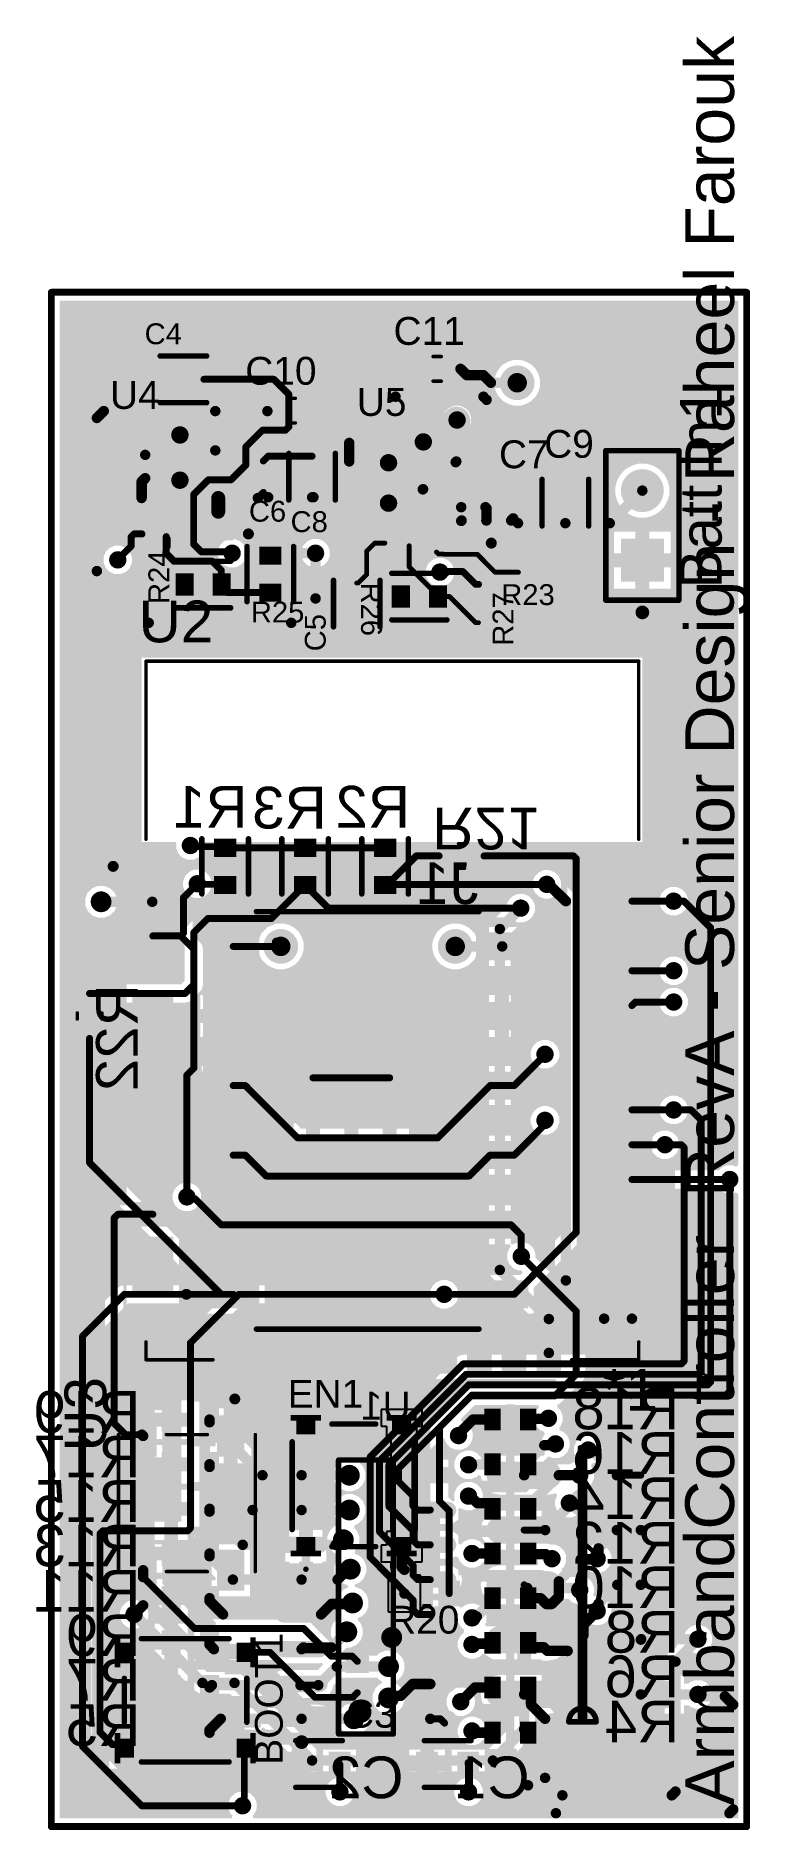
# Model space of a CAD drawing. Header units: inches. Extents: x 0.95 to 1.97, y 0.96 to 3.54.
import ezdxf

# ---------------------------------------------------------------- set-up
doc = ezdxf.new("R2010")
doc.units = ezdxf.units.IN
doc.header["$MEASUREMENT"] = 0
for name, color, linetype in [('Bottom Overlay', 54, 'Continuous'), ('Mechanical 1', 6, 'Continuous'), ('Multi-Layer', 9, 'Continuous'), ('Pad Holes', 156, 'Continuous'), ('Sig 1', 1, 'Continuous'), ('Sig 3', 5, 'Continuous'), ('Top Overlay', 2, 'Continuous'), ('Via Holes', 16, 'Continuous')]:
    doc.layers.add(name, color=color, linetype=linetype)
doc.styles.add('Arial', font='', dxfattribs={"height": 0.2})
doc.styles.get('Arial').set_extended_font_data('Arial')

msp = doc.modelspace()

# ---------------------------------------------------------------- texts
at = {"layer": 'Bottom Overlay', "style": 'Arial', "text_generation_flag": 2}
for s, height, p in [('R1', 0.06, (1.2523, 2.4057)), ('R3', 0.06, (1.366, 2.4044)), ('R2', 0.06, (1.4858, 2.4057)), ('J1', 0.06, (1.5843, 2.296)), ('R18', 0.06, (1.873, 1.541)), ('R19', 0.06, (1.098, 1.536)), ('U1', 0.04, (1.4867, 1.555)), ('R17', 0.06, (1.098, 1.472)), ('R16', 0.06, (1.873, 1.477)), ('R14', 0.06, (1.873, 1.412)), ('R15', 0.06, (1.098, 1.408)), ('R13', 0.06, (1.098, 1.344)), ('R12', 0.06, (1.873, 1.348)), ('R10', 0.06, (1.873, 1.284)), ('R11', 0.06, (1.098, 1.279)), ('R9', 0.06, (1.098, 1.215)), ('R8', 0.06, (1.873, 1.22)), ('R6', 0.06, (1.873, 1.156)), ('R7', 0.06, (1.098, 1.151)), ('R5', 0.06, (1.098, 1.086)), ('R4', 0.06, (1.873, 1.091)), ('C2', 0.06, (1.4766, 1.0108)), ('C1', 0.06, (1.658, 1.0108))]:
    msp.add_text(s, height=height, dxfattribs=at).set_placement(p)
for s, rotation, p in [('R21', 180, (1.5178, 2.4343)), ('R22', 90, (1.0943, 2.1807))]:
    msp.add_text(s, height=0.06, rotation=rotation, dxfattribs=at).set_placement(p)
at = {"layer": 'Top Overlay', "style": 'Arial'}
for s, height, rotation, p in [('ArmbandController_RevA - Senior Design - Raheel Farouk', 0.07, 90, (1.9518, 1)), ('Batt In1', 0.06, 90, (1.934, 2.7494)), ('R24', 0.03, 90, (1.1396, 2.7271)), ('R26', 0.03, 270, (1.4155, 2.7579)), ('R27', 0.03, 90, (1.6346, 2.6671)), ('C5', 0.03, 90, (1.3646, 2.6591)), ('U3', 0.06, 90, (1.049, 1.509)), ('BOOT1', 0.04, 90, (1.3028, 1.059))]:
    msp.add_text(s, height=height, rotation=rotation, dxfattribs=at).set_placement(p)
for s, height, p in [('C4', 0.03, (1.1042, 3.1004)), ('C11', 0.04, (1.4621, 3.0995)), ('C10', 0.04, (1.2489, 3.0422)), ('U4', 0.04, (1.0544, 3.0074)), ('U5', 0.04, (1.4093, 2.9974)), ('C9', 0.04, (1.6788, 2.9372)), ('C7', 0.04, (1.6138, 2.9222)), ('C6', 0.03, (1.2542, 2.8454)), ('C8', 0.03, (1.3141, 2.8304)), ('R23', 0.03, (1.6171, 2.7255)), ('U2', 0.06, (1.0956, 2.672)), ('R25', 0.03, (1.257, 2.7005)), ('*1', 0.06, (1.7631, 1.5679)), ('EN1', 0.04, (1.3099, 1.5721)), ('R20', 0.04, (1.4544, 1.2474)), ('C3', 0.04, (1.3938, 1.1122))]:
    msp.add_text(s, height=height, dxfattribs=at).set_placement(p)

# ---------------------------------------------------------------- blocks, each defined once
blk = doc.blocks.new('CONV_TLVM23625RDNR_1')
at = {"layer": 'Sig 1'}
h = blk.add_hatch(color=1, dxfattribs=at)
edge = h.paths.add_edge_path()
edge.add_arc((-0.0746, 0.0823), 0.00416, 90, 180)
edge.add_line((-0.0787, 0.0823), (-0.0787, 0.0721))
edge.add_arc((-0.0746, 0.0721), 0.00416, 180, 270)
edge.add_line((-0.0746, 0.0679), (-0.0347, 0.0679))
edge.add_arc((-0.0347, 0.0721), 0.00416, 270, 360)
edge.add_line((-0.0305, 0.0721), (-0.0305, 0.0823))
edge.add_arc((-0.0347, 0.0823), 0.00416, 0, 90)
edge.add_line((-0.0347, 0.0864), (-0.0746, 0.0864))
h = blk.add_hatch(color=1, dxfattribs=at)
edge = h.paths.add_edge_path()
edge.add_arc((-0.0224, 0.0947), 0.00413, 90, 180)
edge.add_line((-0.0266, 0.0947), (-0.0266, 0.0675))
edge.add_arc((-0.0224, 0.0675), 0.00413, 180, 270)
edge.add_line((-0.0224, 0.0634), (-0.0169, 0.0634))
edge.add_arc((-0.0169, 0.0675), 0.00413, 270, 360)
edge.add_line((-0.0128, 0.0675), (-0.0128, 0.0947))
edge.add_arc((-0.0169, 0.0947), 0.00413, 0, 90)
edge.add_line((-0.0169, 0.0988), (-0.0224, 0.0988))
h = blk.add_hatch(color=1, dxfattribs=at)
edge = h.paths.add_edge_path()
edge.add_arc((0.0169, 0.0947), 0.00413, 90, 180)
edge.add_line((0.0128, 0.0947), (0.0128, 0.0675))
edge.add_arc((0.0169, 0.0675), 0.00413, 180, 270)
edge.add_line((0.0169, 0.0634), (0.0224, 0.0634))
edge.add_arc((0.0224, 0.0675), 0.00413, 270, 360)
edge.add_line((0.0266, 0.0675), (0.0266, 0.0947))
edge.add_arc((0.0224, 0.0947), 0.00413, 0, 90)
edge.add_line((0.0224, 0.0988), (0.0169, 0.0988))
h = blk.add_hatch(color=1, dxfattribs=at)
edge = h.paths.add_edge_path()
edge.add_arc((0.0347, 0.0823), 0.00416, 90, 180)
edge.add_line((0.0305, 0.0823), (0.0305, 0.0721))
edge.add_arc((0.0347, 0.0721), 0.00416, 180, 270)
edge.add_line((0.0347, 0.0679), (0.0746, 0.0679))
edge.add_arc((0.0746, 0.0721), 0.00416, 270, 360)
edge.add_line((0.0787, 0.0721), (0.0787, 0.0823))
edge.add_arc((0.0746, 0.0823), 0.00416, 0, 90)
edge.add_line((0.0746, 0.0864), (0.0347, 0.0864))
h = blk.add_hatch(color=1, dxfattribs=at)
edge = h.paths.add_edge_path()
edge.add_arc((-0.0746, 0.048), 0.00413, 90, 180)
edge.add_line((-0.0787, 0.048), (-0.0787, 0.0425))
edge.add_arc((-0.0746, 0.0425), 0.00413, 180, 270)
edge.add_line((-0.0746, 0.0384), (-0.0356, 0.0384))
edge.add_arc((-0.0356, 0.0425), 0.00413, 270, 360)
edge.add_line((-0.0315, 0.0425), (-0.0315, 0.048))
edge.add_arc((-0.0356, 0.048), 0.00413, 0, 90)
edge.add_line((-0.0356, 0.0522), (-0.0746, 0.0522))
h = blk.add_hatch(color=1, dxfattribs=at)
edge = h.paths.add_edge_path()
edge.add_arc((0.0356, 0.048), 0.00413, 90, 180)
edge.add_line((0.0315, 0.048), (0.0315, 0.0425))
edge.add_arc((0.0356, 0.0425), 0.00413, 180, 270)
edge.add_line((0.0356, 0.0384), (0.0746, 0.0384))
edge.add_arc((0.0746, 0.0425), 0.00413, 270, 360)
edge.add_line((0.0787, 0.0425), (0.0787, 0.048))
edge.add_arc((0.0746, 0.048), 0.00413, 0, 90)
edge.add_line((0.0746, 0.0522), (0.0356, 0.0522))
h = blk.add_hatch(color=1, dxfattribs=at)
edge = h.paths.add_edge_path()
edge.add_arc((-0.0746, 0.0283), 0.00413, 90, 180)
edge.add_line((-0.0787, 0.0283), (-0.0787, 0.0228))
edge.add_arc((-0.0746, 0.0228), 0.00413, 180, 270)
edge.add_line((-0.0746, 0.0187), (-0.0356, 0.0187))
edge.add_arc((-0.0356, 0.0228), 0.00413, 270, 360)
edge.add_line((-0.0315, 0.0228), (-0.0315, 0.0283))
edge.add_arc((-0.0356, 0.0283), 0.00413, 0, 90)
edge.add_line((-0.0356, 0.0325), (-0.0746, 0.0325))
for points in [[(-0.0059, 0.0394), (0.0059, 0.0394), (0.0059, -0.0394), (-0.0059, -0.0394)], [(-0.0669, -0.0195), (-0.0276, -0.0195), (-0.0276, -0.0589), (-0.0669, -0.0589)], [(0.0276, -0.0195), (0.0669, -0.0195), (0.0669, -0.0589), (0.0276, -0.0589)]]:
    blk.add_hatch(color=1, dxfattribs=at).paths.add_polyline_path(points)
h = blk.add_hatch(color=1, dxfattribs=at)
edge = h.paths.add_edge_path()
edge.add_arc((0.0356, 0.0283), 0.00413, 90, 180)
edge.add_line((0.0315, 0.0283), (0.0315, 0.0228))
edge.add_arc((0.0356, 0.0228), 0.00413, 180, 270)
edge.add_line((0.0356, 0.0187), (0.0746, 0.0187))
edge.add_arc((0.0746, 0.0228), 0.00413, 270, 360)
edge.add_line((0.0787, 0.0228), (0.0787, 0.0283))
edge.add_arc((0.0746, 0.0283), 0.00413, 0, 90)
edge.add_line((0.0746, 0.0325), (0.0356, 0.0325))
at = {"layer": 'Top Overlay'}
for points in [[(-0.0945, 0.0772, 0.00787, 0.00787, 1), (-0.1024, 0.0772, 0.00787, 0.00787, 1)], [(-0.1043, 0.0772, 0.00394, 0.00394, 1), (-0.1004, 0.0772, 0.00394, 0.00394, 1)], [(-0.0965, 0.0772, 0.00394, 0.00394, 1), (-0.0925, 0.0772, 0.00394, 0.00394, 1)]]:
    blk.add_lwpolyline(points, format="xyseb", close=True, dxfattribs=at)
blk = doc.blocks.new('CONV_TLVM23625RDNR_2')
at = {"layer": 'Sig 1'}
h = blk.add_hatch(color=1, dxfattribs=at)
edge = h.paths.add_edge_path()
edge.add_arc((-0.0746, 0.0823), 0.00416, 90, 180)
edge.add_line((-0.0787, 0.0823), (-0.0787, 0.0721))
edge.add_arc((-0.0746, 0.0721), 0.00416, 180, 270)
edge.add_line((-0.0746, 0.0679), (-0.0347, 0.0679))
edge.add_arc((-0.0347, 0.0721), 0.00416, 270, 360)
edge.add_line((-0.0305, 0.0721), (-0.0305, 0.0823))
edge.add_arc((-0.0347, 0.0823), 0.00416, 0, 90)
edge.add_line((-0.0347, 0.0864), (-0.0746, 0.0864))
h = blk.add_hatch(color=1, dxfattribs=at)
edge = h.paths.add_edge_path()
edge.add_arc((-0.0224, 0.0947), 0.00413, 90, 180)
edge.add_line((-0.0266, 0.0947), (-0.0266, 0.0675))
edge.add_arc((-0.0224, 0.0675), 0.00413, 180, 270)
edge.add_line((-0.0224, 0.0634), (-0.0169, 0.0634))
edge.add_arc((-0.0169, 0.0675), 0.00413, 270, 360)
edge.add_line((-0.0128, 0.0675), (-0.0128, 0.0947))
edge.add_arc((-0.0169, 0.0947), 0.00413, 0, 90)
edge.add_line((-0.0169, 0.0988), (-0.0224, 0.0988))
h = blk.add_hatch(color=1, dxfattribs=at)
edge = h.paths.add_edge_path()
edge.add_arc((0.0169, 0.0947), 0.00413, 90, 180)
edge.add_line((0.0128, 0.0947), (0.0128, 0.0675))
edge.add_arc((0.0169, 0.0675), 0.00413, 180, 270)
edge.add_line((0.0169, 0.0634), (0.0224, 0.0634))
edge.add_arc((0.0224, 0.0675), 0.00413, 270, 360)
edge.add_line((0.0266, 0.0675), (0.0266, 0.0947))
edge.add_arc((0.0224, 0.0947), 0.00413, 0, 90)
edge.add_line((0.0224, 0.0988), (0.0169, 0.0988))
h = blk.add_hatch(color=1, dxfattribs=at)
edge = h.paths.add_edge_path()
edge.add_arc((0.0347, 0.0823), 0.00416, 90, 180)
edge.add_line((0.0305, 0.0823), (0.0305, 0.0721))
edge.add_arc((0.0347, 0.0721), 0.00416, 180, 270)
edge.add_line((0.0347, 0.0679), (0.0746, 0.0679))
edge.add_arc((0.0746, 0.0721), 0.00416, 270, 360)
edge.add_line((0.0787, 0.0721), (0.0787, 0.0823))
edge.add_arc((0.0746, 0.0823), 0.00416, 0, 90)
edge.add_line((0.0746, 0.0864), (0.0347, 0.0864))
h = blk.add_hatch(color=1, dxfattribs=at)
edge = h.paths.add_edge_path()
edge.add_arc((-0.0746, 0.048), 0.00413, 90, 180)
edge.add_line((-0.0787, 0.048), (-0.0787, 0.0425))
edge.add_arc((-0.0746, 0.0425), 0.00413, 180, 270)
edge.add_line((-0.0746, 0.0384), (-0.0356, 0.0384))
edge.add_arc((-0.0356, 0.0425), 0.00413, 270, 360)
edge.add_line((-0.0315, 0.0425), (-0.0315, 0.048))
edge.add_arc((-0.0356, 0.048), 0.00413, 0, 90)
edge.add_line((-0.0356, 0.0522), (-0.0746, 0.0522))
h = blk.add_hatch(color=1, dxfattribs=at)
edge = h.paths.add_edge_path()
edge.add_arc((0.0356, 0.048), 0.00413, 90, 180)
edge.add_line((0.0315, 0.048), (0.0315, 0.0425))
edge.add_arc((0.0356, 0.0425), 0.00413, 180, 270)
edge.add_line((0.0356, 0.0384), (0.0746, 0.0384))
edge.add_arc((0.0746, 0.0425), 0.00413, 270, 360)
edge.add_line((0.0787, 0.0425), (0.0787, 0.048))
edge.add_arc((0.0746, 0.048), 0.00413, 0, 90)
edge.add_line((0.0746, 0.0522), (0.0356, 0.0522))
h = blk.add_hatch(color=1, dxfattribs=at)
edge = h.paths.add_edge_path()
edge.add_arc((-0.0746, 0.0283), 0.00413, 90, 180)
edge.add_line((-0.0787, 0.0283), (-0.0787, 0.0228))
edge.add_arc((-0.0746, 0.0228), 0.00413, 180, 270)
edge.add_line((-0.0746, 0.0187), (-0.0356, 0.0187))
edge.add_arc((-0.0356, 0.0228), 0.00413, 270, 360)
edge.add_line((-0.0315, 0.0228), (-0.0315, 0.0283))
edge.add_arc((-0.0356, 0.0283), 0.00413, 0, 90)
edge.add_line((-0.0356, 0.0325), (-0.0746, 0.0325))
for points in [[(-0.0059, 0.0394), (0.0059, 0.0394), (0.0059, -0.0394), (-0.0059, -0.0394)], [(-0.0669, -0.0195), (-0.0276, -0.0195), (-0.0276, -0.0589), (-0.0669, -0.0589)], [(0.0276, -0.0195), (0.0669, -0.0195), (0.0669, -0.0589), (0.0276, -0.0589)]]:
    blk.add_hatch(color=1, dxfattribs=at).paths.add_polyline_path(points)
h = blk.add_hatch(color=1, dxfattribs=at)
edge = h.paths.add_edge_path()
edge.add_arc((0.0356, 0.0283), 0.00413, 90, 180)
edge.add_line((0.0315, 0.0283), (0.0315, 0.0228))
edge.add_arc((0.0356, 0.0228), 0.00413, 180, 270)
edge.add_line((0.0356, 0.0187), (0.0746, 0.0187))
edge.add_arc((0.0746, 0.0228), 0.00413, 270, 360)
edge.add_line((0.0787, 0.0228), (0.0787, 0.0283))
edge.add_arc((0.0746, 0.0283), 0.00413, 0, 90)
edge.add_line((0.0746, 0.0325), (0.0356, 0.0325))
at = {"layer": 'Top Overlay'}
for points in [[(-0.0945, 0.0772, 0.00787, 0.00787, 1), (-0.1024, 0.0772, 0.00787, 0.00787, 1)], [(-0.1043, 0.0772, 0.00394, 0.00394, 1), (-0.1004, 0.0772, 0.00394, 0.00394, 1)], [(-0.0965, 0.0772, 0.00394, 0.00394, 1), (-0.0925, 0.0772, 0.00394, 0.00394, 1)]]:
    blk.add_lwpolyline(points, format="xyseb", close=True, dxfattribs=at)
blk = doc.blocks.new('LED_FZ2812_5050_3')
at = {"layer": 'Sig 1'}
for points in [[(-0.126, 0.0827), (-0.0669, 0.0827), (-0.0669, 0.0433), (-0.126, 0.0433)], [(0.0669, 0.0827), (0.126, 0.0827), (0.126, 0.0433), (0.0669, 0.0433)], [(-0.126, -0.0433), (-0.0669, -0.0433), (-0.0669, -0.0827), (-0.126, -0.0827)], [(0.0669, -0.0433), (0.126, -0.0433), (0.126, -0.0827), (0.0669, -0.0827)]]:
    blk.add_hatch(color=1, dxfattribs=at).paths.add_polyline_path(points)
at = {"layer": 'Top Overlay'}
for points in [[(0.0984, 0.0984, 0.005, 0.005, 0), (-0.0984, 0.0984, 0.005, 0.005, 0)], [(-0.0984, -0.0295, 0.005, 0.005, 0), (-0.0984, 0.0295, 0.005, 0.005, 0)], [(0.0984, -0.0295, 0.005, 0.005, 0), (0.0984, 0.0295, 0.005, 0.005, 0)], [(0.0984, -0.0984, 0.005, 0.005, 0), (-0.0984, -0.0984, 0.005, 0.005, 0)]]:
    blk.add_lwpolyline(points, format="xyseb", dxfattribs=at)
for points in [[(-0.0997, 0.0984, 0.0025, 0.0025, 1), (-0.0972, 0.0984, 0.0025, 0.0025, 1)], [(0.0972, 0.0984, 0.0025, 0.0025, 1), (0.0997, 0.0984, 0.0025, 0.0025, 1)], [(-0.1457, 0.0689, 0.00787, 0.00787, 1), (-0.1535, 0.0689, 0.00787, 0.00787, 1)], [(-0.1555, 0.0689, 0.00394, 0.00394, 1), (-0.1516, 0.0689, 0.00394, 0.00394, 1)], [(-0.1476, 0.0689, 0.00394, 0.00394, 1), (-0.1437, 0.0689, 0.00394, 0.00394, 1)], [(-0.0997, 0.0295, 0.0025, 0.0025, 1), (-0.0972, 0.0295, 0.0025, 0.0025, 1)], [(0.0972, 0.0295, 0.0025, 0.0025, 1), (0.0997, 0.0295, 0.0025, 0.0025, 1)], [(-0.0997, -0.0295, 0.0025, 0.0025, 1), (-0.0972, -0.0295, 0.0025, 0.0025, 1)], [(0.0972, -0.0295, 0.0025, 0.0025, 1), (0.0997, -0.0295, 0.0025, 0.0025, 1)], [(-0.0997, -0.0984, 0.0025, 0.0025, 1), (-0.0972, -0.0984, 0.0025, 0.0025, 1)], [(0.0972, -0.0984, 0.0025, 0.0025, 1), (0.0997, -0.0984, 0.0025, 0.0025, 1)]]:
    blk.add_lwpolyline(points, format="xyseb", close=True, dxfattribs=at)
blk = doc.blocks.new('XCVR_ESP32_WROOM_32E__16MB__4')
at = {"layer": 'Sig 1'}
for points in [[(-0.374, 0.2248), (-0.315, 0.2248), (-0.315, 0.1894), (-0.374, 0.1894)], [(0.315, 0.2248), (0.374, 0.2248), (0.374, 0.1894), (0.315, 0.1894)], [(-0.374, 0.1748), (-0.315, 0.1748), (-0.315, 0.1394), (-0.374, 0.1394)], [(0.315, 0.1748), (0.374, 0.1748), (0.374, 0.1394), (0.315, 0.1394)], [(-0.374, 0.1248), (-0.315, 0.1248), (-0.315, 0.0894), (-0.374, 0.0894)], [(0.315, 0.1248), (0.374, 0.1248), (0.374, 0.0894), (0.315, 0.0894)], [(-0.374, 0.0748), (-0.315, 0.0748), (-0.315, 0.0394), (-0.374, 0.0394)], [(0.315, 0.0748), (0.374, 0.0748), (0.374, 0.0394), (0.315, 0.0394)], [(-0.374, 0.0248), (-0.315, 0.0248), (-0.315, -0.0106), (-0.374, -0.0106)], [(0.315, 0.0248), (0.374, 0.0248), (0.374, -0.0106), (0.315, -0.0106)], [(-0.374, -0.0252), (-0.315, -0.0252), (-0.315, -0.0606), (-0.374, -0.0606)], [(-0.1319, -0.024), (-0.0965, -0.024), (-0.0965, -0.0594), (-0.1319, -0.0594)], [(-0.0768, -0.024), (-0.0413, -0.024), (-0.0413, -0.0594), (-0.0768, -0.0594)], [(-0.0217, -0.024), (0.0138, -0.024), (0.0138, -0.0594), (-0.0217, -0.0594)], [(0.315, -0.0252), (0.374, -0.0252), (0.374, -0.0606), (0.315, -0.0606)], [(-0.374, -0.0752), (-0.315, -0.0752), (-0.315, -0.1106), (-0.374, -0.1106)], [(0.315, -0.0752), (0.374, -0.0752), (0.374, -0.1106), (0.315, -0.1106)], [(-0.1319, -0.0791), (-0.0965, -0.0791), (-0.0965, -0.1146), (-0.1319, -0.1146)], [(-0.0768, -0.0791), (-0.0413, -0.0791), (-0.0413, -0.1146), (-0.0768, -0.1146)], [(-0.0217, -0.0791), (0.0138, -0.0791), (0.0138, -0.1146), (-0.0217, -0.1146)], [(-0.374, -0.1252), (-0.315, -0.1252), (-0.315, -0.1606), (-0.374, -0.1606)], [(0.315, -0.1252), (0.374, -0.1252), (0.374, -0.1606), (0.315, -0.1606)], [(-0.1319, -0.1343), (-0.0965, -0.1343), (-0.0965, -0.1697), (-0.1319, -0.1697)], [(-0.0768, -0.1343), (-0.0413, -0.1343), (-0.0413, -0.1697), (-0.0768, -0.1697)], [(-0.0217, -0.1343), (0.0138, -0.1343), (0.0138, -0.1697), (-0.0217, -0.1697)], [(-0.374, -0.1752), (-0.315, -0.1752), (-0.315, -0.2106), (-0.374, -0.2106)], [(0.315, -0.1752), (0.374, -0.1752), (0.374, -0.2106), (0.315, -0.2106)], [(-0.374, -0.2252), (-0.315, -0.2252), (-0.315, -0.2606), (-0.374, -0.2606)], [(0.315, -0.2252), (0.374, -0.2252), (0.374, -0.2606), (0.315, -0.2606)], [(-0.374, -0.2752), (-0.315, -0.2752), (-0.315, -0.3106), (-0.374, -0.3106)], [(0.315, -0.2752), (0.374, -0.2752), (0.374, -0.3106), (0.315, -0.3106)], [(-0.374, -0.3252), (-0.315, -0.3252), (-0.315, -0.3606), (-0.374, -0.3606)], [(0.315, -0.3252), (0.374, -0.3252), (0.374, -0.3606), (0.315, -0.3606)], [(-0.374, -0.3752), (-0.315, -0.3752), (-0.315, -0.4106), (-0.374, -0.4106)], [(0.315, -0.3752), (0.374, -0.3752), (0.374, -0.4106), (0.315, -0.4106)], [(-0.374, -0.4252), (-0.315, -0.4252), (-0.315, -0.4606), (-0.374, -0.4606)], [(0.315, -0.4252), (0.374, -0.4252), (0.374, -0.4606), (0.315, -0.4606)], [(-0.2427, -0.4626), (-0.2073, -0.4626), (-0.2073, -0.5217), (-0.2427, -0.5217)], [(-0.1927, -0.4626), (-0.1573, -0.4626), (-0.1573, -0.5217), (-0.1927, -0.5217)], [(-0.1427, -0.4626), (-0.1073, -0.4626), (-0.1073, -0.5217), (-0.1427, -0.5217)], [(-0.0927, -0.4626), (-0.0573, -0.4626), (-0.0573, -0.5217), (-0.0927, -0.5217)], [(-0.0427, -0.4626), (-0.0073, -0.4626), (-0.0073, -0.5217), (-0.0427, -0.5217)], [(0.0073, -0.4626), (0.0427, -0.4626), (0.0427, -0.5217), (0.0073, -0.5217)], [(0.0573, -0.4626), (0.0927, -0.4626), (0.0927, -0.5217), (0.0573, -0.5217)], [(0.1073, -0.4626), (0.1427, -0.4626), (0.1427, -0.5217), (0.1073, -0.5217)], [(0.1573, -0.4626), (0.1927, -0.4626), (0.1927, -0.5217), (0.1573, -0.5217)], [(0.2073, -0.4626), (0.2427, -0.4626), (0.2427, -0.5217), (0.2073, -0.5217)]]:
    blk.add_hatch(color=1, dxfattribs=at).paths.add_polyline_path(points)
at = {"layer": 'Top Overlay'}
for points in [[(-0.3543, 0.502, 0.005, 0.005, 0), (0.3543, 0.502, 0.005, 0.005, 0)], [(-0.3543, 0.2461, 0.005, 0.005, 0), (-0.3543, 0.502, 0.005, 0.005, 0)], [(0.3543, 0.2461, 0.005, 0.005, 0), (0.3543, 0.502, 0.005, 0.005, 0)], [(-0.3543, -0.502, 0.005, 0.005, 0), (-0.3543, -0.4764, 0.005, 0.005, 0)], [(0.3543, -0.502, 0.005, 0.005, 0), (0.3543, -0.4764, 0.005, 0.005, 0)], [(-0.3543, -0.502, 0.005, 0.005, 0), (-0.2579, -0.502, 0.005, 0.005, 0)], [(0.2579, -0.502, 0.005, 0.005, 0), (0.3543, -0.502, 0.005, 0.005, 0)]]:
    blk.add_lwpolyline(points, format="xyseb", dxfattribs=at)
for points in [[(-0.3556, 0.502, 0.0025, 0.0025, 1), (-0.3531, 0.502, 0.0025, 0.0025, 1)], [(-0.3556, 0.502, 0.0025, 0.0025, 1), (-0.3531, 0.502, 0.0025, 0.0025, 1)], [(0.3531, 0.502, 0.0025, 0.0025, 1), (0.3556, 0.502, 0.0025, 0.0025, 1)], [(0.3531, 0.502, 0.0025, 0.0025, 1), (0.3556, 0.502, 0.0025, 0.0025, 1)], [(-0.3556, 0.2461, 0.0025, 0.0025, 1), (-0.3531, 0.2461, 0.0025, 0.0025, 1)], [(0.3531, 0.2461, 0.0025, 0.0025, 1), (0.3556, 0.2461, 0.0025, 0.0025, 1)], [(-0.3976, 0.2071, 0.00787, 0.00787, 1), (-0.4055, 0.2071, 0.00787, 0.00787, 1)], [(-0.4075, 0.2071, 0.00394, 0.00394, 1), (-0.4035, 0.2071, 0.00394, 0.00394, 1)], [(-0.3996, 0.2071, 0.00394, 0.00394, 1), (-0.3957, 0.2071, 0.00394, 0.00394, 1)], [(-0.3556, -0.4764, 0.0025, 0.0025, 1), (-0.3531, -0.4764, 0.0025, 0.0025, 1)], [(0.3531, -0.4764, 0.0025, 0.0025, 1), (0.3556, -0.4764, 0.0025, 0.0025, 1)], [(-0.3556, -0.502, 0.0025, 0.0025, 1), (-0.3531, -0.502, 0.0025, 0.0025, 1)], [(-0.3556, -0.502, 0.0025, 0.0025, 1), (-0.3531, -0.502, 0.0025, 0.0025, 1)], [(-0.2591, -0.502, 0.0025, 0.0025, 1), (-0.2566, -0.502, 0.0025, 0.0025, 1)], [(0.2566, -0.502, 0.0025, 0.0025, 1), (0.2591, -0.502, 0.0025, 0.0025, 1)], [(0.3531, -0.502, 0.0025, 0.0025, 1), (0.3556, -0.502, 0.0025, 0.0025, 1)], [(0.3531, -0.502, 0.0025, 0.0025, 1), (0.3556, -0.502, 0.0025, 0.0025, 1)]]:
    blk.add_lwpolyline(points, format="xyseb", close=True, dxfattribs=at)
blk = doc.blocks.new('SOIC_SL16_L_B_5')
at = {"layer": 'Sig 3'}
h = blk.add_hatch(color=5, dxfattribs=at)
edge = h.paths.add_edge_path()
edge.add_arc((-0.1181, 0.175), 0.0118, 90, 270)
edge.add_line((-0.1181, 0.1632), (-0.0669, 0.1632))
edge.add_arc((-0.0669, 0.175), 0.0118, 270, 450)
edge.add_line((-0.0669, 0.1868), (-0.1181, 0.1868))
h = blk.add_hatch(color=5, dxfattribs=at)
edge = h.paths.add_edge_path()
edge.add_arc((0.0669, 0.175), 0.0118, 90, 270)
edge.add_line((0.0669, 0.1632), (0.1181, 0.1632))
edge.add_arc((0.1181, 0.175), 0.0118, 270, 450)
edge.add_line((0.1181, 0.1868), (0.0669, 0.1868))
h = blk.add_hatch(color=5, dxfattribs=at)
edge = h.paths.add_edge_path()
edge.add_arc((-0.1181, 0.125), 0.0118, 90, 270)
edge.add_line((-0.1181, 0.1132), (-0.0669, 0.1132))
edge.add_arc((-0.0669, 0.125), 0.0118, 270, 450)
edge.add_line((-0.0669, 0.1368), (-0.1181, 0.1368))
h = blk.add_hatch(color=5, dxfattribs=at)
edge = h.paths.add_edge_path()
edge.add_arc((0.0669, 0.125), 0.0118, 90, 270)
edge.add_line((0.0669, 0.1132), (0.1181, 0.1132))
edge.add_arc((0.1181, 0.125), 0.0118, 270, 450)
edge.add_line((0.1181, 0.1368), (0.0669, 0.1368))
h = blk.add_hatch(color=5, dxfattribs=at)
edge = h.paths.add_edge_path()
edge.add_arc((-0.1181, 0.075), 0.0118, 90, 270)
edge.add_line((-0.1181, 0.0632), (-0.0669, 0.0632))
edge.add_arc((-0.0669, 0.075), 0.0118, 270, 450)
edge.add_line((-0.0669, 0.0868), (-0.1181, 0.0868))
h = blk.add_hatch(color=5, dxfattribs=at)
edge = h.paths.add_edge_path()
edge.add_arc((0.0669, 0.075), 0.0118, 90, 270)
edge.add_line((0.0669, 0.0632), (0.1181, 0.0632))
edge.add_arc((0.1181, 0.075), 0.0118, 270, 450)
edge.add_line((0.1181, 0.0868), (0.0669, 0.0868))
h = blk.add_hatch(color=5, dxfattribs=at)
edge = h.paths.add_edge_path()
edge.add_arc((-0.1181, 0.025), 0.0118, 90, 270)
edge.add_line((-0.1181, 0.0132), (-0.0669, 0.0132))
edge.add_arc((-0.0669, 0.025), 0.0118, 270, 450)
edge.add_line((-0.0669, 0.0368), (-0.1181, 0.0368))
h = blk.add_hatch(color=5, dxfattribs=at)
edge = h.paths.add_edge_path()
edge.add_arc((0.0669, 0.025), 0.0118, 90, 270)
edge.add_line((0.0669, 0.0132), (0.1181, 0.0132))
edge.add_arc((0.1181, 0.025), 0.0118, 270, 450)
edge.add_line((0.1181, 0.0368), (0.0669, 0.0368))
h = blk.add_hatch(color=5, dxfattribs=at)
edge = h.paths.add_edge_path()
edge.add_arc((-0.1181, -0.025), 0.0118, 90, 270)
edge.add_line((-0.1181, -0.0368), (-0.0669, -0.0368))
edge.add_arc((-0.0669, -0.025), 0.0118, 270, 450)
edge.add_line((-0.0669, -0.0132), (-0.1181, -0.0132))
h = blk.add_hatch(color=5, dxfattribs=at)
edge = h.paths.add_edge_path()
edge.add_arc((0.0669, -0.025), 0.0118, 90, 270)
edge.add_line((0.0669, -0.0368), (0.1181, -0.0368))
edge.add_arc((0.1181, -0.025), 0.0118, 270, 450)
edge.add_line((0.1181, -0.0132), (0.0669, -0.0132))
h = blk.add_hatch(color=5, dxfattribs=at)
edge = h.paths.add_edge_path()
edge.add_arc((-0.1181, -0.075), 0.0118, 90, 270)
edge.add_line((-0.1181, -0.0868), (-0.0669, -0.0868))
edge.add_arc((-0.0669, -0.075), 0.0118, 270, 450)
edge.add_line((-0.0669, -0.0632), (-0.1181, -0.0632))
h = blk.add_hatch(color=5, dxfattribs=at)
edge = h.paths.add_edge_path()
edge.add_arc((0.0669, -0.075), 0.0118, 90, 270)
edge.add_line((0.0669, -0.0868), (0.1181, -0.0868))
edge.add_arc((0.1181, -0.075), 0.0118, 270, 450)
edge.add_line((0.1181, -0.0632), (0.0669, -0.0632))
h = blk.add_hatch(color=5, dxfattribs=at)
edge = h.paths.add_edge_path()
edge.add_arc((-0.1181, -0.125), 0.0118, 90, 270)
edge.add_line((-0.1181, -0.1368), (-0.0669, -0.1368))
edge.add_arc((-0.0669, -0.125), 0.0118, 270, 450)
edge.add_line((-0.0669, -0.1132), (-0.1181, -0.1132))
h = blk.add_hatch(color=5, dxfattribs=at)
edge = h.paths.add_edge_path()
edge.add_arc((0.0669, -0.125), 0.0118, 90, 270)
edge.add_line((0.0669, -0.1368), (0.1181, -0.1368))
edge.add_arc((0.1181, -0.125), 0.0118, 270, 450)
edge.add_line((0.1181, -0.1132), (0.0669, -0.1132))
h = blk.add_hatch(color=5, dxfattribs=at)
edge = h.paths.add_edge_path()
edge.add_arc((-0.1181, -0.175), 0.0118, 90, 270)
edge.add_line((-0.1181, -0.1868), (-0.0669, -0.1868))
edge.add_arc((-0.0669, -0.175), 0.0118, 270, 450)
edge.add_line((-0.0669, -0.1632), (-0.1181, -0.1632))
h = blk.add_hatch(color=5, dxfattribs=at)
edge = h.paths.add_edge_path()
edge.add_arc((0.0669, -0.175), 0.0118, 90, 270)
edge.add_line((0.0669, -0.1868), (0.1181, -0.1868))
edge.add_arc((0.1181, -0.175), 0.0118, 270, 450)
edge.add_line((0.1181, -0.1632), (0.0669, -0.1632))
at = {"layer": 'Bottom Overlay'}
for points in [[(-0.0394, 0.1968, 0.00787, 0.00787, 0), (0.0394, 0.1968, 0.00787, 0.00787, 0)], [(-0.0394, -0.1968, 0.00787, 0.00787, 0), (-0.0394, 0.1968, 0.00787, 0.00787, 0)], [(0.0394, -0.1968, 0.00787, 0.00787, 0), (0.0394, 0.1968, 0.00787, 0.00787, 0)], [(-0.0394, -0.1968, 0.00787, 0.00787, 0), (0.0394, -0.1968, 0.00787, 0.00787, 0)]]:
    blk.add_lwpolyline(points, format="xyseb", dxfattribs=at)
for points in [[(-0.0413, 0.1968, 0.00394, 0.00394, 1), (-0.0374, 0.1968, 0.00394, 0.00394, 1)], [(-0.0413, 0.1968, 0.00394, 0.00394, 1), (-0.0374, 0.1968, 0.00394, 0.00394, 1)], [(0.0374, 0.1968, 0.00394, 0.00394, 1), (0.0413, 0.1968, 0.00394, 0.00394, 1)], [(0.0374, 0.1968, 0.00394, 0.00394, 1), (0.0413, 0.1968, 0.00394, 0.00394, 1)], [(0, -0.1654, 0.0157, 0.0157, 1), (-0.0157, -0.1654, 0.0157, 0.0157, 1)], [(-0.0197, -0.1654, 0.00787, 0.00787, 1), (-0.0118, -0.1654, 0.00787, 0.00787, 1)], [(-0.0039, -0.1654, 0.00787, 0.00787, 1), (0.0039, -0.1654, 0.00787, 0.00787, 1)], [(-0.0876, -0.2085, 0.00984, 0.00984, 1), (-0.0974, -0.2085, 0.00984, 0.00984, 1)], [(-0.0999, -0.2085, 0.00492, 0.00492, 1), (-0.095, -0.2085, 0.00492, 0.00492, 1)], [(-0.0901, -0.2085, 0.00492, 0.00492, 1), (-0.0851, -0.2085, 0.00492, 0.00492, 1)], [(-0.0413, -0.1968, 0.00394, 0.00394, 1), (-0.0374, -0.1968, 0.00394, 0.00394, 1)], [(-0.0413, -0.1968, 0.00394, 0.00394, 1), (-0.0374, -0.1968, 0.00394, 0.00394, 1)], [(0.0374, -0.1968, 0.00394, 0.00394, 1), (0.0413, -0.1968, 0.00394, 0.00394, 1)], [(0.0374, -0.1968, 0.00394, 0.00394, 1), (0.0413, -0.1968, 0.00394, 0.00394, 1)]]:
    blk.add_lwpolyline(points, format="xyseb", close=True, dxfattribs=at)
blk = doc.blocks.new('RKA2SGK055SMTRLFS_6')
at = {"layer": 'Sig 1'}
for points in [[(-0.1014, 0.0906), (-0.0935, 0.0906), (-0.0935, 0.0827), (-0.1014, 0.0827)], [(-0.1014, 0.0827), (-0.0738, 0.0827), (-0.0738, 0.0551), (-0.1014, 0.0551)], [(0.0738, 0.0827), (0.1014, 0.0827), (0.1014, 0.0551), (0.0738, 0.0551)], [(0.0935, 0.0906), (0.1014, 0.0906), (0.1014, 0.0827), (0.0935, 0.0827)], [(-0.1014, 0.0551), (-0.0935, 0.0551), (-0.0935, 0.0472), (-0.1014, 0.0472)], [(0.0935, 0.0551), (0.1014, 0.0551), (0.1014, 0.0472), (0.0935, 0.0472)], [(-0.1014, -0.0472), (-0.0935, -0.0472), (-0.0935, -0.0551), (-0.1014, -0.0551)], [(0.0935, -0.0472), (0.1014, -0.0472), (0.1014, -0.0551), (0.0935, -0.0551)], [(-0.1014, -0.0551), (-0.0738, -0.0551), (-0.0738, -0.0827), (-0.1014, -0.0827)], [(0.0738, -0.0551), (0.1014, -0.0551), (0.1014, -0.0827), (0.0738, -0.0827)], [(-0.1014, -0.0827), (-0.0935, -0.0827), (-0.0935, -0.0906), (-0.1014, -0.0906)], [(0.0935, -0.0827), (0.1014, -0.0827), (0.1014, -0.0906), (0.0935, -0.0906)]]:
    blk.add_hatch(color=1, dxfattribs=at).paths.add_polyline_path(points)
at = {"layer": 'Top Overlay'}
for points in [[(-0.063, 0.0886, 0.00787, 0.00787, 0), (0.063, 0.0886, 0.00787, 0.00787, 0)], [(-0.122, 0.0689, 0.00394, 0.00394, -1), (-0.1181, 0.0689, 0.00394, 0.00394, 0)], [(-0.1181, 0.0689, 0.00394, 0.00394, -1), (-0.122, 0.0689, 0.00394, 0.00394, 0)], [(-0.0876, 0.0315, 0.00787, 0.00787, 0), (-0.0876, -0.0315, 0.00787, 0.00787, 0)], [(0.0886, 0.0315, 0.00787, 0.00787, 0), (0.0886, -0.0315, 0.00787, 0.00787, 0)], [(-0.063, -0.0886, 0.00787, 0.00787, 0), (0.063, -0.0886, 0.00787, 0.00787, 0)]]:
    blk.add_lwpolyline(points, format="xyseb", dxfattribs=at)
for points in [[(-0.065, 0.0886, 0.00394, 0.00394, 1), (-0.061, 0.0886, 0.00394, 0.00394, 1)], [(0.061, 0.0886, 0.00394, 0.00394, 1), (0.065, 0.0886, 0.00394, 0.00394, 1)], [(-0.123, 0.0689, 0.00197, 0.00197, 1), (-0.1211, 0.0689, 0.00197, 0.00197, 1)], [(-0.123, 0.0689, 0.00197, 0.00197, 1), (-0.1211, 0.0689, 0.00197, 0.00197, 1)], [(-0.1191, 0.0689, 0.00197, 0.00197, 1), (-0.1171, 0.0689, 0.00197, 0.00197, 1)], [(-0.1191, 0.0689, 0.00197, 0.00197, 1), (-0.1171, 0.0689, 0.00197, 0.00197, 1)], [(-0.0896, 0.0315, 0.00394, 0.00394, 1), (-0.0856, 0.0315, 0.00394, 0.00394, 1)], [(0.0866, 0.0315, 0.00394, 0.00394, 1), (0.0906, 0.0315, 0.00394, 0.00394, 1)], [(-0.0896, -0.0315, 0.00394, 0.00394, 1), (-0.0856, -0.0315, 0.00394, 0.00394, 1)], [(0.0866, -0.0315, 0.00394, 0.00394, 1), (0.0906, -0.0315, 0.00394, 0.00394, 1)], [(-0.065, -0.0886, 0.00394, 0.00394, 1), (-0.061, -0.0886, 0.00394, 0.00394, 1)], [(0.061, -0.0886, 0.00394, 0.00394, 1), (0.065, -0.0886, 0.00394, 0.00394, 1)]]:
    blk.add_lwpolyline(points, format="xyseb", close=True, dxfattribs=at)
blk = doc.blocks.new('RESC1608X55X25NL10T15_7')
at = {"layer": 'Sig 1'}
for points in [[(-0.0413, -0.0177), (-0.0413, 0.0177), (-0.0138, 0.0177), (-0.0138, -0.0177)], [(0.0138, -0.0177), (0.0138, 0.0177), (0.0413, 0.0177), (0.0413, -0.0177)]]:
    blk.add_hatch(color=1, dxfattribs=at).paths.add_polyline_path(points)
blk = doc.blocks.new('FP_RC0603_0_55_IPC_C_8')
at = {"layer": 'Sig 1'}
for points in [[(-0.0396, 0.016), (-0.0137, 0.016), (-0.0137, -0.016), (-0.0396, -0.016)], [(0.0137, 0.016), (0.0396, 0.016), (0.0396, -0.016), (0.0137, -0.016)]]:
    blk.add_hatch(color=1, dxfattribs=at).paths.add_polyline_path(points)
at = {"layer": 'Top Overlay'}
for points in [[(0.0396, 0.0335, 0.00787, 0.00787, 0), (-0.0396, 0.0335, 0.00787, 0.00787, 0)], [(0.0396, -0.0335, 0.00787, 0.00787, 0), (-0.0396, -0.0335, 0.00787, 0.00787, 0)]]:
    blk.add_lwpolyline(points, format="xyseb", dxfattribs=at)
for points in [[(-0.0416, 0.0335, 0.00394, 0.00394, 1), (-0.0376, 0.0335, 0.00394, 0.00394, 1)], [(0.0376, 0.0335, 0.00394, 0.00394, 1), (0.0416, 0.0335, 0.00394, 0.00394, 1)], [(-0.0416, -0.0335, 0.00394, 0.00394, 1), (-0.0376, -0.0335, 0.00394, 0.00394, 1)], [(0.0376, -0.0335, 0.00394, 0.00394, 1), (0.0416, -0.0335, 0.00394, 0.00394, 1)]]:
    blk.add_lwpolyline(points, format="xyseb", close=True, dxfattribs=at)
blk = doc.blocks.new('FP_RC0603_0_55_IPC_C_9')
at = {"layer": 'Sig 1'}
for points in [[(-0.0396, 0.016), (-0.0137, 0.016), (-0.0137, -0.016), (-0.0396, -0.016)], [(0.0137, 0.016), (0.0396, 0.016), (0.0396, -0.016), (0.0137, -0.016)]]:
    blk.add_hatch(color=1, dxfattribs=at).paths.add_polyline_path(points)
at = {"layer": 'Top Overlay'}
for points in [[(-0.0396, 0.0335, 0.00787, 0.00787, 0), (0.0396, 0.0335, 0.00787, 0.00787, 0)], [(-0.0396, -0.0335, 0.00787, 0.00787, 0), (0.0396, -0.0335, 0.00787, 0.00787, 0)]]:
    blk.add_lwpolyline(points, format="xyseb", dxfattribs=at)
for points in [[(-0.0416, 0.0335, 0.00394, 0.00394, 1), (-0.0376, 0.0335, 0.00394, 0.00394, 1)], [(0.0376, 0.0335, 0.00394, 0.00394, 1), (0.0416, 0.0335, 0.00394, 0.00394, 1)], [(-0.0416, -0.0335, 0.00394, 0.00394, 1), (-0.0376, -0.0335, 0.00394, 0.00394, 1)], [(0.0376, -0.0335, 0.00394, 0.00394, 1), (0.0416, -0.0335, 0.00394, 0.00394, 1)]]:
    blk.add_lwpolyline(points, format="xyseb", close=True, dxfattribs=at)
blk = doc.blocks.new('FP_RC0603_0_55_IPC_C_10')
at = {"layer": 'Sig 1'}
for points in [[(-0.0396, 0.016), (-0.0137, 0.016), (-0.0137, -0.016), (-0.0396, -0.016)], [(0.0137, 0.016), (0.0396, 0.016), (0.0396, -0.016), (0.0137, -0.016)]]:
    blk.add_hatch(color=1, dxfattribs=at).paths.add_polyline_path(points)
at = {"layer": 'Top Overlay'}
for points in [[(0.0396, 0.0335, 0.00787, 0.00787, 0), (-0.0396, 0.0335, 0.00787, 0.00787, 0)], [(0.0396, -0.0335, 0.00787, 0.00787, 0), (-0.0396, -0.0335, 0.00787, 0.00787, 0)]]:
    blk.add_lwpolyline(points, format="xyseb", dxfattribs=at)
for points in [[(-0.0416, 0.0335, 0.00394, 0.00394, 1), (-0.0376, 0.0335, 0.00394, 0.00394, 1)], [(0.0376, 0.0335, 0.00394, 0.00394, 1), (0.0416, 0.0335, 0.00394, 0.00394, 1)], [(-0.0416, -0.0335, 0.00394, 0.00394, 1), (-0.0376, -0.0335, 0.00394, 0.00394, 1)], [(0.0376, -0.0335, 0.00394, 0.00394, 1), (0.0416, -0.0335, 0.00394, 0.00394, 1)]]:
    blk.add_lwpolyline(points, format="xyseb", close=True, dxfattribs=at)
blk = doc.blocks.new('RESC1608X55X25NL10T15_11')
at = {"layer": 'Sig 1'}
for points in [[(-0.0413, -0.0177), (-0.0413, 0.0177), (-0.0138, 0.0177), (-0.0138, -0.0177)], [(0.0138, -0.0177), (0.0138, 0.0177), (0.0413, 0.0177), (0.0413, -0.0177)]]:
    blk.add_hatch(color=1, dxfattribs=at).paths.add_polyline_path(points)
blk = doc.blocks.new('RESC1608X55N_B_12')
at = {"layer": 'Sig 3'}
for points in [[(-0.0478, 0.0183), (-0.0167, 0.0183), (-0.0167, -0.0183), (-0.0478, -0.0183)], [(0.0167, 0.0183), (0.0478, 0.0183), (0.0478, -0.0183), (0.0167, -0.0183)]]:
    blk.add_hatch(color=5, dxfattribs=at).paths.add_polyline_path(points)
at = {"layer": 'Bottom Overlay'}
for points in [[(-0.0043, 0.0177, 0.005, 0.005, 0), (0.0043, 0.0177, 0.005, 0.005, 0)], [(-0.0043, -0.0177, 0.005, 0.005, 0), (0.0043, -0.0177, 0.005, 0.005, 0)]]:
    blk.add_lwpolyline(points, format="xyseb", dxfattribs=at)
for points in [[(-0.0056, 0.0177, 0.0025, 0.0025, 1), (-0.0031, 0.0177, 0.0025, 0.0025, 1)], [(0.0031, 0.0177, 0.0025, 0.0025, 1), (0.0056, 0.0177, 0.0025, 0.0025, 1)], [(-0.0056, -0.0177, 0.0025, 0.0025, 1), (-0.0031, -0.0177, 0.0025, 0.0025, 1)], [(0.0031, -0.0177, 0.0025, 0.0025, 1), (0.0056, -0.0177, 0.0025, 0.0025, 1)]]:
    blk.add_lwpolyline(points, format="xyseb", close=True, dxfattribs=at)
blk = doc.blocks.new('RESC1608X55N_B_13')
at = {"layer": 'Sig 3'}
for points in [[(-0.0478, 0.0183), (-0.0167, 0.0183), (-0.0167, -0.0183), (-0.0478, -0.0183)], [(0.0167, 0.0183), (0.0478, 0.0183), (0.0478, -0.0183), (0.0167, -0.0183)]]:
    blk.add_hatch(color=5, dxfattribs=at).paths.add_polyline_path(points)
at = {"layer": 'Bottom Overlay'}
for points in [[(0.0043, 0.0177, 0.005, 0.005, 0), (-0.0043, 0.0177, 0.005, 0.005, 0)], [(0.0043, -0.0177, 0.005, 0.005, 0), (-0.0043, -0.0177, 0.005, 0.005, 0)]]:
    blk.add_lwpolyline(points, format="xyseb", dxfattribs=at)
for points in [[(-0.0056, 0.0177, 0.0025, 0.0025, 1), (-0.0031, 0.0177, 0.0025, 0.0025, 1)], [(0.0031, 0.0177, 0.0025, 0.0025, 1), (0.0056, 0.0177, 0.0025, 0.0025, 1)], [(-0.0056, -0.0177, 0.0025, 0.0025, 1), (-0.0031, -0.0177, 0.0025, 0.0025, 1)], [(0.0031, -0.0177, 0.0025, 0.0025, 1), (0.0056, -0.0177, 0.0025, 0.0025, 1)]]:
    blk.add_lwpolyline(points, format="xyseb", close=True, dxfattribs=at)
blk = doc.blocks.new('RESC1608X55N_14')
at = {"layer": 'Sig 1'}
for points in [[(-0.0478, 0.0183), (-0.0167, 0.0183), (-0.0167, -0.0183), (-0.0478, -0.0183)], [(0.0167, 0.0183), (0.0478, 0.0183), (0.0478, -0.0183), (0.0167, -0.0183)]]:
    blk.add_hatch(color=1, dxfattribs=at).paths.add_polyline_path(points)
at = {"layer": 'Top Overlay'}
for points in [[(-0.0043, 0.0177, 0.005, 0.005, 0), (0.0043, 0.0177, 0.005, 0.005, 0)], [(-0.0043, -0.0177, 0.005, 0.005, 0), (0.0043, -0.0177, 0.005, 0.005, 0)]]:
    blk.add_lwpolyline(points, format="xyseb", dxfattribs=at)
for points in [[(-0.0056, 0.0177, 0.0025, 0.0025, 1), (-0.0031, 0.0177, 0.0025, 0.0025, 1)], [(0.0031, 0.0177, 0.0025, 0.0025, 1), (0.0056, 0.0177, 0.0025, 0.0025, 1)], [(-0.0056, -0.0177, 0.0025, 0.0025, 1), (-0.0031, -0.0177, 0.0025, 0.0025, 1)], [(0.0031, -0.0177, 0.0025, 0.0025, 1), (0.0056, -0.0177, 0.0025, 0.0025, 1)]]:
    blk.add_lwpolyline(points, format="xyseb", close=True, dxfattribs=at)
blk = doc.blocks.new('RESC1608X55X25NL10T15_B_15')
at = {"layer": 'Sig 3'}
for points in [[(-0.0138, 0.0177), (-0.0138, -0.0177), (-0.0413, -0.0177), (-0.0413, 0.0177)], [(0.0413, 0.0177), (0.0413, -0.0177), (0.0138, -0.0177), (0.0138, 0.0177)]]:
    blk.add_hatch(color=5, dxfattribs=at).paths.add_polyline_path(points)
blk = doc.blocks.new('RESC1608X55X25LL10T15_B_16')
at = {"layer": 'Sig 3'}
for points in [[(-0.0138, 0.0157), (-0.0138, -0.0157), (-0.0374, -0.0157), (-0.0374, 0.0157)], [(0.0374, 0.0157), (0.0374, -0.0157), (0.0138, -0.0157), (0.0138, 0.0157)]]:
    blk.add_hatch(color=5, dxfattribs=at).paths.add_polyline_path(points)
blk = doc.blocks.new('RESC1608X55X25NL10T15_B_17')
at = {"layer": 'Sig 3'}
for points in [[(-0.0138, 0.0177), (-0.0138, -0.0177), (-0.0413, -0.0177), (-0.0413, 0.0177)], [(0.0413, 0.0177), (0.0413, -0.0177), (0.0138, -0.0177), (0.0138, 0.0177)]]:
    blk.add_hatch(color=5, dxfattribs=at).paths.add_polyline_path(points)
blk = doc.blocks.new('RESC1608X55X25LL10T15_B_18')
at = {"layer": 'Sig 3'}
for points in [[(-0.0138, 0.0157), (-0.0138, -0.0157), (-0.0374, -0.0157), (-0.0374, 0.0157)], [(0.0374, 0.0157), (0.0374, -0.0157), (0.0138, -0.0157), (0.0138, 0.0157)]]:
    blk.add_hatch(color=5, dxfattribs=at).paths.add_polyline_path(points)
blk = doc.blocks.new('RESC1608X55X25NL10T15_B_19')
at = {"layer": 'Sig 3'}
for points in [[(-0.0138, 0.0177), (-0.0138, -0.0177), (-0.0413, -0.0177), (-0.0413, 0.0177)], [(0.0413, 0.0177), (0.0413, -0.0177), (0.0138, -0.0177), (0.0138, 0.0177)]]:
    blk.add_hatch(color=5, dxfattribs=at).paths.add_polyline_path(points)
blk = doc.blocks.new('RESC1608X55X25LL10T15_B_20')
at = {"layer": 'Sig 3'}
for points in [[(-0.0138, 0.0157), (-0.0138, -0.0157), (-0.0374, -0.0157), (-0.0374, 0.0157)], [(0.0374, 0.0157), (0.0374, -0.0157), (0.0138, -0.0157), (0.0138, 0.0157)]]:
    blk.add_hatch(color=5, dxfattribs=at).paths.add_polyline_path(points)
blk = doc.blocks.new('RESC1608X55X25NL10T15_B_21')
at = {"layer": 'Sig 3'}
for points in [[(-0.0138, 0.0177), (-0.0138, -0.0177), (-0.0413, -0.0177), (-0.0413, 0.0177)], [(0.0413, 0.0177), (0.0413, -0.0177), (0.0138, -0.0177), (0.0138, 0.0177)]]:
    blk.add_hatch(color=5, dxfattribs=at).paths.add_polyline_path(points)
blk = doc.blocks.new('RESC1608X55X25LL10T15_B_22')
at = {"layer": 'Sig 3'}
for points in [[(-0.0138, 0.0157), (-0.0138, -0.0157), (-0.0374, -0.0157), (-0.0374, 0.0157)], [(0.0374, 0.0157), (0.0374, -0.0157), (0.0138, -0.0157), (0.0138, 0.0157)]]:
    blk.add_hatch(color=5, dxfattribs=at).paths.add_polyline_path(points)
blk = doc.blocks.new('RESC1608X55X25NL10T15_B_23')
at = {"layer": 'Sig 3'}
for points in [[(-0.0138, 0.0177), (-0.0138, -0.0177), (-0.0413, -0.0177), (-0.0413, 0.0177)], [(0.0413, 0.0177), (0.0413, -0.0177), (0.0138, -0.0177), (0.0138, 0.0177)]]:
    blk.add_hatch(color=5, dxfattribs=at).paths.add_polyline_path(points)
blk = doc.blocks.new('RESC1608X55X25LL10T15_B_24')
at = {"layer": 'Sig 3'}
for points in [[(-0.0138, 0.0157), (-0.0138, -0.0157), (-0.0374, -0.0157), (-0.0374, 0.0157)], [(0.0374, 0.0157), (0.0374, -0.0157), (0.0138, -0.0157), (0.0138, 0.0157)]]:
    blk.add_hatch(color=5, dxfattribs=at).paths.add_polyline_path(points)
blk = doc.blocks.new('RESC1608X55X25NL10T15_B_25')
at = {"layer": 'Sig 3'}
for points in [[(-0.0138, 0.0177), (-0.0138, -0.0177), (-0.0413, -0.0177), (-0.0413, 0.0177)], [(0.0413, 0.0177), (0.0413, -0.0177), (0.0138, -0.0177), (0.0138, 0.0177)]]:
    blk.add_hatch(color=5, dxfattribs=at).paths.add_polyline_path(points)
blk = doc.blocks.new('RESC1608X55X25LL10T15_B_26')
at = {"layer": 'Sig 3'}
for points in [[(-0.0138, 0.0157), (-0.0138, -0.0157), (-0.0374, -0.0157), (-0.0374, 0.0157)], [(0.0374, 0.0157), (0.0374, -0.0157), (0.0138, -0.0157), (0.0138, 0.0157)]]:
    blk.add_hatch(color=5, dxfattribs=at).paths.add_polyline_path(points)
blk = doc.blocks.new('RESC1608X55X25NL10T15_B_27')
at = {"layer": 'Sig 3'}
for points in [[(-0.0138, 0.0177), (-0.0138, -0.0177), (-0.0413, -0.0177), (-0.0413, 0.0177)], [(0.0413, 0.0177), (0.0413, -0.0177), (0.0138, -0.0177), (0.0138, 0.0177)]]:
    blk.add_hatch(color=5, dxfattribs=at).paths.add_polyline_path(points)
blk = doc.blocks.new('RESC1608X55X25LL10T15_B_28')
at = {"layer": 'Sig 3'}
for points in [[(-0.0138, 0.0157), (-0.0138, -0.0157), (-0.0374, -0.0157), (-0.0374, 0.0157)], [(0.0374, 0.0157), (0.0374, -0.0157), (0.0138, -0.0157), (0.0138, 0.0157)]]:
    blk.add_hatch(color=5, dxfattribs=at).paths.add_polyline_path(points)
blk = doc.blocks.new('RESC1608X55X25NL10T15_B_29')
at = {"layer": 'Sig 3'}
for points in [[(-0.0138, 0.0177), (-0.0138, -0.0177), (-0.0413, -0.0177), (-0.0413, 0.0177)], [(0.0413, 0.0177), (0.0413, -0.0177), (0.0138, -0.0177), (0.0138, 0.0177)]]:
    blk.add_hatch(color=5, dxfattribs=at).paths.add_polyline_path(points)
blk = doc.blocks.new('RESC1608X55X25LL10T15_B_30')
at = {"layer": 'Sig 3'}
for points in [[(-0.0138, 0.0157), (-0.0138, -0.0157), (-0.0374, -0.0157), (-0.0374, 0.0157)], [(0.0374, 0.0157), (0.0374, -0.0157), (0.0138, -0.0157), (0.0138, 0.0157)]]:
    blk.add_hatch(color=5, dxfattribs=at).paths.add_polyline_path(points)
blk = doc.blocks.new('FP_RC0603_0_55_IPC_C_B_31')
at = {"layer": 'Sig 3'}
for points in [[(-0.0396, 0.016), (-0.0137, 0.016), (-0.0137, -0.016), (-0.0396, -0.016)], [(0.0137, 0.016), (0.0396, 0.016), (0.0396, -0.016), (0.0137, -0.016)]]:
    blk.add_hatch(color=5, dxfattribs=at).paths.add_polyline_path(points)
at = {"layer": 'Bottom Overlay'}
for points in [[(-0.0396, 0.0335, 0.00787, 0.00787, 0), (0.0396, 0.0335, 0.00787, 0.00787, 0)], [(-0.0396, -0.0335, 0.00787, 0.00787, 0), (0.0396, -0.0335, 0.00787, 0.00787, 0)]]:
    blk.add_lwpolyline(points, format="xyseb", dxfattribs=at)
for points in [[(-0.0416, 0.0335, 0.00394, 0.00394, 1), (-0.0376, 0.0335, 0.00394, 0.00394, 1)], [(0.0376, 0.0335, 0.00394, 0.00394, 1), (0.0416, 0.0335, 0.00394, 0.00394, 1)], [(-0.0416, -0.0335, 0.00394, 0.00394, 1), (-0.0376, -0.0335, 0.00394, 0.00394, 1)], [(0.0376, -0.0335, 0.00394, 0.00394, 1), (0.0416, -0.0335, 0.00394, 0.00394, 1)]]:
    blk.add_lwpolyline(points, format="xyseb", close=True, dxfattribs=at)
blk = doc.blocks.new('FP_RC0603_0_55_IPC_C_B_32')
at = {"layer": 'Sig 3'}
for points in [[(-0.0396, 0.016), (-0.0137, 0.016), (-0.0137, -0.016), (-0.0396, -0.016)], [(0.0137, 0.016), (0.0396, 0.016), (0.0396, -0.016), (0.0137, -0.016)]]:
    blk.add_hatch(color=5, dxfattribs=at).paths.add_polyline_path(points)
at = {"layer": 'Bottom Overlay'}
for points in [[(-0.0396, 0.0335, 0.00787, 0.00787, 0), (0.0396, 0.0335, 0.00787, 0.00787, 0)], [(-0.0396, -0.0335, 0.00787, 0.00787, 0), (0.0396, -0.0335, 0.00787, 0.00787, 0)]]:
    blk.add_lwpolyline(points, format="xyseb", dxfattribs=at)
for points in [[(-0.0416, 0.0335, 0.00394, 0.00394, 1), (-0.0376, 0.0335, 0.00394, 0.00394, 1)], [(0.0376, 0.0335, 0.00394, 0.00394, 1), (0.0416, 0.0335, 0.00394, 0.00394, 1)], [(-0.0416, -0.0335, 0.00394, 0.00394, 1), (-0.0376, -0.0335, 0.00394, 0.00394, 1)], [(0.0376, -0.0335, 0.00394, 0.00394, 1), (0.0416, -0.0335, 0.00394, 0.00394, 1)]]:
    blk.add_lwpolyline(points, format="xyseb", close=True, dxfattribs=at)
blk = doc.blocks.new('FP_RC0603_0_55_IPC_C_B_33')
at = {"layer": 'Sig 3'}
for points in [[(-0.0396, 0.016), (-0.0137, 0.016), (-0.0137, -0.016), (-0.0396, -0.016)], [(0.0137, 0.016), (0.0396, 0.016), (0.0396, -0.016), (0.0137, -0.016)]]:
    blk.add_hatch(color=5, dxfattribs=at).paths.add_polyline_path(points)
at = {"layer": 'Bottom Overlay'}
for points in [[(-0.0396, 0.0335, 0.00787, 0.00787, 0), (0.0396, 0.0335, 0.00787, 0.00787, 0)], [(-0.0396, -0.0335, 0.00787, 0.00787, 0), (0.0396, -0.0335, 0.00787, 0.00787, 0)]]:
    blk.add_lwpolyline(points, format="xyseb", dxfattribs=at)
for points in [[(-0.0416, 0.0335, 0.00394, 0.00394, 1), (-0.0376, 0.0335, 0.00394, 0.00394, 1)], [(0.0376, 0.0335, 0.00394, 0.00394, 1), (0.0416, 0.0335, 0.00394, 0.00394, 1)], [(-0.0416, -0.0335, 0.00394, 0.00394, 1), (-0.0376, -0.0335, 0.00394, 0.00394, 1)], [(0.0376, -0.0335, 0.00394, 0.00394, 1), (0.0416, -0.0335, 0.00394, 0.00394, 1)]]:
    blk.add_lwpolyline(points, format="xyseb", close=True, dxfattribs=at)
blk = doc.blocks.new('SAMTEC_SSM_106_L_SH_B_34')
at = {"layer": 'Sig 3'}
for points in [[(-0.2701, 0.2309), (-0.2299, 0.2309), (-0.2299, 0.1559), (-0.2701, 0.1559)], [(-0.1701, 0.2309), (-0.1299, 0.2309), (-0.1299, 0.1559), (-0.1701, 0.1559)], [(-0.0701, 0.2309), (-0.0299, 0.2309), (-0.0299, 0.1559), (-0.0701, 0.1559)], [(0.0299, 0.2309), (0.0701, 0.2309), (0.0701, 0.1559), (0.0299, 0.1559)], [(0.1299, 0.2309), (0.1701, 0.2309), (0.1701, 0.1559), (0.1299, 0.1559)], [(0.2299, 0.2309), (0.2701, 0.2309), (0.2701, 0.1559), (0.2299, 0.1559)], [(-0.2701, -0.1559), (-0.2299, -0.1559), (-0.2299, -0.2309), (-0.2701, -0.2309)], [(-0.1701, -0.1559), (-0.1299, -0.1559), (-0.1299, -0.2309), (-0.1701, -0.2309)], [(-0.0701, -0.1559), (-0.0299, -0.1559), (-0.0299, -0.2309), (-0.0701, -0.2309)], [(0.0299, -0.1559), (0.0701, -0.1559), (0.0701, -0.2309), (0.0299, -0.2309)], [(0.1299, -0.1559), (0.1701, -0.1559), (0.1701, -0.2309), (0.1299, -0.2309)], [(0.2299, -0.1559), (0.2701, -0.1559), (0.2701, -0.2309), (0.2299, -0.2309)]]:
    blk.add_hatch(color=5, dxfattribs=at).paths.add_polyline_path(points)
at = {"layer": 'Bottom Overlay'}
for points in [[(-0.2461, 0.2608, 0.00787, 0.00787, 1), (-0.2539, 0.2608, 0.00787, 0.00787, 1)], [(-0.2559, 0.2608, 0.00394, 0.00394, 1), (-0.252, 0.2608, 0.00394, 0.00394, 1)], [(-0.248, 0.2608, 0.00394, 0.00394, 1), (-0.2441, 0.2608, 0.00394, 0.00394, 1)], [(-0.302, 0.16, 0.00394, 0.00394, 1), (-0.298, 0.16, 0.00394, 0.00394, 1)], [(0.298, 0.16, 0.00394, 0.00394, 1), (0.302, 0.16, 0.00394, 0.00394, 1)], [(-0.302, -0.16, 0.00394, 0.00394, 1), (-0.298, -0.16, 0.00394, 0.00394, 1)], [(0.298, -0.16, 0.00394, 0.00394, 1), (0.302, -0.16, 0.00394, 0.00394, 1)]]:
    blk.add_lwpolyline(points, format="xyseb", close=True, dxfattribs=at)
for points in [[(-0.3, 0.16, 0.00787, 0.00787, 0), (-0.3, -0.16, 0.00787, 0.00787, 0)], [(0.3, 0.16, 0.00787, 0.00787, 0), (0.3, -0.16, 0.00787, 0.00787, 0)]]:
    blk.add_lwpolyline(points, format="xyseb", dxfattribs=at)
blk = doc.blocks.new('CAPC1608X90_35')
at = {"layer": 'Sig 1'}
for points in [[(-0.0551, 0.0197), (-0.0118, 0.0197), (-0.0118, -0.0197), (-0.0551, -0.0197)], [(0.0118, 0.0197), (0.0551, 0.0197), (0.0551, -0.0197), (0.0118, -0.0197)]]:
    blk.add_hatch(color=1, dxfattribs=at).paths.add_polyline_path(points)
at = {"layer": 'Top Overlay'}
for points in [[(0.0059, 0.0177, 0.005, 0.005, 0), (-0.0059, 0.0177, 0.005, 0.005, 0)], [(0.0059, -0.0177, 0.005, 0.005, 0), (-0.0059, -0.0177, 0.005, 0.005, 0)]]:
    blk.add_lwpolyline(points, format="xyseb", dxfattribs=at)
for points in [[(-0.0072, 0.0177, 0.0025, 0.0025, 1), (-0.0047, 0.0177, 0.0025, 0.0025, 1)], [(0.0047, 0.0177, 0.0025, 0.0025, 1), (0.0072, 0.0177, 0.0025, 0.0025, 1)], [(-0.0072, -0.0177, 0.0025, 0.0025, 1), (-0.0047, -0.0177, 0.0025, 0.0025, 1)], [(0.0047, -0.0177, 0.0025, 0.0025, 1), (0.0072, -0.0177, 0.0025, 0.0025, 1)]]:
    blk.add_lwpolyline(points, format="xyseb", close=True, dxfattribs=at)
blk = doc.blocks.new('CAPC1608X90_36')
at = {"layer": 'Sig 1'}
for points in [[(-0.0551, 0.0197), (-0.0118, 0.0197), (-0.0118, -0.0197), (-0.0551, -0.0197)], [(0.0118, 0.0197), (0.0551, 0.0197), (0.0551, -0.0197), (0.0118, -0.0197)]]:
    blk.add_hatch(color=1, dxfattribs=at).paths.add_polyline_path(points)
at = {"layer": 'Top Overlay'}
for points in [[(-0.0059, 0.0177, 0.005, 0.005, 0), (0.0059, 0.0177, 0.005, 0.005, 0)], [(-0.0059, -0.0177, 0.005, 0.005, 0), (0.0059, -0.0177, 0.005, 0.005, 0)]]:
    blk.add_lwpolyline(points, format="xyseb", dxfattribs=at)
for points in [[(-0.0072, 0.0177, 0.0025, 0.0025, 1), (-0.0047, 0.0177, 0.0025, 0.0025, 1)], [(0.0047, 0.0177, 0.0025, 0.0025, 1), (0.0072, 0.0177, 0.0025, 0.0025, 1)], [(-0.0072, -0.0177, 0.0025, 0.0025, 1), (-0.0047, -0.0177, 0.0025, 0.0025, 1)], [(0.0047, -0.0177, 0.0025, 0.0025, 1), (0.0072, -0.0177, 0.0025, 0.0025, 1)]]:
    blk.add_lwpolyline(points, format="xyseb", close=True, dxfattribs=at)
blk = doc.blocks.new('FP_CC0603_DA_MFG_37')
at = {"layer": 'Sig 1'}
for points in [[(-0.0453, 0.0177), (-0.0138, 0.0177), (-0.0138, -0.0177), (-0.0453, -0.0177)], [(0.0138, 0.0177), (0.0453, 0.0177), (0.0453, -0.0177), (0.0138, -0.0177)]]:
    blk.add_hatch(color=1, dxfattribs=at).paths.add_polyline_path(points)
at = {"layer": 'Top Overlay'}
for points in [[(-0.0335, 0.0335, 0.00787, 0.00787, 0), (0.0335, 0.0335, 0.00787, 0.00787, 0)], [(-0.0335, -0.0335, 0.00787, 0.00787, 0), (0.0335, -0.0335, 0.00787, 0.00787, 0)]]:
    blk.add_lwpolyline(points, format="xyseb", dxfattribs=at)
for points in [[(-0.0354, 0.0335, 0.00394, 0.00394, 1), (-0.0315, 0.0335, 0.00394, 0.00394, 1)], [(0.0315, 0.0335, 0.00394, 0.00394, 1), (0.0354, 0.0335, 0.00394, 0.00394, 1)], [(-0.0354, -0.0335, 0.00394, 0.00394, 1), (-0.0315, -0.0335, 0.00394, 0.00394, 1)], [(0.0315, -0.0335, 0.00394, 0.00394, 1), (0.0354, -0.0335, 0.00394, 0.00394, 1)]]:
    blk.add_lwpolyline(points, format="xyseb", close=True, dxfattribs=at)
blk = doc.blocks.new('FP_CC0603_DA_MFG_38')
at = {"layer": 'Sig 1'}
for points in [[(-0.0453, 0.0177), (-0.0138, 0.0177), (-0.0138, -0.0177), (-0.0453, -0.0177)], [(0.0138, 0.0177), (0.0453, 0.0177), (0.0453, -0.0177), (0.0138, -0.0177)]]:
    blk.add_hatch(color=1, dxfattribs=at).paths.add_polyline_path(points)
at = {"layer": 'Top Overlay'}
for points in [[(-0.0335, 0.0335, 0.00787, 0.00787, 0), (0.0335, 0.0335, 0.00787, 0.00787, 0)], [(-0.0335, -0.0335, 0.00787, 0.00787, 0), (0.0335, -0.0335, 0.00787, 0.00787, 0)]]:
    blk.add_lwpolyline(points, format="xyseb", dxfattribs=at)
for points in [[(-0.0354, 0.0335, 0.00394, 0.00394, 1), (-0.0315, 0.0335, 0.00394, 0.00394, 1)], [(0.0315, 0.0335, 0.00394, 0.00394, 1), (0.0354, 0.0335, 0.00394, 0.00394, 1)], [(-0.0354, -0.0335, 0.00394, 0.00394, 1), (-0.0315, -0.0335, 0.00394, 0.00394, 1)], [(0.0315, -0.0335, 0.00394, 0.00394, 1), (0.0354, -0.0335, 0.00394, 0.00394, 1)]]:
    blk.add_lwpolyline(points, format="xyseb", close=True, dxfattribs=at)
blk = doc.blocks.new('CAPC1608X90X40LL10T20_39')
at = {"layer": 'Sig 1'}
for points in [[(-0.0394, -0.0167), (-0.0394, 0.0167), (-0.0059, 0.0167), (-0.0059, -0.0167)], [(0.0059, -0.0167), (0.0059, 0.0167), (0.0394, 0.0167), (0.0394, -0.0167)]]:
    blk.add_hatch(color=1, dxfattribs=at).paths.add_polyline_path(points)
blk = doc.blocks.new('CAPC1608X90X40LL10T20_40')
at = {"layer": 'Sig 1'}
for points in [[(-0.0394, -0.0167), (-0.0394, 0.0167), (-0.0059, 0.0167), (-0.0059, -0.0167)], [(0.0059, -0.0167), (0.0059, 0.0167), (0.0394, 0.0167), (0.0394, -0.0167)]]:
    blk.add_hatch(color=1, dxfattribs=at).paths.add_polyline_path(points)
blk = doc.blocks.new('FP_CC0603_DA_MFG_41')
at = {"layer": 'Sig 1'}
for points in [[(-0.0453, 0.0177), (-0.0138, 0.0177), (-0.0138, -0.0177), (-0.0453, -0.0177)], [(0.0138, 0.0177), (0.0453, 0.0177), (0.0453, -0.0177), (0.0138, -0.0177)]]:
    blk.add_hatch(color=1, dxfattribs=at).paths.add_polyline_path(points)
at = {"layer": 'Top Overlay'}
for points in [[(-0.0335, 0.0335, 0.00787, 0.00787, 0), (0.0335, 0.0335, 0.00787, 0.00787, 0)], [(-0.0335, -0.0335, 0.00787, 0.00787, 0), (0.0335, -0.0335, 0.00787, 0.00787, 0)]]:
    blk.add_lwpolyline(points, format="xyseb", dxfattribs=at)
for points in [[(-0.0354, 0.0335, 0.00394, 0.00394, 1), (-0.0315, 0.0335, 0.00394, 0.00394, 1)], [(0.0315, 0.0335, 0.00394, 0.00394, 1), (0.0354, 0.0335, 0.00394, 0.00394, 1)], [(-0.0354, -0.0335, 0.00394, 0.00394, 1), (-0.0315, -0.0335, 0.00394, 0.00394, 1)], [(0.0315, -0.0335, 0.00394, 0.00394, 1), (0.0354, -0.0335, 0.00394, 0.00394, 1)]]:
    blk.add_lwpolyline(points, format="xyseb", close=True, dxfattribs=at)
blk = doc.blocks.new('FP_CC0603_DA_MFG_42')
at = {"layer": 'Sig 1'}
for points in [[(-0.0453, 0.0177), (-0.0138, 0.0177), (-0.0138, -0.0177), (-0.0453, -0.0177)], [(0.0138, 0.0177), (0.0453, 0.0177), (0.0453, -0.0177), (0.0138, -0.0177)]]:
    blk.add_hatch(color=1, dxfattribs=at).paths.add_polyline_path(points)
at = {"layer": 'Top Overlay'}
for points in [[(-0.0335, 0.0335, 0.00787, 0.00787, 0), (0.0335, 0.0335, 0.00787, 0.00787, 0)], [(-0.0335, -0.0335, 0.00787, 0.00787, 0), (0.0335, -0.0335, 0.00787, 0.00787, 0)]]:
    blk.add_lwpolyline(points, format="xyseb", dxfattribs=at)
for points in [[(-0.0354, 0.0335, 0.00394, 0.00394, 1), (-0.0315, 0.0335, 0.00394, 0.00394, 1)], [(0.0315, 0.0335, 0.00394, 0.00394, 1), (0.0354, 0.0335, 0.00394, 0.00394, 1)], [(-0.0354, -0.0335, 0.00394, 0.00394, 1), (-0.0315, -0.0335, 0.00394, 0.00394, 1)], [(0.0315, -0.0335, 0.00394, 0.00394, 1), (0.0354, -0.0335, 0.00394, 0.00394, 1)]]:
    blk.add_lwpolyline(points, format="xyseb", close=True, dxfattribs=at)
blk = doc.blocks.new('CAPC1608X90X40LL10T20_43')
at = {"layer": 'Sig 1'}
for points in [[(-0.0394, -0.0167), (-0.0394, 0.0167), (-0.0059, 0.0167), (-0.0059, -0.0167)], [(0.0059, -0.0167), (0.0059, 0.0167), (0.0394, 0.0167), (0.0394, -0.0167)]]:
    blk.add_hatch(color=1, dxfattribs=at).paths.add_polyline_path(points)
blk = doc.blocks.new('FP_CC0603_DA_MFG_B_44')
at = {"layer": 'Sig 3'}
for points in [[(-0.0453, 0.0177), (-0.0138, 0.0177), (-0.0138, -0.0177), (-0.0453, -0.0177)], [(0.0138, 0.0177), (0.0453, 0.0177), (0.0453, -0.0177), (0.0138, -0.0177)]]:
    blk.add_hatch(color=5, dxfattribs=at).paths.add_polyline_path(points)
at = {"layer": 'Bottom Overlay'}
for points in [[(0.0335, 0.0335, 0.00787, 0.00787, 0), (-0.0335, 0.0335, 0.00787, 0.00787, 0)], [(0.0335, -0.0335, 0.00787, 0.00787, 0), (-0.0335, -0.0335, 0.00787, 0.00787, 0)]]:
    blk.add_lwpolyline(points, format="xyseb", dxfattribs=at)
for points in [[(-0.0354, 0.0335, 0.00394, 0.00394, 1), (-0.0315, 0.0335, 0.00394, 0.00394, 1)], [(0.0315, 0.0335, 0.00394, 0.00394, 1), (0.0354, 0.0335, 0.00394, 0.00394, 1)], [(-0.0354, -0.0335, 0.00394, 0.00394, 1), (-0.0315, -0.0335, 0.00394, 0.00394, 1)], [(0.0315, -0.0335, 0.00394, 0.00394, 1), (0.0354, -0.0335, 0.00394, 0.00394, 1)]]:
    blk.add_lwpolyline(points, format="xyseb", close=True, dxfattribs=at)
blk = doc.blocks.new('FP_CC0603_DA_MFG_B_45')
at = {"layer": 'Sig 3'}
for points in [[(-0.0453, 0.0177), (-0.0138, 0.0177), (-0.0138, -0.0177), (-0.0453, -0.0177)], [(0.0138, 0.0177), (0.0453, 0.0177), (0.0453, -0.0177), (0.0138, -0.0177)]]:
    blk.add_hatch(color=5, dxfattribs=at).paths.add_polyline_path(points)
at = {"layer": 'Bottom Overlay'}
for points in [[(0.0335, 0.0335, 0.00787, 0.00787, 0), (-0.0335, 0.0335, 0.00787, 0.00787, 0)], [(0.0335, -0.0335, 0.00787, 0.00787, 0), (-0.0335, -0.0335, 0.00787, 0.00787, 0)]]:
    blk.add_lwpolyline(points, format="xyseb", dxfattribs=at)
for points in [[(-0.0354, 0.0335, 0.00394, 0.00394, 1), (-0.0315, 0.0335, 0.00394, 0.00394, 1)], [(0.0315, 0.0335, 0.00394, 0.00394, 1), (0.0354, 0.0335, 0.00394, 0.00394, 1)], [(-0.0354, -0.0335, 0.00394, 0.00394, 1), (-0.0315, -0.0335, 0.00394, 0.00394, 1)], [(0.0315, -0.0335, 0.00394, 0.00394, 1), (0.0354, -0.0335, 0.00394, 0.00394, 1)]]:
    blk.add_lwpolyline(points, format="xyseb", close=True, dxfattribs=at)
blk = doc.blocks.new('RKA2SGK055SMTRLFS_46')
at = {"layer": 'Sig 1'}
for points in [[(-0.1014, 0.0906), (-0.0935, 0.0906), (-0.0935, 0.0827), (-0.1014, 0.0827)], [(-0.1014, 0.0827), (-0.0738, 0.0827), (-0.0738, 0.0551), (-0.1014, 0.0551)], [(0.0738, 0.0827), (0.1014, 0.0827), (0.1014, 0.0551), (0.0738, 0.0551)], [(0.0935, 0.0906), (0.1014, 0.0906), (0.1014, 0.0827), (0.0935, 0.0827)], [(-0.1014, 0.0551), (-0.0935, 0.0551), (-0.0935, 0.0472), (-0.1014, 0.0472)], [(0.0935, 0.0551), (0.1014, 0.0551), (0.1014, 0.0472), (0.0935, 0.0472)], [(-0.1014, -0.0472), (-0.0935, -0.0472), (-0.0935, -0.0551), (-0.1014, -0.0551)], [(0.0935, -0.0472), (0.1014, -0.0472), (0.1014, -0.0551), (0.0935, -0.0551)], [(-0.1014, -0.0551), (-0.0738, -0.0551), (-0.0738, -0.0827), (-0.1014, -0.0827)], [(0.0738, -0.0551), (0.1014, -0.0551), (0.1014, -0.0827), (0.0738, -0.0827)], [(-0.1014, -0.0827), (-0.0935, -0.0827), (-0.0935, -0.0906), (-0.1014, -0.0906)], [(0.0935, -0.0827), (0.1014, -0.0827), (0.1014, -0.0906), (0.0935, -0.0906)]]:
    blk.add_hatch(color=1, dxfattribs=at).paths.add_polyline_path(points)
at = {"layer": 'Top Overlay'}
for points in [[(-0.063, 0.0886, 0.00787, 0.00787, 0), (0.063, 0.0886, 0.00787, 0.00787, 0)], [(-0.122, 0.0689, 0.00394, 0.00394, -1), (-0.1181, 0.0689, 0.00394, 0.00394, 0)], [(-0.1181, 0.0689, 0.00394, 0.00394, -1), (-0.122, 0.0689, 0.00394, 0.00394, 0)], [(-0.0876, -0.0315, 0.00787, 0.00787, 0), (-0.0876, 0.0315, 0.00787, 0.00787, 0)], [(0.0886, -0.0315, 0.00787, 0.00787, 0), (0.0886, 0.0315, 0.00787, 0.00787, 0)], [(-0.063, -0.0886, 0.00787, 0.00787, 0), (0.063, -0.0886, 0.00787, 0.00787, 0)]]:
    blk.add_lwpolyline(points, format="xyseb", dxfattribs=at)
for points in [[(-0.065, 0.0886, 0.00394, 0.00394, 1), (-0.061, 0.0886, 0.00394, 0.00394, 1)], [(0.061, 0.0886, 0.00394, 0.00394, 1), (0.065, 0.0886, 0.00394, 0.00394, 1)], [(-0.123, 0.0689, 0.00197, 0.00197, 1), (-0.1211, 0.0689, 0.00197, 0.00197, 1)], [(-0.123, 0.0689, 0.00197, 0.00197, 1), (-0.1211, 0.0689, 0.00197, 0.00197, 1)], [(-0.1191, 0.0689, 0.00197, 0.00197, 1), (-0.1171, 0.0689, 0.00197, 0.00197, 1)], [(-0.1191, 0.0689, 0.00197, 0.00197, 1), (-0.1171, 0.0689, 0.00197, 0.00197, 1)], [(-0.0896, 0.0315, 0.00394, 0.00394, 1), (-0.0856, 0.0315, 0.00394, 0.00394, 1)], [(0.0866, 0.0315, 0.00394, 0.00394, 1), (0.0906, 0.0315, 0.00394, 0.00394, 1)], [(-0.0896, -0.0315, 0.00394, 0.00394, 1), (-0.0856, -0.0315, 0.00394, 0.00394, 1)], [(0.0866, -0.0315, 0.00394, 0.00394, 1), (0.0906, -0.0315, 0.00394, 0.00394, 1)], [(-0.065, -0.0886, 0.00394, 0.00394, 1), (-0.061, -0.0886, 0.00394, 0.00394, 1)], [(0.061, -0.0886, 0.00394, 0.00394, 1), (0.065, -0.0886, 0.00394, 0.00394, 1)]]:
    blk.add_lwpolyline(points, format="xyseb", close=True, dxfattribs=at)
blk = doc.blocks.new('FP_TSW_102_07_F_S_MFG_47')
at = {"layer": 'Multi-Layer'}
blk.add_hatch(color=9, dxfattribs=at).paths.add_polyline_path([(-0.0809, 0.0309), (-0.0191, 0.0309), (-0.0191, -0.0309), (-0.0809, -0.0309)])
h = blk.add_hatch(color=9, dxfattribs=at)
edge = h.paths.add_edge_path()
edge.add_arc((0.05, 0), 0.0309, 0, 360)
at = {"layer": 'Pad Holes'}
h = blk.add_hatch(color=7, dxfattribs=at)
edge = h.paths.add_edge_path()
edge.add_arc((-0.05, 0), 0.0201, 0, 360)
h = blk.add_hatch(color=7, dxfattribs=at)
edge = h.paths.add_edge_path()
edge.add_arc((0.05, 0), 0.0201, 0, 360)
at = {"layer": 'Sig 1'}
blk.add_hatch(color=1, dxfattribs=at).paths.add_polyline_path([(-0.0809, 0.0309), (-0.0191, 0.0309), (-0.0191, -0.0309), (-0.0809, -0.0309)])
h = blk.add_hatch(color=1, dxfattribs=at)
edge = h.paths.add_edge_path()
edge.add_arc((0.05, 0), 0.0309, 0, 360)
at = {"layer": 'Sig 3'}
blk.add_hatch(color=5, dxfattribs=at).paths.add_polyline_path([(-0.0809, 0.0309), (-0.0191, 0.0309), (-0.0191, -0.0309), (-0.0809, -0.0309)])
h = blk.add_hatch(color=5, dxfattribs=at)
edge = h.paths.add_edge_path()
edge.add_arc((0.05, 0), 0.0309, 0, 360)
at = {"layer": 'Top Overlay'}
for points in [[(-0.1075, 0.0526, 0.00787, 0.00787, 0), (0.1075, 0.0526, 0.00787, 0.00787, 0)], [(-0.1075, 0.0526, 0.00787, 0.00787, 0), (-0.1075, -0.0526, 0.00787, 0.00787, 0)], [(0.1075, 0.0526, 0.00787, 0.00787, 0), (0.1075, -0.0526, 0.00787, 0.00787, 0)], [(-0.1075, -0.0526, 0.00787, 0.00787, 0), (0.1075, -0.0526, 0.00787, 0.00787, 0)]]:
    blk.add_lwpolyline(points, format="xyseb", dxfattribs=at)
for points in [[(-0.1094, 0.0526, 0.00394, 0.00394, 1), (-0.1055, 0.0526, 0.00394, 0.00394, 1)], [(-0.1094, 0.0526, 0.00394, 0.00394, 1), (-0.1055, 0.0526, 0.00394, 0.00394, 1)], [(0.1055, 0.0526, 0.00394, 0.00394, 1), (0.1094, 0.0526, 0.00394, 0.00394, 1)], [(0.1055, 0.0526, 0.00394, 0.00394, 1), (0.1094, 0.0526, 0.00394, 0.00394, 1)], [(-0.1201, 0, 0.00984, 0.00984, 1), (-0.1299, 0, 0.00984, 0.00984, 1)], [(-0.1324, 0, 0.00492, 0.00492, 1), (-0.1275, 0, 0.00492, 0.00492, 1)], [(-0.1225, 0, 0.00492, 0.00492, 1), (-0.1176, 0, 0.00492, 0.00492, 1)], [(-0.1094, -0.0526, 0.00394, 0.00394, 1), (-0.1055, -0.0526, 0.00394, 0.00394, 1)], [(-0.1094, -0.0526, 0.00394, 0.00394, 1), (-0.1055, -0.0526, 0.00394, 0.00394, 1)], [(0.1055, -0.0526, 0.00394, 0.00394, 1), (0.1094, -0.0526, 0.00394, 0.00394, 1)], [(0.1055, -0.0526, 0.00394, 0.00394, 1), (0.1094, -0.0526, 0.00394, 0.00394, 1)]]:
    blk.add_lwpolyline(points, format="xyseb", close=True, dxfattribs=at)
blk = doc.blocks.new('MOLEX_0878321006_48')
at = {"layer": 'Mechanical 1'}
h = blk.add_hatch(color=6, dxfattribs=at)
edge = h.paths.add_edge_path()
edge.add_arc((0.0839, -0.0394), 0.0197, 0, 360)
h = blk.add_hatch(color=6, dxfattribs=at)
edge = h.paths.add_edge_path()
edge.add_arc((0.0839, -0.2756), 0.0197, 0, 360)
at = {"layer": 'Sig 1'}
blk.add_hatch(color=1, dxfattribs=at).paths.add_polyline_path([(-0.0541, 0.0197), (0.0541, 0.0197), (0.0541, -0.0197), (-0.0541, -0.0197)])
h = blk.add_hatch(color=1, dxfattribs=at)
edge = h.paths.add_edge_path()
edge.add_arc((0.1333, 0), 0.0197, 90, 270)
edge.add_line((0.1333, -0.0197), (0.2022, -0.0197))
edge.add_arc((0.2022, 0), 0.0197, 270, 450)
edge.add_line((0.2022, 0.0197), (0.1333, 0.0197))
h = blk.add_hatch(color=1, dxfattribs=at)
edge = h.paths.add_edge_path()
edge.add_arc((-0.0344, -0.0787), 0.0197, 90, 270)
edge.add_line((-0.0344, -0.0984), (0.0344, -0.0984))
edge.add_arc((0.0344, -0.0787), 0.0197, 270, 450)
edge.add_line((0.0344, -0.0591), (-0.0344, -0.0591))
h = blk.add_hatch(color=1, dxfattribs=at)
edge = h.paths.add_edge_path()
edge.add_arc((0.1333, -0.0787), 0.0197, 90, 270)
edge.add_line((0.1333, -0.0984), (0.2022, -0.0984))
edge.add_arc((0.2022, -0.0787), 0.0197, 270, 450)
edge.add_line((0.2022, -0.0591), (0.1333, -0.0591))
h = blk.add_hatch(color=1, dxfattribs=at)
edge = h.paths.add_edge_path()
edge.add_arc((-0.0344, -0.1575), 0.0197, 90, 270)
edge.add_line((-0.0344, -0.1772), (0.0344, -0.1772))
edge.add_arc((0.0344, -0.1575), 0.0197, 270, 450)
edge.add_line((0.0344, -0.1378), (-0.0344, -0.1378))
h = blk.add_hatch(color=1, dxfattribs=at)
edge = h.paths.add_edge_path()
edge.add_arc((0.1333, -0.1575), 0.0197, 90, 270)
edge.add_line((0.1333, -0.1772), (0.2022, -0.1772))
edge.add_arc((0.2022, -0.1575), 0.0197, 270, 450)
edge.add_line((0.2022, -0.1378), (0.1333, -0.1378))
h = blk.add_hatch(color=1, dxfattribs=at)
edge = h.paths.add_edge_path()
edge.add_arc((-0.0344, -0.2362), 0.0197, 90, 270)
edge.add_line((-0.0344, -0.2559), (0.0344, -0.2559))
edge.add_arc((0.0344, -0.2362), 0.0197, 270, 450)
edge.add_line((0.0344, -0.2165), (-0.0344, -0.2165))
h = blk.add_hatch(color=1, dxfattribs=at)
edge = h.paths.add_edge_path()
edge.add_arc((0.1333, -0.2362), 0.0197, 90, 270)
edge.add_line((0.1333, -0.2559), (0.2022, -0.2559))
edge.add_arc((0.2022, -0.2362), 0.0197, 270, 450)
edge.add_line((0.2022, -0.2165), (0.1333, -0.2165))
h = blk.add_hatch(color=1, dxfattribs=at)
edge = h.paths.add_edge_path()
edge.add_arc((-0.0344, -0.315), 0.0197, 90, 270)
edge.add_line((-0.0344, -0.3346), (0.0344, -0.3346))
edge.add_arc((0.0344, -0.315), 0.0197, 270, 450)
edge.add_line((0.0344, -0.2953), (-0.0344, -0.2953))
h = blk.add_hatch(color=1, dxfattribs=at)
edge = h.paths.add_edge_path()
edge.add_arc((0.1333, -0.315), 0.0197, 90, 270)
edge.add_line((0.1333, -0.3346), (0.2022, -0.3346))
edge.add_arc((0.2022, -0.315), 0.0197, 270, 450)
edge.add_line((0.2022, -0.2953), (0.1333, -0.2953))
at = {"layer": 'Top Overlay'}
for points in [[(0.087, 0.0394, 0.00787, 0.00787, 0), (0.0642, 0.0394, 0.00787, 0.00787, 0)], [(0.1035, 0.0394, 0.00787, 0.00787, -1), (0.0642, 0.0394, 0.00787, 0.00787, 0)], [(0.1035, 0.0394, 0.00787, 0.00787, 0), (0.0807, 0.0394, 0.00787, 0.00787, 0)], [(0.0807, 0.0394, 0.00787, 0.00787, 0), (0.0807, -0.3543, 0.00787, 0.00787, 0)], [(0.087, 0.0394, 0.00787, 0.00787, 0), (0.087, -0.3543, 0.00787, 0.00787, 0)], [(0.087, -0.3543, 0.00787, 0.00787, 0), (0.0807, -0.3543, 0.00787, 0.00787, 0)]]:
    blk.add_lwpolyline(points, format="xyseb", dxfattribs=at)
for points in [[(0.0622, 0.0394, 0.00394, 0.00394, 1), (0.0661, 0.0394, 0.00394, 0.00394, 1)], [(0.0622, 0.0394, 0.00394, 0.00394, 1), (0.0661, 0.0394, 0.00394, 0.00394, 1)], [(0.0787, 0.0394, 0.00394, 0.00394, 1), (0.0827, 0.0394, 0.00394, 0.00394, 1)], [(0.0787, 0.0394, 0.00394, 0.00394, 1), (0.0827, 0.0394, 0.00394, 0.00394, 1)], [(0.085, 0.0394, 0.00394, 0.00394, 1), (0.089, 0.0394, 0.00394, 0.00394, 1)], [(0.085, 0.0394, 0.00394, 0.00394, 1), (0.089, 0.0394, 0.00394, 0.00394, 1)], [(0.1016, 0.0394, 0.00394, 0.00394, 1), (0.1055, 0.0394, 0.00394, 0.00394, 1)], [(0.1016, 0.0394, 0.00394, 0.00394, 1), (0.1055, 0.0394, 0.00394, 0.00394, 1)], [(0.0787, -0.3543, 0.00394, 0.00394, 1), (0.0827, -0.3543, 0.00394, 0.00394, 1)], [(0.0787, -0.3543, 0.00394, 0.00394, 1), (0.0827, -0.3543, 0.00394, 0.00394, 1)], [(0.085, -0.3543, 0.00394, 0.00394, 1), (0.089, -0.3543, 0.00394, 0.00394, 1)], [(0.085, -0.3543, 0.00394, 0.00394, 1), (0.089, -0.3543, 0.00394, 0.00394, 1)]]:
    blk.add_lwpolyline(points, format="xyseb", close=True, dxfattribs=at)

# ---------------------------------------------------------------- hatches: boundary and pattern name
at = {"layer": 'Sig 1'}
h = msp.add_hatch(color=1, dxfattribs=at)
h.paths.add_polyline_path([(1.958, 1.9208), (1.9545, 1.9184), (1.9497, 1.9204), (1.9416, 1.9204), (1.9341, 1.9173), (1.93, 1.9131), (1.8424, 1.9131), (1.8424, 1.929), (1.8453, 1.9309), (1.8484, 1.9296), (1.8566, 1.9296), (1.864, 1.9327), (1.8698, 1.9385), (1.8729, 1.9459), (1.8729, 1.9541), (1.8698, 1.9615), (1.864, 1.9673), (1.8566, 1.9704), (1.8484, 1.9704), (1.8453, 1.9691), (1.8424, 1.971), (1.8424, 1.9869), (1.8493, 1.9869), (1.8535, 1.9827), (1.8609, 1.9796), (1.8691, 1.9796), (1.8765, 1.9827), (1.8823, 1.9885), (1.8854, 1.9959), (1.8854, 2.0041), (1.8823, 2.0115), (1.8765, 2.0173), (1.8691, 2.0204), (1.8609, 2.0204), (1.8535, 2.0173), (1.8493, 2.0131), (1.8424, 2.0131), (1.8424, 2.0744), (1.8424, 2.1244), (1.8424, 2.1419), (1.8493, 2.1419), (1.8535, 2.1377), (1.8609, 2.1346), (1.8691, 2.1346), (1.8765, 2.1377), (1.8823, 2.1435), (1.8854, 2.1509), (1.8854, 2.1591), (1.8823, 2.1665), (1.8765, 2.1723), (1.8691, 2.1754), (1.8609, 2.1754), (1.8535, 2.1723), (1.8493, 2.1681), (1.8424, 2.1681), (1.8424, 2.1869), (1.8493, 2.1869), (1.8535, 2.1827), (1.8609, 2.1796), (1.8691, 2.1796), (1.8765, 2.1827), (1.8823, 2.1885), (1.8854, 2.1959), (1.8854, 2.2041), (1.8823, 2.2115), (1.8765, 2.2173), (1.8691, 2.2204), (1.8609, 2.2204), (1.8535, 2.2173), (1.8493, 2.2131), (1.8424, 2.2131), (1.8424, 2.2244), (1.8424, 2.2869), (1.8493, 2.2869), (1.8535, 2.2827), (1.8609, 2.2796), (1.8691, 2.2796), (1.8765, 2.2827), (1.8823, 2.2885), (1.8854, 2.2959), (1.8854, 2.3041), (1.8823, 2.3115), (1.8765, 2.3173), (1.8691, 2.3204), (1.8609, 2.3204), (1.8535, 2.3173), (1.8493, 2.3131), (1.8424, 2.3131), (1.8424, 2.3223), (1.8445, 2.3223), (1.8445, 2.34), (1.7655, 2.34), (1.7655, 2.3223), (1.7676, 2.3223), (1.7676, 2.2744), (1.7676, 2.2244), (1.7676, 2.1744), (1.7676, 2.1244), (1.7676, 2.0744), (1.7676, 2.0244), (1.7676, 1.9744), (1.7676, 1.9244), (1.7676, 1.8744), (1.7676, 1.8244), (1.7676, 1.7744), (1.7676, 1.7245), (1.7669, 1.7238), (1.7644, 1.7228), (1.7257, 1.7615), (1.7257, 2.3), (1.7245, 2.306), (1.7211, 2.3111), (1.7119, 2.3203), (1.7101, 2.3215), (1.7026, 2.329), (1.6998, 2.3357), (1.694, 2.3415), (1.6866, 2.3446), (1.6784, 2.3446), (1.671, 2.3415), (1.6652, 2.3357), (1.6621, 2.3282), (1.6621, 2.3201), (1.6652, 2.3127), (1.671, 2.3069), (1.6784, 2.3038), (1.6834, 2.3038), (1.6891, 2.2981), (1.6909, 2.2969), (1.6943, 2.2935), (1.6943, 2.0991), (1.6908, 2.0976), (1.6841, 2.1004), (1.6759, 2.1004), (1.6685, 2.0973), (1.6627, 2.0915), (1.6596, 2.0841), (1.6596, 2.0759), (1.6627, 2.0685), (1.6685, 2.0627), (1.6759, 2.0596), (1.6841, 2.0596), (1.6908, 2.0624), (1.6943, 2.0609), (1.6943, 2.0041), (1.6908, 2.0026), (1.6841, 2.0054), (1.6759, 2.0054), (1.6685, 2.0023), (1.6627, 1.9965), (1.6596, 1.9891), (1.6596, 1.9809), (1.6627, 1.9735), (1.6685, 1.9677), (1.6759, 1.9646), (1.6841, 1.9646), (1.6908, 1.9674), (1.6943, 1.9659), (1.6943, 1.7644), (1.6911, 1.763), (1.6663, 1.7878), (1.6663, 1.7937), (1.6632, 1.8012), (1.6575, 1.8069), (1.65, 1.81), (1.6419, 1.81), (1.6344, 1.8069), (1.6339, 1.8064), (1.6307, 1.8077), (1.6307, 2.2535), (1.6468, 2.2696), (1.6491, 2.2696), (1.6565, 2.2727), (1.6623, 2.2785), (1.6654, 2.2859), (1.6654, 2.2941), (1.6623, 2.3015), (1.6565, 2.3073), (1.6491, 2.3104), (1.6409, 2.3104), (1.6335, 2.3073), (1.6277, 2.3015), (1.6246, 2.2941), (1.6246, 2.2918), (1.6039, 2.2711), (1.6005, 2.266), (1.5993, 2.26), (1.5993, 1.77), (1.6005, 1.764), (1.6039, 1.7589), (1.6698, 1.693), (1.6698, 1.6882), (1.2632, 1.6882), (1.2632, 1.6903), (1.2455, 1.6903), (1.2455, 1.6508), (1.2455, 1.6113), (1.2632, 1.6113), (1.2632, 1.6134), (1.6953, 1.6134), (1.6966, 1.6102), (1.6885, 1.6021), (1.5736, 1.6021), (1.5686, 1.6011), (1.5643, 1.5982), (1.5188, 1.5527), (1.5159, 1.5484), (1.5149, 1.5434), (1.5149, 1.438), (1.5159, 1.433), (1.5188, 1.4287), (1.5292, 1.4183), (1.5292, 1.3312), (1.5189, 1.3312), (1.5189, 1.2788), (1.5535, 1.2788), (1.5554, 1.2759), (1.5546, 1.2741), (1.5546, 1.2659), (1.5577, 1.2585), (1.5635, 1.2527), (1.5636, 1.2527), (1.5636, 1.2492), (1.5635, 1.2491), (1.5577, 1.2434), (1.5546, 1.2359), (1.5546, 1.2278), (1.5577, 1.2203), (1.5635, 1.2145), (1.5709, 1.2114), (1.5791, 1.2114), (1.5865, 1.2145), (1.5903, 1.2183), (1.5938, 1.2179), (1.5941, 1.2173), (1.604, 1.2108), (1.6156, 1.2085), (1.64, 1.2085), (1.64, 1.2387), (1.64, 1.269), (1.6156, 1.269), (1.604, 1.2667), (1.5978, 1.2626), (1.5949, 1.2649), (1.5954, 1.2659), (1.5954, 1.2741), (1.5923, 1.2815), (1.5865, 1.2873), (1.5791, 1.2904), (1.5709, 1.2904), (1.5686, 1.2894), (1.5657, 1.2914), (1.5657, 1.3312), (1.5554, 1.3312), (1.5554, 1.3483), (1.5589, 1.3498), (1.5635, 1.3452), (1.5709, 1.3421), (1.5791, 1.3421), (1.5865, 1.3452), (1.5923, 1.351), (1.5954, 1.3584), (1.5954, 1.3666), (1.5923, 1.374), (1.5865, 1.3798), (1.5791, 1.3829), (1.5709, 1.3829), (1.5635, 1.3798), (1.5589, 1.3752), (1.5554, 1.3767), (1.5554, 1.4237), (1.5549, 1.4263), (1.5581, 1.4281), (1.5585, 1.4277), (1.5659, 1.4246), (1.5741, 1.4246), (1.5815, 1.4277), (1.5873, 1.4335), (1.5904, 1.4409), (1.5904, 1.4491), (1.5873, 1.4565), (1.5815, 1.4623), (1.5741, 1.4654), (1.5659, 1.4654), (1.5585, 1.4623), (1.5527, 1.4565), (1.5496, 1.4491), (1.5496, 1.4409), (1.5504, 1.4392), (1.5474, 1.4372), (1.5412, 1.4434), (1.5412, 1.513), (1.5447, 1.5145), (1.5515, 1.5116), (1.5596, 1.5116), (1.5671, 1.5147), (1.5728, 1.5205), (1.5759, 1.528), (1.5759, 1.5361), (1.5728, 1.5436), (1.5671, 1.5493), (1.5603, 1.5521), (1.5588, 1.5556), (1.579, 1.5758), (1.6701, 1.5758), (1.6716, 1.5723), (1.6676, 1.5684), (1.6645, 1.5609), (1.6645, 1.5528), (1.6676, 1.5453), (1.6734, 1.5396), (1.6786, 1.5374), (1.6794, 1.5332), (1.6777, 1.5315), (1.6746, 1.5241), (1.6746, 1.5159), (1.6777, 1.5085), (1.6799, 1.5063), (1.6786, 1.5031), (1.6156, 1.5031), (1.6048, 1.5009), (1.5957, 1.4948), (1.5937, 1.4919), (1.5904, 1.4929), (1.5904, 1.4941), (1.5873, 1.5015), (1.5815, 1.5073), (1.5741, 1.5104), (1.5659, 1.5104), (1.5585, 1.5073), (1.5527, 1.5015), (1.5496, 1.4941), (1.5496, 1.4859), (1.5527, 1.4785), (1.5585, 1.4727), (1.5659, 1.4696), (1.5741, 1.4696), (1.5815, 1.4727), (1.5841, 1.4753), (1.5847, 1.4752), (1.5877, 1.4739), (1.5896, 1.4642), (1.5957, 1.4551), (1.6048, 1.449), (1.6156, 1.4469), (1.6844, 1.4469), (1.6952, 1.449), (1.6953, 1.4491), (1.6977, 1.4465), (1.6946, 1.4391), (1.6946, 1.4327), (1.6859, 1.424), (1.6844, 1.4243), (1.6156, 1.4243), (1.6048, 1.4222), (1.5957, 1.4161), (1.5896, 1.407), (1.5875, 1.3962), (1.5896, 1.3855), (1.5957, 1.3764), (1.6048, 1.3703), (1.6156, 1.3681), (1.6697, 1.3681), (1.6719, 1.3646), (1.6696, 1.3591), (1.6696, 1.3509), (1.6706, 1.3485), (1.6687, 1.3456), (1.6156, 1.3456), (1.6048, 1.3434), (1.5957, 1.3373), (1.5896, 1.3282), (1.5875, 1.3175), (1.5896, 1.3067), (1.5957, 1.2976), (1.6048, 1.2915), (1.6156, 1.2894), (1.6844, 1.2894), (1.6952, 1.2915), (1.7038, 1.2973), (1.7139, 1.2973), (1.7184, 1.2928), (1.7259, 1.2897), (1.7332, 1.2897), (1.7358, 1.287), (1.7346, 1.2841), (1.7346, 1.2759), (1.7377, 1.2685), (1.7435, 1.2627), (1.7509, 1.2596), (1.7591, 1.2596), (1.7602, 1.2601), (1.7625, 1.2573), (1.7573, 1.2495), (1.7552, 1.2387), (1.7573, 1.228), (1.7634, 1.2189), (1.7725, 1.2128), (1.7833, 1.2106), (1.8522, 1.2106), (1.8629, 1.2128), (1.872, 1.2189), (1.8753, 1.2237), (1.8868, 1.2237), (1.8884, 1.2221), (1.8959, 1.219), (1.904, 1.219), (1.9115, 1.2221), (1.9172, 1.2278), (1.9203, 1.2353), (1.9203, 1.2434), (1.9172, 1.2509), (1.9115, 1.2566), (1.904, 1.2597), (1.8959, 1.2597), (1.8884, 1.2566), (1.8868, 1.255), (1.8744, 1.255), (1.872, 1.2586), (1.8629, 1.2647), (1.8522, 1.2668), (1.7833, 1.2668), (1.7737, 1.2649), (1.772, 1.2682), (1.7723, 1.2685), (1.7754, 1.2759), (1.7754, 1.2841), (1.7746, 1.2859), (1.7789, 1.2903), (1.7833, 1.2894), (1.8522, 1.2894), (1.8629, 1.2915), (1.872, 1.2976), (1.8781, 1.3067), (1.8803, 1.3175), (1.8781, 1.3282), (1.872, 1.3373), (1.8629, 1.3434), (1.8522, 1.3456), (1.7833, 1.3456), (1.7764, 1.3442), (1.7739, 1.3473), (1.7754, 1.3509), (1.7754, 1.3591), (1.7733, 1.3641), (1.7783, 1.3691), (1.7833, 1.3681), (1.8522, 1.3681), (1.8629, 1.3703), (1.872, 1.3764), (1.8781, 1.3855), (1.8803, 1.3962), (1.8781, 1.407), (1.872, 1.4161), (1.8629, 1.4222), (1.8522, 1.4243), (1.7833, 1.4243), (1.7725, 1.4222), (1.7634, 1.4161), (1.7573, 1.407), (1.7552, 1.3962), (1.7562, 1.3913), (1.7458, 1.381), (1.7424, 1.3759), (1.7413, 1.3701), (1.7377, 1.3665), (1.7346, 1.3591), (1.7346, 1.3509), (1.7377, 1.3435), (1.7435, 1.3377), (1.7509, 1.3346), (1.7574, 1.3346), (1.7593, 1.3312), (1.7573, 1.3282), (1.7552, 1.3175), (1.7563, 1.312), (1.7538, 1.3095), (1.7503, 1.3109), (1.7503, 1.3141), (1.7472, 1.3216), (1.7415, 1.3273), (1.734, 1.3304), (1.7259, 1.3304), (1.7215, 1.3286), (1.7102, 1.3286), (1.7043, 1.3373), (1.704, 1.3402), (1.7073, 1.3435), (1.7104, 1.3509), (1.7104, 1.3591), (1.7073, 1.3665), (1.7027, 1.3711), (1.7027, 1.3753), (1.7043, 1.3764), (1.7104, 1.3855), (1.7125, 1.3962), (1.7109, 1.4046), (1.7221, 1.4159), (1.7265, 1.4177), (1.7323, 1.4235), (1.7354, 1.4309), (1.7354, 1.4391), (1.7323, 1.4465), (1.7277, 1.4511), (1.7291, 1.4546), (1.7341, 1.4546), (1.7415, 1.4577), (1.7473, 1.4635), (1.7504, 1.4709), (1.7504, 1.4791), (1.7492, 1.4819), (1.7522, 1.4839), (1.7562, 1.4799), (1.7552, 1.475), (1.7573, 1.4642), (1.7634, 1.4551), (1.7725, 1.449), (1.7833, 1.4469), (1.8522, 1.4469), (1.8629, 1.449), (1.872, 1.4551), (1.8781, 1.4642), (1.8803, 1.475), (1.8781, 1.4857), (1.872, 1.4948), (1.8629, 1.5009), (1.8522, 1.5031), (1.7833, 1.5031), (1.7783, 1.5021), (1.7606, 1.5198), (1.7593, 1.5228), (1.7536, 1.5285), (1.7461, 1.5316), (1.738, 1.5316), (1.7305, 1.5285), (1.7248, 1.5228), (1.7217, 1.5153), (1.7217, 1.5072), (1.7248, 1.4997), (1.7259, 1.4986), (1.7247, 1.4949), (1.7185, 1.4923), (1.7168, 1.4907), (1.7071, 1.4907), (1.7043, 1.4948), (1.7014, 1.4968), (1.7018, 1.5007), (1.7065, 1.5027), (1.7123, 1.5085), (1.7154, 1.5159), (1.7154, 1.5241), (1.7123, 1.5315), (1.7065, 1.5373), (1.7013, 1.5394), (1.7005, 1.5436), (1.7022, 1.5453), (1.7053, 1.5528), (1.7053, 1.5609), (1.7022, 1.5684), (1.6976, 1.573), (1.6985, 1.5767), (1.699, 1.5768), (1.7032, 1.5797), (1.7343, 1.6107), (1.7371, 1.615), (1.7381, 1.62), (1.7381, 1.7001), (1.7414, 1.7015), (1.7539, 1.6889), (1.759, 1.6855), (1.765, 1.6843), (1.7676, 1.6843), (1.7676, 1.6744), (1.8424, 1.6744), (1.8424, 1.7244), (1.8424, 1.7744), (1.8424, 1.8244), (1.8424, 1.8869), (1.93, 1.8869), (1.9341, 1.8827), (1.9416, 1.8796), (1.9497, 1.8796), (1.9545, 1.8816), (1.958, 1.8792), (1.958, 0.982), (1.2608, 0.982), (1.2594, 0.9855), (1.2623, 0.9885), (1.2654, 0.9959), (1.2654, 1.0041), (1.2623, 1.0115), (1.2607, 1.0131), (1.2607, 1.0532), (1.2718, 1.0532), (1.2718, 1.0611), (1.2718, 1.0611), (1.2718, 1.1044), (1.2718, 1.1044), (1.2718, 1.1111), (1.2751, 1.1127), (1.3339, 1.0539), (1.339, 1.0505), (1.345, 1.0493), (1.605, 1.0493), (1.611, 1.0505), (1.6161, 1.0539), (1.6611, 1.0989), (1.6645, 1.104), (1.6657, 1.11), (1.6657, 1.1319), (1.6844, 1.1319), (1.6952, 1.134), (1.7043, 1.1401), (1.7104, 1.1492), (1.7125, 1.16), (1.7104, 1.1708), (1.7043, 1.1799), (1.6952, 1.186), (1.6844, 1.1881), (1.6156, 1.1881), (1.6048, 1.186), (1.5957, 1.1799), (1.5896, 1.1708), (1.5875, 1.16), (1.5896, 1.1492), (1.5957, 1.1401), (1.6048, 1.134), (1.6156, 1.1319), (1.6343, 1.1319), (1.6343, 1.1165), (1.5985, 1.0807), (1.3515, 1.0807), (1.2445, 1.1876), (1.2395, 1.191), (1.2335, 1.1922), (1.1939, 1.1922), (1.1112, 1.275), (1.1131, 1.2769), (1.1165, 1.282), (1.1177, 1.288), (1.1177, 1.2899), (1.1209, 1.2912), (1.1667, 1.2455), (1.1709, 1.2426), (1.1759, 1.2416), (1.2264, 1.2416), (1.2264, 1.2305), (1.2482, 1.2305), (1.2482, 1.2264), (1.2502, 1.2264), (1.2502, 1.2146), (1.2482, 1.2146), (1.2482, 1.2105), (1.2264, 1.2105), (1.2264, 1.1967), (1.2482, 1.1967), (1.2482, 1.191), (1.2718, 1.191), (1.2718, 1.1967), (1.2739, 1.1967), (1.2739, 1.2074), (1.2791, 1.2074), (1.3399, 1.1465), (1.3442, 1.1437), (1.3492, 1.1427), (1.3833, 1.1427), (1.3833, 1.1356), (1.3833, 1.1356), (1.3841, 1.1344), (1.3821, 1.1295), (1.3821, 1.1205), (1.3856, 1.112), (1.392, 1.1056), (1.4005, 1.1021), (1.4095, 1.1021), (1.418, 1.1056), (1.4244, 1.112), (1.4279, 1.1205), (1.4279, 1.1295), (1.4266, 1.1327), (1.4285, 1.1356), (1.4367, 1.1356), (1.4367, 1.1363), (1.44, 1.1377), (1.442, 1.1356), (1.4505, 1.1321), (1.4595, 1.1321), (1.468, 1.1356), (1.4744, 1.142), (1.4779, 1.1505), (1.4779, 1.1595), (1.4744, 1.168), (1.468, 1.1744), (1.4647, 1.1758), (1.4647, 1.1792), (1.468, 1.1806), (1.4744, 1.187), (1.4779, 1.1955), (1.4779, 1.2045), (1.4744, 1.213), (1.468, 1.2194), (1.4595, 1.2229), (1.4505, 1.2229), (1.442, 1.2194), (1.4381, 1.2155), (1.4346, 1.2169), (1.4346, 1.2322), (1.4142, 1.2322), (1.4128, 1.2355), (1.4144, 1.237), (1.4179, 1.2455), (1.4179, 1.2545), (1.4144, 1.263), (1.4107, 1.2666), (1.4114, 1.27), (1.4161, 1.272), (1.4226, 1.2784), (1.4261, 1.2868), (1.4261, 1.2959), (1.4226, 1.3043), (1.4161, 1.3108), (1.4077, 1.3143), (1.4068, 1.3143), (1.4061, 1.3178), (1.413, 1.3206), (1.4194, 1.327), (1.4229, 1.3355), (1.4229, 1.3445), (1.4194, 1.353), (1.413, 1.3594), (1.4069, 1.3619), (1.4061, 1.366), (1.4094, 1.3693), (1.4129, 1.3777), (1.4129, 1.3868), (1.4094, 1.3952), (1.4054, 1.3992), (1.4062, 1.4034), (1.4116, 1.4056), (1.418, 1.412), (1.4215, 1.4205), (1.4215, 1.4295), (1.418, 1.438), (1.4116, 1.4444), (1.4032, 1.4479), (1.3941, 1.4479), (1.3857, 1.4444), (1.3792, 1.438), (1.3758, 1.4295), (1.3758, 1.4205), (1.3792, 1.412), (1.3833, 1.408), (1.3824, 1.4039), (1.377, 1.4017), (1.3706, 1.3952), (1.3671, 1.3868), (1.3671, 1.3792), (1.3661, 1.3758), (1.3647, 1.3744), (1.3634, 1.3744), (1.3599, 1.3751), (1.3599, 1.3962), (1.3461, 1.3962), (1.3461, 1.3744), (1.342, 1.3744), (1.342, 1.3724), (1.342, 1.3507), (1.3461, 1.3507), (1.3461, 1.3486), (1.3599, 1.3486), (1.3599, 1.3507), (1.3656, 1.3507), (1.3656, 1.3712), (1.3656, 1.3722), (1.3679, 1.3726), (1.3702, 1.3703), (1.3706, 1.3693), (1.377, 1.3629), (1.3831, 1.3604), (1.3839, 1.3562), (1.3806, 1.353), (1.3771, 1.3445), (1.3771, 1.3355), (1.3806, 1.327), (1.387, 1.3206), (1.3955, 1.3171), (1.3964, 1.3171), (1.3971, 1.3136), (1.3902, 1.3108), (1.3838, 1.3043), (1.3803, 1.2959), (1.3803, 1.2868), (1.3838, 1.2784), (1.3874, 1.2748), (1.3868, 1.2713), (1.382, 1.2694), (1.3756, 1.263), (1.3721, 1.2545), (1.3721, 1.2455), (1.3756, 1.237), (1.3789, 1.2337), (1.3778, 1.2299), (1.3764, 1.2297), (1.3421, 1.264), (1.3378, 1.2669), (1.3328, 1.2679), (1.1814, 1.2679), (1.1296, 1.3197), (1.1296, 1.3759), (1.0744, 1.3759), (1.0744, 1.3011), (1.0863, 1.3011), (1.0863, 1.2954), (1.0849, 1.2954), (1.0775, 1.2923), (1.0717, 1.2865), (1.0686, 1.2791), (1.0686, 1.2709), (1.0717, 1.2635), (1.0775, 1.2577), (1.0849, 1.2546), (1.0872, 1.2546), (1.0943, 1.2475), (1.093, 1.2443), (1.0769, 1.2443), (1.0769, 1.25), (1.0533, 1.25), (1.0531, 1.2535), (1.0531, 1.3819), (1.166, 1.3819), (1.1711, 1.3829), (1.1753, 1.3857), (1.1793, 1.3897), (1.1821, 1.3939), (1.1831, 1.399), (1.1831, 1.6596), (1.2046, 1.681), (1.2078, 1.6797), (1.2078, 1.6608), (1.2255, 1.6608), (1.2255, 1.6903), (1.2185, 1.6903), (1.2171, 1.6935), (1.2454, 1.7219), (1.5193, 1.7219), (1.5235, 1.7177), (1.5309, 1.7146), (1.5391, 1.7146), (1.5465, 1.7177), (1.5523, 1.7235), (1.5554, 1.7309), (1.5554, 1.7391), (1.5523, 1.7465), (1.5465, 1.7523), (1.5391, 1.7554), (1.5309, 1.7554), (1.5235, 1.7523), (1.5193, 1.7481), (1.24, 1.7481), (1.235, 1.7471), (1.2307, 1.7443), (1.1607, 1.6743), (1.1579, 1.67), (1.1569, 1.665), (1.1569, 1.4081), (1.044, 1.4081), (1.0389, 1.4071), (1.0347, 1.4043), (1.0307, 1.4003), (1.0279, 1.3961), (1.0269, 1.391), (1.0269, 1.1057), (1.0279, 1.1006), (1.0307, 1.0964), (1.0484, 1.0787), (1.0526, 1.0759), (1.0533, 1.0757), (1.0533, 1.0611), (1.0533, 1.0611), (1.0533, 1.0532), (1.0769, 1.0532), (1.0769, 1.0611), (1.0966, 1.0611), (1.0966, 1.1044), (1.0769, 1.1044), (1.0769, 1.1122), (1.0533, 1.1122), (1.0531, 1.1157), (1.0531, 1.1876), (1.0533, 1.191), (1.0769, 1.191), (1.0769, 1.1967), (1.0987, 1.1967), (1.0987, 1.2105), (1.0769, 1.2105), (1.0769, 1.2146), (1.075, 1.2146), (1.075, 1.2264), (1.0769, 1.2264), (1.0769, 1.2305), (1.0987, 1.2305), (1.0987, 1.2385), (1.102, 1.2399), (1.1764, 1.1655), (1.1815, 1.1621), (1.1875, 1.1609), (1.227, 1.1609), (1.2723, 1.1155), (1.2706, 1.1122), (1.2482, 1.1122), (1.2482, 1.1044), (1.2285, 1.1044), (1.2285, 1.0611), (1.2344, 1.0611), (1.2344, 1.0177), (1.2335, 1.0173), (1.2277, 1.0115), (1.2246, 1.0041), (1.2246, 0.9959), (1.2277, 0.9885), (1.2306, 0.9855), (1.2292, 0.982), (0.982, 0.982), (0.982, 3.163), (1.958, 3.163)])
h.paths.add_polyline_path([(1.5232, 3.0947), (1.5015, 3.0947), (1.5015, 3.075), (1.5232, 3.075)], flags=0)
h.paths.add_polyline_path([(1.4815, 3.0947), (1.4599, 3.0947), (1.4599, 3.075), (1.4815, 3.075)], flags=0)
h.paths.add_polyline_path([(1.1562, 3.0777), (1.1405, 3.0777), (1.1405, 3.06), (1.1562, 3.06)], flags=0)
h.paths.add_polyline_path([(1.1205, 3.0777), (1.1047, 3.0777), (1.1047, 3.06), (1.1205, 3.06)], flags=0)
h.paths.add_polyline_path([(1.588, 3.0926), (1.5289, 3.0926), (1.5289, 3.0407), (1.5232, 3.0407), (1.5232, 3.055), (1.4915, 3.055), (1.4599, 3.055), (1.4599, 3.0397), (1.459, 3.0395), (1.4539, 3.0361), (1.3874, 2.9695), (1.384, 2.9644), (1.3828, 2.9585), (1.3828, 2.9384), (1.376, 2.9316), (1.3727, 2.933), (1.3727, 2.9653), (1.355, 2.9653), (1.355, 2.9395), (1.335, 2.9395), (1.335, 2.9653), (1.3204, 2.9653), (1.3187, 2.9653), (1.3172, 2.9687), (1.321, 2.9725), (1.3228, 2.9753), (1.3385, 2.9753), (1.3385, 3.005), (1.3385, 3.0347), (1.3228, 3.0347), (1.321, 3.0375), (1.2992, 3.0593), (1.2949, 3.0621), (1.2899, 3.0631), (1.2131, 3.0631), (1.2131, 3.0756), (1.1659, 3.0756), (1.1659, 3.0244), (1.2131, 3.0244), (1.2131, 3.0369), (1.2822, 3.0369), (1.2828, 3.0361), (1.2809, 3.0326), (1.252, 3.0326), (1.252, 3.0199), (1.1587, 3.0199), (1.1562, 3.0223), (1.1562, 3.0234), (1.1562, 3.04), (1.1047, 3.04), (1.1047, 3.0234), (1.1047, 3.0223), (1.1022, 3.0199), (1.0454, 3.0199), (1.0394, 3.0187), (1.0343, 3.0153), (1.0245, 3.0055), (1.0211, 3.0004), (1.0199, 2.9944), (1.0199, 2.7744), (1.0211, 2.7685), (1.0245, 2.7634), (1.0989, 2.6889), (1.104, 2.6855), (1.11, 2.6843), (1.315, 2.6843), (1.321, 2.6855), (1.3261, 2.6889), (1.3611, 2.7239), (1.3645, 2.729), (1.3657, 2.735), (1.3657, 2.7869), (1.3673, 2.7885), (1.3704, 2.7959), (1.3704, 2.8041), (1.3673, 2.8115), (1.3615, 2.8173), (1.3541, 2.8204), (1.3459, 2.8204), (1.3385, 2.8173), (1.3369, 2.8157), (1.3089, 2.8157), (1.3089, 2.8175), (1.2611, 2.8175), (1.2611, 2.7758), (1.3089, 2.7758), (1.3089, 2.7843), (1.3343, 2.7843), (1.3343, 2.7415), (1.3085, 2.7157), (1.1165, 2.7157), (1.0653, 2.7669), (1.0666, 2.7701), (1.0696, 2.7701), (1.0771, 2.7732), (1.0828, 2.7789), (1.0859, 2.7864), (1.0859, 2.7926), (1.0941, 2.8008), (1.097, 2.8051), (1.0979, 2.8097), (1.1198, 2.8097), (1.1222, 2.804), (1.1222, 2.7997), (1.1232, 2.7947), (1.126, 2.7904), (1.1372, 2.7792), (1.1387, 2.7782), (1.1387, 2.765), (1.1617, 2.765), (1.1847, 2.765), (1.1847, 2.7753), (1.1942, 2.7753), (1.1942, 2.7697), (1.1932, 2.7675), (1.1942, 2.7652), (1.1942, 2.7311), (1.2191, 2.7311), (1.2236, 2.7302), (1.2611, 2.7302), (1.2611, 2.7225), (1.3089, 2.7225), (1.3089, 2.7642), (1.2611, 2.7642), (1.2611, 2.7565), (1.2358, 2.7565), (1.2358, 2.7789), (1.2382, 2.7814), (1.2415, 2.7827), (1.2473, 2.7885), (1.2504, 2.7959), (1.2504, 2.8041), (1.2473, 2.8115), (1.2415, 2.8173), (1.2409, 2.8187), (1.2426, 2.8227), (1.2426, 2.8329), (1.2388, 2.8421), (1.2362, 2.8432), (1.2362, 2.8467), (1.2388, 2.8478), (1.2426, 2.857), (1.2426, 2.8625), (1.2434, 2.8637), (1.2504, 2.8637), (1.2504, 2.8628), (1.2996, 2.8628), (1.2996, 2.8648), (1.3194, 2.8648), (1.3194, 2.8569), (1.3706, 2.8569), (1.3706, 2.8819), (1.4095, 2.9209), (1.4129, 2.926), (1.4141, 2.932), (1.4141, 2.952), (1.4715, 3.0093), (1.5278, 3.0093), (1.5294, 3.0062), (1.5262, 3.0014), (1.5241, 2.9906), (1.5241, 2.9608), (1.5207, 2.9605), (1.5201, 2.9627), (1.5195, 2.966), (1.5161, 2.9711), (1.511, 2.9745), (1.505, 2.9757), (1.499, 2.9745), (1.4939, 2.9711), (1.4936, 2.9707), (1.4902, 2.9656), (1.489, 2.9596), (1.4902, 2.9536), (1.4905, 2.9531), (1.4905, 2.9411), (1.4884, 2.9411), (1.4884, 2.9018), (1.5043, 2.9018), (1.5043, 2.8918), (1.5143, 2.8918), (1.5143, 2.8424), (1.5202, 2.8424), (1.5202, 2.8915), (1.5203, 2.8921), (1.5202, 2.8927), (1.5202, 2.9411), (1.5188, 2.9411), (1.5188, 2.953), (1.5195, 2.954), (1.5199, 2.9561), (1.5239, 2.9585), (1.524, 2.9585), (1.524, 2.9034), (1.5791, 2.9034), (1.5803, 2.9004), (1.5803, 2.8851), (1.5789, 2.8819), (1.5399, 2.8819), (1.5307, 2.8781), (1.5269, 2.8689), (1.5269, 2.8634), (1.5299, 2.8563), (1.5269, 2.8493), (1.5269, 2.8437), (1.5285, 2.84), (1.5258, 2.8372), (1.5212, 2.8372), (1.512, 2.8334), (1.5082, 2.8243), (1.5082, 2.7971), (1.512, 2.7879), (1.5125, 2.7853), (1.5117, 2.7845), (1.5091, 2.7783), (1.5053, 2.7772), (1.4969, 2.7856), (1.4969, 2.7888), (1.5004, 2.7971), (1.5004, 2.8243), (1.4966, 2.8334), (1.4874, 2.8372), (1.4828, 2.8372), (1.4801, 2.84), (1.4817, 2.8437), (1.4817, 2.8493), (1.4787, 2.8563), (1.4817, 2.8634), (1.4817, 2.8689), (1.4779, 2.8781), (1.4758, 2.879), (1.4758, 2.9034), (1.4846, 2.9034), (1.4846, 2.9585), (1.4295, 2.9585), (1.4295, 2.9034), (1.4342, 2.9034), (1.4342, 2.8819), (1.4297, 2.8819), (1.4205, 2.8781), (1.4167, 2.8689), (1.4167, 2.8634), (1.4196, 2.8563), (1.4167, 2.8493), (1.4167, 2.8437), (1.4205, 2.8345), (1.4231, 2.8335), (1.4231, 2.83), (1.4205, 2.8289), (1.4167, 2.8197), (1.4167, 2.8135), (1.4148, 2.8117), (1.4112, 2.803), (1.4112, 2.803), (1.4112, 2.7809), (1.3837, 2.7809), (1.3837, 2.7336), (1.4349, 2.7336), (1.4349, 2.7672), (1.4358, 2.7695), (1.4358, 2.7965), (1.4691, 2.7965), (1.4723, 2.7888), (1.4723, 2.7805), (1.4723, 2.7805), (1.4759, 2.7718), (1.4807, 2.7669), (1.4794, 2.7637), (1.4497, 2.7637), (1.4497, 2.7477), (1.4726, 2.7477), (1.4961, 2.7477), (1.4988, 2.7488), (1.5051, 2.7426), (1.5051, 2.7139), (1.5468, 2.7139), (1.5468, 2.7139), (1.55, 2.7131), (1.5587, 2.7044), (1.5587, 2.6785), (1.6099, 2.6785), (1.6099, 2.7218), (1.5761, 2.7218), (1.5678, 2.7301), (1.5693, 2.7336), (1.6099, 2.7336), (1.6099, 2.7604), (1.6201, 2.7604), (1.6201, 2.7471), (1.6634, 2.7471), (1.6634, 2.7983), (1.6201, 2.7983), (1.6201, 2.785), (1.6133, 2.785), (1.5913, 2.8071), (1.5909, 2.8072), (1.5919, 2.8095), (1.5919, 2.8197), (1.5885, 2.8279), (1.5901, 2.8314), (1.6097, 2.8314), (1.6097, 2.8255), (1.6589, 2.8255), (1.6589, 2.8275), (1.6837, 2.8275), (1.6837, 2.8196), (1.7349, 2.8196), (1.7349, 2.8275), (1.7732, 2.8275), (1.7756, 2.828), (1.7791, 2.8252), (1.7791, 2.8), (1.81, 2.8), (1.81, 2.8309), (1.788, 2.8309), (1.7866, 2.8344), (1.806, 2.8538), (1.8123, 2.8512), (1.8277, 2.8512), (1.842, 2.8571), (1.8529, 2.868), (1.8588, 2.8823), (1.8588, 2.8977), (1.8529, 2.912), (1.842, 2.9229), (1.8277, 2.9288), (1.8123, 2.9288), (1.798, 2.9229), (1.7871, 2.912), (1.7812, 2.8977), (1.7812, 2.8823), (1.7838, 2.876), (1.7667, 2.8589), (1.7349, 2.8589), (1.7349, 2.8668), (1.6837, 2.8668), (1.6837, 2.8589), (1.6589, 2.8589), (1.6589, 2.8686), (1.661, 2.8686), (1.661, 2.8854), (1.6343, 2.8854), (1.6343, 2.8954), (1.6243, 2.8954), (1.6243, 2.9221), (1.6117, 2.9221), (1.6117, 3.0205), (1.6113, 3.0223), (1.6145, 3.024), (1.6214, 3.0171), (1.6335, 3.0121), (1.6465, 3.0121), (1.6586, 3.0171), (1.6679, 3.0264), (1.6729, 3.0385), (1.6729, 3.0515), (1.6679, 3.0636), (1.6586, 3.0729), (1.6465, 3.0779), (1.6335, 3.0779), (1.6214, 3.0729), (1.6121, 3.0636), (1.6115, 3.0621), (1.6077, 3.0616), (1.6022, 3.0671), (1.5971, 3.0705), (1.5911, 3.0717), (1.588, 3.0717)], flags=0)
h.paths.add_polyline_path([(1.3801, 3.0347), (1.3585, 3.0347), (1.3585, 3.015), (1.3801, 3.015)], flags=0)
h.paths.add_polyline_path([(1.3801, 2.995), (1.3585, 2.995), (1.3585, 2.9753), (1.3801, 2.9753)], flags=0)
h.paths.add_polyline_path([(1.737, 2.928), (1.7193, 2.928), (1.7193, 2.9122), (1.737, 2.9122)], flags=0)
h.paths.add_polyline_path([(1.6993, 2.928), (1.6816, 2.928), (1.6816, 2.9122), (1.6993, 2.9122)], flags=0)
h.paths.add_polyline_path([(1.661, 2.9221), (1.6443, 2.9221), (1.6443, 2.9054), (1.661, 2.9054)], flags=0)
h.paths.add_polyline_path([(1.737, 2.8922), (1.7193, 2.8922), (1.7193, 2.8765), (1.737, 2.8765)], flags=0)
h.paths.add_polyline_path([(1.6993, 2.8922), (1.6816, 2.8922), (1.6816, 2.8765), (1.6993, 2.8765)], flags=0)
h.paths.add_polyline_path([(1.4943, 2.8818), (1.4884, 2.8818), (1.4884, 2.8424), (1.4943, 2.8424)], flags=0)
h.paths.add_polyline_path([(1.8609, 2.8309), (1.83, 2.8309), (1.83, 2.8), (1.8609, 2.8)], flags=0)
h.paths.add_polyline_path([(1.7206, 2.8004), (1.7068, 2.8004), (1.7068, 2.7827), (1.7206, 2.7827)], flags=0)
h.paths.add_polyline_path([(1.6868, 2.8004), (1.6731, 2.8004), (1.6731, 2.7827), (1.6868, 2.7827)], flags=0)
h.paths.add_polyline_path([(1.8609, 2.78), (1.83, 2.78), (1.83, 2.7491), (1.8609, 2.7491)], flags=0)
h.paths.add_polyline_path([(1.81, 2.78), (1.7791, 2.78), (1.7791, 2.7491), (1.81, 2.7491)], flags=0)
h.paths.add_polyline_path([(1.7206, 2.7627), (1.7068, 2.7627), (1.7068, 2.745), (1.7206, 2.745)], flags=0)
h.paths.add_polyline_path([(1.6868, 2.7627), (1.6731, 2.7627), (1.6731, 2.745), (1.6868, 2.745)], flags=0)
h.paths.add_polyline_path([(1.1847, 2.745), (1.1717, 2.745), (1.1717, 2.729), (1.1847, 2.729)], flags=0)
h.paths.add_polyline_path([(1.1517, 2.745), (1.1387, 2.745), (1.1387, 2.729), (1.1517, 2.729)], flags=0)
h.paths.add_polyline_path([(1.4956, 2.7277), (1.4826, 2.7277), (1.4826, 2.7117), (1.4956, 2.7117)], flags=0)
h.paths.add_polyline_path([(1.4626, 2.7277), (1.4497, 2.7277), (1.4497, 2.7117), (1.4626, 2.7117)], flags=0)
h.paths.add_polyline_path([(1.437, 2.7239), (1.4193, 2.7239), (1.4193, 2.7082), (1.437, 2.7082)], flags=0)
h.paths.add_polyline_path([(1.3993, 2.7239), (1.3816, 2.7239), (1.3816, 2.7082), (1.3993, 2.7082)], flags=0)
h.paths.add_polyline_path([(1.437, 2.6882), (1.4193, 2.6882), (1.4193, 2.6724), (1.437, 2.6724)], flags=0)
h.paths.add_polyline_path([(1.3993, 2.6882), (1.3816, 2.6882), (1.3816, 2.6724), (1.3993, 2.6724)], flags=0)
h.paths.add_polyline_path([(1.8445, 2.3777), (1.815, 2.3777), (1.815, 2.36), (1.8445, 2.36)], flags=0)
h.paths.add_polyline_path([(1.795, 2.3777), (1.7655, 2.3777), (1.7655, 2.36), (1.795, 2.36)], flags=0)
h.paths.add_polyline_path([(1.106, 2.3777), (1.0765, 2.3777), (1.0765, 2.36), (1.106, 2.36)], flags=0)
h.paths.add_polyline_path([(1.82, 2.65), (1.1, 2.65), (1.1, 2.385), (1.149, 2.385), (1.1496, 2.3841), (1.1496, 2.3777), (1.126, 2.3777), (1.126, 2.36), (1.1556, 2.36), (1.1556, 2.3611), (1.1591, 2.3625), (1.1659, 2.3596), (1.1741, 2.3596), (1.1815, 2.3627), (1.1873, 2.3685), (1.1904, 2.3759), (1.1904, 2.3841), (1.191, 2.385), (1.82, 2.385)], flags=0)
h.paths.add_polyline_path([(1.1841, 2.3454), (1.1759, 2.3454), (1.1685, 2.3423), (1.1627, 2.3365), (1.1596, 2.3291), (1.1596, 2.3262), (1.1591, 2.3258), (1.1556, 2.3277), (1.1556, 2.34), (1.0765, 2.34), (1.0765, 2.3223), (1.0786, 2.3223), (1.0786, 2.3148), (1.0582, 2.3148), (1.0545, 2.3185), (1.0461, 2.322), (1.037, 2.322), (1.0286, 2.3185), (1.0222, 2.3121), (1.0187, 2.3037), (1.0187, 2.2946), (1.0222, 2.2862), (1.0286, 2.2797), (1.037, 2.2763), (1.0461, 2.2763), (1.0545, 2.2797), (1.0582, 2.2835), (1.0786, 2.2835), (1.0786, 2.2244), (1.0786, 2.1744), (1.0786, 2.1244), (1.0786, 2.0744), (1.0786, 2.0244), (1.0786, 1.9744), (1.0786, 1.9244), (1.0786, 1.8631), (1.0658, 1.8631), (1.063, 1.8626), (1.0608, 1.8621), (1.0608, 1.8621), (1.0608, 1.8621), (1.0586, 1.8606), (1.0566, 1.8593), (1.0511, 1.8539), (1.0511, 1.8539), (1.0511, 1.8539), (1.0497, 1.8517), (1.0483, 1.8496), (1.0483, 1.8496), (1.0483, 1.8496), (1.0478, 1.8471), (1.0473, 1.8446), (1.0473, 1.8446), (1.0473, 1.8446), (1.0473, 1.5496), (1.0483, 1.5446), (1.0511, 1.5403), (1.0675, 1.524), (1.0717, 1.5211), (1.0744, 1.5206), (1.0744, 1.4941), (1.1296, 1.4941), (1.1296, 1.5689), (1.0744, 1.5689), (1.0735, 1.572), (1.0735, 1.8369), (1.0786, 1.8369), (1.0786, 1.7744), (1.0786, 1.7244), (1.0786, 1.6744), (1.1534, 1.6744), (1.1534, 1.7244), (1.1534, 1.7744), (1.1534, 1.8244), (1.1534, 1.854), (1.1569, 1.8563), (1.1609, 1.8546), (1.1691, 1.8546), (1.1765, 1.8577), (1.1823, 1.8635), (1.1854, 1.8709), (1.1854, 1.8791), (1.1823, 1.8865), (1.1781, 1.8907), (1.1781, 2.0446), (1.1843, 2.0508), (1.1871, 2.055), (1.1881, 2.0601), (1.1881, 2.231), (1.1871, 2.2361), (1.1843, 2.2403), (1.1727, 2.2519), (1.1731, 2.254), (1.1731, 2.2996), (1.1782, 2.3046), (1.1841, 2.3046), (1.1915, 2.3077), (1.1973, 2.3135), (1.2004, 2.3209), (1.2004, 2.3291), (1.1973, 2.3365), (1.1915, 2.3423)], flags=0)
h.paths.add_polyline_path([(1.5574, 2.2679), (1.5444, 2.2679), (1.5323, 2.2629), (1.523, 2.2536), (1.518, 2.2415), (1.518, 2.2285), (1.523, 2.2164), (1.5323, 2.2071), (1.5444, 2.2021), (1.5574, 2.2021), (1.5695, 2.2071), (1.5788, 2.2164), (1.5838, 2.2285), (1.5838, 2.2415), (1.5788, 2.2536), (1.5695, 2.2629)], flags=0)
h.paths.add_polyline_path([(1.3065, 2.2679), (1.2935, 2.2679), (1.2814, 2.2629), (1.2721, 2.2536), (1.2671, 2.2415), (1.2671, 2.2285), (1.2721, 2.2164), (1.2814, 2.2071), (1.2935, 2.2021), (1.3065, 2.2021), (1.3186, 2.2071), (1.3279, 2.2164), (1.3329, 2.2285), (1.3329, 2.2415), (1.3279, 2.2536), (1.3186, 2.2629)], flags=0)
h.paths.add_polyline_path([(1.4843, 2.1289), (1.4666, 2.1289), (1.4666, 2.1112), (1.4843, 2.1112)], flags=0)
h.paths.add_polyline_path([(1.3363, 2.1289), (1.3186, 2.1289), (1.3186, 2.1112), (1.3363, 2.1112)], flags=0)
h.paths.add_polyline_path([(1.4466, 2.1289), (1.4115, 2.1289), (1.4115, 2.1012), (1.3915, 2.1012), (1.3915, 2.1289), (1.3563, 2.1289), (1.3563, 2.1012), (1.3463, 2.1012), (1.3463, 2.0912), (1.3186, 2.0912), (1.3186, 2.0735), (1.3186, 2.0561), (1.3463, 2.0561), (1.3463, 2.0361), (1.3186, 2.0361), (1.3186, 2.0183), (1.3186, 2.0009), (1.3463, 2.0009), (1.3463, 1.9909), (1.3563, 1.9909), (1.3563, 1.9632), (1.3915, 1.9632), (1.3915, 1.9909), (1.4115, 1.9909), (1.4115, 1.9632), (1.4466, 1.9632), (1.4466, 1.9909), (1.4566, 1.9909), (1.4566, 2.0009), (1.4843, 2.0009), (1.4843, 2.0183), (1.4843, 2.0361), (1.4566, 2.0361), (1.4566, 2.0561), (1.4843, 2.0561), (1.4843, 2.0735), (1.4843, 2.0912), (1.4566, 2.0912), (1.4566, 2.1012), (1.4466, 2.1012)], flags=0)
h.paths.add_polyline_path([(1.4843, 1.9809), (1.4666, 1.9809), (1.4666, 1.9632), (1.4843, 1.9632)], flags=0)
h.paths.add_polyline_path([(1.3363, 1.9809), (1.3186, 1.9809), (1.3186, 1.9632), (1.3363, 1.9632)], flags=0)
h.paths.add_polyline_path([(1.2255, 1.6408), (1.2078, 1.6408), (1.2078, 1.6113), (1.2255, 1.6113)], flags=0)
h.paths.add_polyline_path([(1.2577, 1.571), (1.238, 1.571), (1.238, 1.5415), (1.2577, 1.5415)], flags=0)
h.paths.add_polyline_path([(1.218, 1.571), (1.1983, 1.571), (1.1983, 1.5415), (1.218, 1.5415)], flags=0)
h.paths.add_polyline_path([(1.3599, 1.5714), (1.3461, 1.5714), (1.3461, 1.5693), (1.342, 1.5693), (1.342, 1.5476), (1.342, 1.5456), (1.3461, 1.5456), (1.3461, 1.5238), (1.3599, 1.5238), (1.3599, 1.5456), (1.3656, 1.5456), (1.3656, 1.5693), (1.3599, 1.5693)], flags=0)
h.paths.add_polyline_path([(1.3261, 1.5714), (1.3123, 1.5714), (1.3123, 1.5693), (1.3066, 1.5693), (1.3066, 1.5456), (1.3123, 1.5456), (1.3123, 1.5238), (1.3261, 1.5238), (1.3261, 1.5456), (1.3302, 1.5456), (1.3302, 1.5476), (1.3302, 1.5693), (1.3261, 1.5693)], flags=0)
h.paths.add_polyline_path([(1.2577, 1.5215), (1.238, 1.5215), (1.238, 1.4919), (1.2577, 1.4919)], flags=0)
h.paths.add_polyline_path([(1.218, 1.5215), (1.1983, 1.5215), (1.1983, 1.4919), (1.218, 1.4919)], flags=0)
h.paths.add_polyline_path([(1.4032, 1.4979), (1.3941, 1.4979), (1.3857, 1.4944), (1.3792, 1.488), (1.3758, 1.4795), (1.3758, 1.4705), (1.3792, 1.462), (1.3857, 1.4556), (1.3941, 1.4521), (1.4032, 1.4521), (1.4116, 1.4556), (1.418, 1.462), (1.4215, 1.4705), (1.4215, 1.4795), (1.418, 1.488), (1.4116, 1.4944)], flags=0)
h.paths.add_polyline_path([(1.3261, 1.3962), (1.3123, 1.3962), (1.3123, 1.3744), (1.3066, 1.3744), (1.3066, 1.3507), (1.3123, 1.3507), (1.3123, 1.3486), (1.3261, 1.3486), (1.3261, 1.3507), (1.3302, 1.3507), (1.3302, 1.3724), (1.3302, 1.3744), (1.3261, 1.3744)], flags=0)
h.paths.add_polyline_path([(1.2556, 1.3759), (1.2004, 1.3759), (1.2004, 1.3011), (1.2556, 1.3011)], flags=0)
h.paths.add_polyline_path([(1.6844, 1.269), (1.66, 1.269), (1.66, 1.2487), (1.7127, 1.2487), (1.7124, 1.2503), (1.7059, 1.2601), (1.696, 1.2667)], flags=0)
h.paths.add_polyline_path([(1.7127, 1.2287), (1.66, 1.2287), (1.66, 1.2085), (1.6844, 1.2085), (1.696, 1.2108), (1.7059, 1.2173), (1.7124, 1.2272)], flags=0)
h.paths.add_polyline_path([(1.8797, 1.1876), (1.7557, 1.1876), (1.7557, 1.1324), (1.8797, 1.1324), (1.8797, 1.1443), (1.8868, 1.1443), (1.8884, 1.1427), (1.8959, 1.1396), (1.904, 1.1396), (1.9115, 1.1427), (1.9172, 1.1485), (1.9203, 1.1559), (1.9203, 1.1641), (1.9172, 1.1715), (1.9115, 1.1773), (1.904, 1.1804), (1.8959, 1.1804), (1.8884, 1.1773), (1.8868, 1.1757), (1.8797, 1.1757)], flags=0)
h.paths.add_polyline_path([(1.5628, 1.1699), (1.5547, 1.1699), (1.5472, 1.1668), (1.5415, 1.1611), (1.5384, 1.1536), (1.5384, 1.1455), (1.5415, 1.138), (1.5472, 1.1323), (1.5547, 1.1292), (1.5628, 1.1292), (1.5703, 1.1323), (1.5761, 1.138), (1.5792, 1.1455), (1.5792, 1.1536), (1.5761, 1.1611), (1.5703, 1.1668)], flags=0)
h.paths.add_polyline_path([(1.5791, 1.1279), (1.5709, 1.1279), (1.5635, 1.1248), (1.5577, 1.119), (1.5546, 1.1116), (1.5546, 1.1034), (1.5577, 1.096), (1.5635, 1.0902), (1.5709, 1.0871), (1.5791, 1.0871), (1.5865, 1.0902), (1.5923, 1.096), (1.5954, 1.1034), (1.5954, 1.1116), (1.5923, 1.119), (1.5865, 1.1248)], flags=0)
h.paths.add_polyline_path([(1.5741, 1.0404), (1.5659, 1.0404), (1.5585, 1.0373), (1.5527, 1.0315), (1.5496, 1.0241), (1.5496, 1.0159), (1.5527, 1.0085), (1.5585, 1.0027), (1.5659, 0.9996), (1.5741, 0.9996), (1.5815, 1.0027), (1.5873, 1.0085), (1.5904, 1.0159), (1.5904, 1.0241), (1.5873, 1.0315), (1.5815, 1.0373)], flags=0)
h.paths.add_polyline_path([(1.3891, 1.0404), (1.3809, 1.0404), (1.3735, 1.0373), (1.3677, 1.0315), (1.3646, 1.0241), (1.3646, 1.0159), (1.3677, 1.0085), (1.3735, 1.0027), (1.3809, 0.9996), (1.3891, 0.9996), (1.3965, 1.0027), (1.4023, 1.0085), (1.4054, 1.0159), (1.4054, 1.0241), (1.4023, 1.0315), (1.3965, 1.0373)], flags=0)
h = msp.add_hatch(color=1, dxfattribs=at)
edge = h.paths.add_edge_path()
edge.add_arc((1.84, 3.065), 0.0787, 0, 360)
h = msp.add_hatch(color=1, dxfattribs=at)
edge = h.paths.add_edge_path()
edge.add_arc((1.64, 3.045), 0.025, 0, 360)
h = msp.add_hatch(color=1, dxfattribs=at)
edge = h.paths.add_edge_path()
edge.add_arc((1.5535, 2.9915), 0.0125, 0, 360)
h = msp.add_hatch(color=1, dxfattribs=at)
edge = h.paths.add_edge_path()
edge.add_arc((1.155, 2.97), 0.0125, 0, 360)
h = msp.add_hatch(color=1, dxfattribs=at)
edge = h.paths.add_edge_path()
edge.add_arc((1.505, 2.96), 0.0125, 0, 360)
h = msp.add_hatch(color=1, dxfattribs=at)
edge = h.paths.add_edge_path()
edge.add_arc((1.23, 2.8), 0.0125, 0, 360)
h = msp.add_hatch(color=1, dxfattribs=at)
edge = h.paths.add_edge_path()
edge.add_arc((1.35, 2.8), 0.0125, 0, 360)
h = msp.add_hatch(color=1, dxfattribs=at)
edge = h.paths.add_edge_path()
edge.add_arc((1.0656, 2.7905), 0.0125, 0, 360)
h = msp.add_hatch(color=1, dxfattribs=at)
edge = h.paths.add_edge_path()
edge.add_arc((1.5289, 2.7729), 0.0125, 0, 360)
h = msp.add_hatch(color=1, dxfattribs=at)
edge = h.paths.add_edge_path()
edge.add_arc((1.17, 2.38), 0.0125, 0, 360)
h = msp.add_hatch(color=1, dxfattribs=at)
edge = h.paths.add_edge_path()
edge.add_arc((1.18, 2.325), 0.0125, 0, 360)
h = msp.add_hatch(color=1, dxfattribs=at)
edge = h.paths.add_edge_path()
edge.add_arc((1.6825, 2.3242), 0.0125, 0, 360)
h = msp.add_hatch(color=1, dxfattribs=at)
edge = h.paths.add_edge_path()
edge.add_arc((1.0416, 2.2991), 0.015, 0, 360)
h = msp.add_hatch(color=1, dxfattribs=at)
edge = h.paths.add_edge_path()
edge.add_arc((1.645, 2.29), 0.0125, 0, 360)
h = msp.add_hatch(color=1, dxfattribs=at)
edge = h.paths.add_edge_path()
edge.add_arc((1.865, 2.3), 0.0125, 0, 360)
h = msp.add_hatch(color=1, dxfattribs=at)
edge = h.paths.add_edge_path()
edge.add_arc((1.3, 2.235), 0.025, 0, 360)
h = msp.add_hatch(color=1, dxfattribs=at)
edge = h.paths.add_edge_path()
edge.add_arc((1.5509, 2.235), 0.025, 0, 360)
h = msp.add_hatch(color=1, dxfattribs=at)
edge = h.paths.add_edge_path()
edge.add_arc((1.865, 2.2), 0.0125, 0, 360)
h = msp.add_hatch(color=1, dxfattribs=at)
edge = h.paths.add_edge_path()
edge.add_arc((1.865, 2.155), 0.0125, 0, 360)
h = msp.add_hatch(color=1, dxfattribs=at)
edge = h.paths.add_edge_path()
edge.add_arc((1.68, 2.08), 0.0125, 0, 360)
h = msp.add_hatch(color=1, dxfattribs=at)
edge = h.paths.add_edge_path()
edge.add_arc((1.865, 2), 0.0125, 0, 360)
h = msp.add_hatch(color=1, dxfattribs=at)
edge = h.paths.add_edge_path()
edge.add_arc((1.68, 1.985), 0.0125, 0, 360)
h = msp.add_hatch(color=1, dxfattribs=at)
edge = h.paths.add_edge_path()
edge.add_arc((1.8525, 1.95), 0.0125, 0, 360)
h = msp.add_hatch(color=1, dxfattribs=at)
edge = h.paths.add_edge_path()
edge.add_arc((1.9457, 1.9), 0.0125, 0, 360)
h = msp.add_hatch(color=1, dxfattribs=at)
edge = h.paths.add_edge_path()
edge.add_arc((1.165, 1.875), 0.0125, 0, 360)
h = msp.add_hatch(color=1, dxfattribs=at)
edge = h.paths.add_edge_path()
edge.add_arc((1.6459, 1.7896), 0.0125, 0, 360)
h = msp.add_hatch(color=1, dxfattribs=at)
edge = h.paths.add_edge_path()
edge.add_arc((1.535, 1.735), 0.0125, 0, 360)
h = msp.add_hatch(color=1, dxfattribs=at)
edge = h.paths.add_edge_path()
edge.add_arc((1.6849, 1.5568), 0.0125, 0, 360)
h = msp.add_hatch(color=1, dxfattribs=at)
edge = h.paths.add_edge_path()
edge.add_arc((1.5556, 1.532), 0.0125, 0, 360)
h = msp.add_hatch(color=1, dxfattribs=at)
edge = h.paths.add_edge_path()
edge.add_arc((1.695, 1.52), 0.0125, 0, 360)
h = msp.add_hatch(color=1, dxfattribs=at)
edge = h.paths.add_edge_path()
edge.add_arc((1.7421, 1.5112), 0.0125, 0, 360)
h = msp.add_hatch(color=1, dxfattribs=at)
edge = h.paths.add_edge_path()
edge.add_arc((1.57, 1.49), 0.0125, 0, 360)
h = msp.add_hatch(color=1, dxfattribs=at)
edge = h.paths.add_edge_path()
edge.add_arc((1.3986, 1.475), 0.015, 0, 360)
h = msp.add_hatch(color=1, dxfattribs=at)
edge = h.paths.add_edge_path()
edge.add_arc((1.73, 1.475), 0.0125, 0, 360)
h = msp.add_hatch(color=1, dxfattribs=at)
edge = h.paths.add_edge_path()
edge.add_arc((1.57, 1.445), 0.0125, 0, 360)
h = msp.add_hatch(color=1, dxfattribs=at)
edge = h.paths.add_edge_path()
edge.add_arc((1.715, 1.435), 0.0125, 0, 360)
h = msp.add_hatch(color=1, dxfattribs=at)
edge = h.paths.add_edge_path()
edge.add_arc((1.3986, 1.425), 0.015, 0, 360)
h = msp.add_hatch(color=1, dxfattribs=at)
edge = h.paths.add_edge_path()
edge.add_arc((1.39, 1.3823), 0.015, 0, 360)
h = msp.add_hatch(color=1, dxfattribs=at)
edge = h.paths.add_edge_path()
edge.add_arc((1.575, 1.3625), 0.0125, 0, 360)
h = msp.add_hatch(color=1, dxfattribs=at)
edge = h.paths.add_edge_path()
edge.add_arc((1.69, 1.355), 0.0125, 0, 360)
h = msp.add_hatch(color=1, dxfattribs=at)
edge = h.paths.add_edge_path()
edge.add_arc((1.755, 1.355), 0.0125, 0, 360)
h = msp.add_hatch(color=1, dxfattribs=at)
edge = h.paths.add_edge_path()
edge.add_arc((1.4, 1.34), 0.015, 0, 360)
h = msp.add_hatch(color=1, dxfattribs=at)
edge = h.paths.add_edge_path()
edge.add_arc((1.7299, 1.3101), 0.0125, 0, 360)
h = msp.add_hatch(color=1, dxfattribs=at)
edge = h.paths.add_edge_path()
edge.add_arc((1.4032, 1.2914), 0.015, 0, 360)
h = msp.add_hatch(color=1, dxfattribs=at)
edge = h.paths.add_edge_path()
edge.add_arc((1.755, 1.28), 0.0125, 0, 360)
h = msp.add_hatch(color=1, dxfattribs=at)
edge = h.paths.add_edge_path()
edge.add_arc((1.089, 1.275), 0.0125, 0, 360)
h = msp.add_hatch(color=1, dxfattribs=at)
edge = h.paths.add_edge_path()
edge.add_arc((1.395, 1.25), 0.015, 0, 360)
h = msp.add_hatch(color=1, dxfattribs=at)
edge = h.paths.add_edge_path()
edge.add_arc((1.575, 1.27), 0.0125, 0, 360)
h = msp.add_hatch(color=1, dxfattribs=at)
edge = h.paths.add_edge_path()
edge.add_arc((1.4595, 1.2419), 0.015, 0, 360)
h = msp.add_hatch(color=1, dxfattribs=at)
edge = h.paths.add_edge_path()
edge.add_arc((1.575, 1.2318), 0.0125, 0, 360)
h = msp.add_hatch(color=1, dxfattribs=at)
edge = h.paths.add_edge_path()
edge.add_arc((1.8999, 1.2394), 0.0125, 0, 360)
h = msp.add_hatch(color=1, dxfattribs=at)
edge = h.paths.add_edge_path()
edge.add_arc((1.455, 1.2), 0.015, 0, 360)
h = msp.add_hatch(color=1, dxfattribs=at)
edge = h.paths.add_edge_path()
edge.add_arc((1.455, 1.155), 0.015, 0, 360)
h = msp.add_hatch(color=1, dxfattribs=at)
edge = h.paths.add_edge_path()
edge.add_arc((1.5588, 1.1495), 0.0125, 0, 360)
h = msp.add_hatch(color=1, dxfattribs=at)
edge = h.paths.add_edge_path()
edge.add_arc((1.8999, 1.16), 0.0125, 0, 360)
h = msp.add_hatch(color=1, dxfattribs=at)
edge = h.paths.add_edge_path()
edge.add_arc((1.405, 1.125), 0.015, 0, 360)
h = msp.add_hatch(color=1, dxfattribs=at)
edge = h.paths.add_edge_path()
edge.add_arc((1.575, 1.1075), 0.0125, 0, 360)
h = msp.add_hatch(color=1, dxfattribs=at)
edge = h.paths.add_edge_path()
edge.add_arc((1.385, 1.02), 0.0125, 0, 360)
h = msp.add_hatch(color=1, dxfattribs=at)
edge = h.paths.add_edge_path()
edge.add_arc((1.57, 1.02), 0.0125, 0, 360)
h = msp.add_hatch(color=1, dxfattribs=at)
edge = h.paths.add_edge_path()
edge.add_arc((1.245, 1), 0.0125, 0, 360)
at = {"layer": 'Sig 3'}
h = msp.add_hatch(color=5, dxfattribs=at)
h.paths.add_polyline_path([(1.958, 1.9208), (1.9545, 1.9184), (1.9497, 1.9204), (1.9416, 1.9204), (1.9348, 1.9175), (1.9313, 1.919), (1.9313, 2.2618), (1.9303, 2.2668), (1.9275, 2.2711), (1.8893, 2.3093), (1.885, 2.3121), (1.8809, 2.313), (1.8765, 2.3173), (1.8691, 2.3204), (1.8609, 2.3204), (1.8535, 2.3173), (1.8477, 2.3115), (1.8446, 2.3041), (1.8446, 2.2959), (1.8477, 2.2885), (1.8535, 2.2827), (1.8609, 2.2796), (1.8691, 2.2796), (1.8765, 2.2827), (1.8776, 2.2838), (1.9051, 2.2564), (1.9051, 2.0081), (1.9018, 2.0067), (1.8993, 2.0093), (1.895, 2.0121), (1.89, 2.0131), (1.8807, 2.0131), (1.8765, 2.0173), (1.8691, 2.0204), (1.8609, 2.0204), (1.8535, 2.0173), (1.8477, 2.0115), (1.8446, 2.0041), (1.8446, 1.9959), (1.8477, 1.9885), (1.8535, 1.9827), (1.8609, 1.9796), (1.8691, 1.9796), (1.8765, 1.9827), (1.8807, 1.9869), (1.8846, 1.9869), (1.8916, 1.9799), (1.8916, 1.958), (1.8881, 1.9565), (1.8853, 1.9593), (1.8811, 1.9621), (1.876, 1.9631), (1.8682, 1.9631), (1.864, 1.9673), (1.8566, 1.9704), (1.8484, 1.9704), (1.841, 1.9673), (1.8352, 1.9615), (1.8321, 1.9541), (1.8321, 1.9459), (1.8352, 1.9385), (1.841, 1.9327), (1.8484, 1.9296), (1.8566, 1.9296), (1.8634, 1.9325), (1.8669, 1.931), (1.8669, 1.6481), (1.5624, 1.6481), (1.5573, 1.6471), (1.5531, 1.6443), (1.4194, 1.5105), (1.4165, 1.5063), (1.4155, 1.5013), (1.4155, 1.495), (1.4123, 1.4937), (1.4116, 1.4944), (1.4032, 1.4979), (1.3941, 1.4979), (1.3857, 1.4944), (1.382, 1.4907), (1.3676, 1.4907), (1.3633, 1.4935), (1.3556, 1.4951), (1.3044, 1.4951), (1.2967, 1.4935), (1.2924, 1.4907), (1.2801, 1.4907), (1.2192, 1.5516), (1.2192, 1.5806), (1.1759, 1.5806), (1.1759, 1.5294), (1.197, 1.5294), (1.2068, 1.5197), (1.2055, 1.5164), (1.1759, 1.5164), (1.1759, 1.4652), (1.197, 1.4652), (1.2068, 1.4555), (1.2055, 1.4523), (1.1759, 1.4523), (1.1759, 1.4011), (1.197, 1.4011), (1.2068, 1.3913), (1.2055, 1.3881), (1.1759, 1.3881), (1.1759, 1.3369), (1.197, 1.3369), (1.2068, 1.3272), (1.2055, 1.3239), (1.1759, 1.3239), (1.1759, 1.2727), (1.197, 1.2727), (1.2059, 1.2639), (1.2069, 1.2633), (1.2058, 1.2598), (1.1759, 1.2598), (1.1759, 1.2086), (1.2192, 1.2086), (1.2192, 1.2093), (1.2924, 1.2093), (1.2967, 1.2065), (1.3044, 1.2049), (1.3556, 1.2049), (1.3591, 1.2056), (1.3608, 1.2024), (1.3535, 1.1951), (1.3044, 1.1951), (1.2967, 1.1935), (1.2902, 1.1892), (1.2901, 1.189), (1.2192, 1.189), (1.2192, 1.1956), (1.1759, 1.1956), (1.1759, 1.1444), (1.2192, 1.1444), (1.2192, 1.1577), (1.2949, 1.1577), (1.2967, 1.1565), (1.3044, 1.1549), (1.3556, 1.1549), (1.3633, 1.1565), (1.3698, 1.1608), (1.3741, 1.1673), (1.3751, 1.1724), (1.3871, 1.1843), (1.4383, 1.1843), (1.442, 1.1806), (1.4453, 1.1792), (1.4453, 1.1758), (1.442, 1.1744), (1.4356, 1.168), (1.4321, 1.1595), (1.4321, 1.1505), (1.4356, 1.142), (1.442, 1.1356), (1.4505, 1.1321), (1.4595, 1.1321), (1.468, 1.1356), (1.4701, 1.1377), (1.4728, 1.1355), (1.4709, 1.1327), (1.4694, 1.125), (1.4709, 1.1173), (1.4753, 1.1108), (1.4818, 1.1065), (1.4894, 1.1049), (1.5406, 1.1049), (1.5483, 1.1065), (1.5515, 1.1086), (1.5546, 1.107), (1.5546, 1.1034), (1.5577, 1.096), (1.5635, 1.0902), (1.5662, 1.0891), (1.5655, 1.0856), (1.5459, 1.0856), (1.5459, 1.0344), (1.551, 1.0344), (1.5525, 1.0309), (1.5496, 1.0241), (1.5496, 1.0159), (1.5527, 1.0085), (1.5585, 1.0027), (1.5659, 0.9996), (1.5741, 0.9996), (1.5815, 1.0027), (1.5873, 1.0085), (1.5904, 1.0159), (1.5904, 1.0241), (1.5875, 1.0309), (1.589, 1.0344), (1.5932, 1.0344), (1.5932, 1.0814), (1.6241, 1.0814), (1.6241, 1.1286), (1.5847, 1.1286), (1.5847, 1.1286), (1.5819, 1.1267), (1.5791, 1.1279), (1.5709, 1.1279), (1.5671, 1.1263), (1.5629, 1.1283), (1.5627, 1.1288), (1.5629, 1.1292), (1.5703, 1.1323), (1.5761, 1.138), (1.5792, 1.1455), (1.5792, 1.1477), (1.5815, 1.1501), (1.5847, 1.1487), (1.5847, 1.1464), (1.6241, 1.1464), (1.6241, 1.1936), (1.5847, 1.1936), (1.5847, 1.1857), (1.5792, 1.1857), (1.5732, 1.1845), (1.5682, 1.1811), (1.5639, 1.1768), (1.5601, 1.178), (1.5592, 1.1827), (1.5548, 1.1892), (1.5483, 1.1935), (1.5406, 1.1951), (1.4894, 1.1951), (1.4818, 1.1935), (1.4803, 1.1926), (1.4776, 1.1948), (1.4779, 1.1955), (1.4779, 1.2023), (1.4804, 1.2041), (1.4814, 1.2044), (1.4894, 1.2028), (1.505, 1.2028), (1.505, 1.225), (1.505, 1.2472), (1.4894, 1.2472), (1.4809, 1.2455), (1.4737, 1.2407), (1.4689, 1.2335), (1.4672, 1.225), (1.4675, 1.2234), (1.4645, 1.2208), (1.4595, 1.2229), (1.4505, 1.2229), (1.442, 1.2194), (1.4383, 1.2157), (1.3878, 1.2157), (1.3863, 1.2192), (1.3943, 1.2271), (1.3995, 1.2271), (1.408, 1.2306), (1.4144, 1.237), (1.4179, 1.2455), (1.4179, 1.2545), (1.4144, 1.263), (1.4107, 1.2666), (1.4114, 1.27), (1.4161, 1.272), (1.4226, 1.2784), (1.4261, 1.2868), (1.4261, 1.2959), (1.4226, 1.3043), (1.4161, 1.3108), (1.4077, 1.3143), (1.4068, 1.3143), (1.4061, 1.3178), (1.413, 1.3206), (1.4194, 1.327), (1.4229, 1.3355), (1.4229, 1.3397), (1.4261, 1.3411), (1.4755, 1.2917), (1.4753, 1.2892), (1.4709, 1.2827), (1.4694, 1.275), (1.4709, 1.2673), (1.4753, 1.2608), (1.4818, 1.2565), (1.4894, 1.2549), (1.5406, 1.2549), (1.5483, 1.2565), (1.5534, 1.2598), (1.5575, 1.259), (1.5577, 1.2585), (1.5635, 1.2527), (1.5636, 1.2527), (1.5636, 1.2492), (1.5635, 1.2491), (1.5577, 1.2434), (1.5536, 1.2426), (1.5491, 1.2455), (1.5406, 1.2472), (1.525, 1.2472), (1.525, 1.225), (1.525, 1.2028), (1.5406, 1.2028), (1.5491, 1.2045), (1.5564, 1.2093), (1.5593, 1.2137), (1.5635, 1.2145), (1.5709, 1.2114), (1.5791, 1.2114), (1.5818, 1.2126), (1.5847, 1.2106), (1.5847, 1.2105), (1.6241, 1.2105), (1.6241, 1.2578), (1.5958, 1.2578), (1.5935, 1.2612), (1.5935, 1.2613), (1.6069, 1.2747), (1.6241, 1.2747), (1.6241, 1.322), (1.5847, 1.322), (1.5847, 1.2969), (1.5782, 1.2904), (1.5709, 1.2904), (1.5635, 1.2873), (1.561, 1.2848), (1.5575, 1.2852), (1.5548, 1.2892), (1.5483, 1.2935), (1.5406, 1.2951), (1.5035, 1.2951), (1.5035, 1.2953), (1.5025, 1.3003), (1.5018, 1.3014), (1.5037, 1.3049), (1.5406, 1.3049), (1.5483, 1.3065), (1.5548, 1.3108), (1.5592, 1.3173), (1.5607, 1.325), (1.5592, 1.3327), (1.5548, 1.3392), (1.5483, 1.3435), (1.5406, 1.3451), (1.5035, 1.3451), (1.5035, 1.3453), (1.5025, 1.3503), (1.5018, 1.3514), (1.5037, 1.3549), (1.5406, 1.3549), (1.5483, 1.3565), (1.5514, 1.3585), (1.5553, 1.3569), (1.5577, 1.351), (1.5635, 1.3452), (1.5709, 1.3421), (1.5791, 1.3421), (1.5818, 1.3433), (1.5847, 1.3413), (1.5847, 1.3389), (1.6241, 1.3389), (1.6241, 1.3861), (1.5847, 1.3861), (1.5847, 1.3837), (1.5818, 1.3817), (1.5791, 1.3829), (1.5709, 1.3829), (1.5635, 1.3798), (1.563, 1.3793), (1.5596, 1.3803), (1.5592, 1.3827), (1.5548, 1.3892), (1.5483, 1.3935), (1.5406, 1.3951), (1.5035, 1.3951), (1.5035, 1.3953), (1.5025, 1.4003), (1.5018, 1.4014), (1.5037, 1.4049), (1.5406, 1.4049), (1.5483, 1.4065), (1.5548, 1.4108), (1.5592, 1.4173), (1.5603, 1.4232), (1.5639, 1.4255), (1.5659, 1.4246), (1.5709, 1.4246), (1.5717, 1.4238), (1.5768, 1.4204), (1.5828, 1.4192), (1.5847, 1.4192), (1.5847, 1.403), (1.6241, 1.403), (1.6241, 1.4503), (1.6016, 1.4503), (1.6001, 1.4506), (1.5897, 1.4506), (1.5873, 1.4565), (1.5815, 1.4623), (1.5741, 1.4654), (1.5665, 1.4654), (1.5652, 1.4662), (1.5639, 1.4676), (1.5659, 1.4696), (1.5741, 1.4696), (1.5812, 1.4726), (1.5828, 1.472), (1.5847, 1.471), (1.5847, 1.4672), (1.6241, 1.4672), (1.6241, 1.5145), (1.5847, 1.5145), (1.5847, 1.509), (1.5828, 1.508), (1.5812, 1.5074), (1.5741, 1.5104), (1.5659, 1.5104), (1.5585, 1.5073), (1.5527, 1.5015), (1.5504, 1.4959), (1.5491, 1.4955), (1.5406, 1.4972), (1.525, 1.4972), (1.525, 1.475), (1.505, 1.475), (1.505, 1.4972), (1.505, 1.4972), (1.5037, 1.5005), (1.5319, 1.5287), (1.5355, 1.5273), (1.5383, 1.5205), (1.544, 1.5147), (1.5515, 1.5116), (1.5596, 1.5116), (1.5671, 1.5147), (1.5728, 1.5205), (1.5759, 1.528), (1.5759, 1.5323), (1.5812, 1.5376), (1.5847, 1.5362), (1.5847, 1.5314), (1.6241, 1.5314), (1.6241, 1.5769), (1.6359, 1.5769), (1.6359, 1.5314), (1.6651, 1.5314), (1.6665, 1.5279), (1.6531, 1.5145), (1.6359, 1.5145), (1.6359, 1.4672), (1.6655, 1.4672), (1.6668, 1.464), (1.6531, 1.4503), (1.6359, 1.4503), (1.6359, 1.403), (1.6753, 1.403), (1.6753, 1.4281), (1.6941, 1.447), (1.6971, 1.445), (1.6946, 1.4391), (1.6946, 1.4309), (1.6977, 1.4235), (1.7035, 1.4177), (1.7109, 1.4146), (1.7191, 1.4146), (1.7265, 1.4177), (1.7323, 1.4235), (1.7354, 1.4309), (1.7354, 1.4391), (1.7323, 1.4465), (1.7277, 1.4511), (1.7291, 1.4546), (1.7341, 1.4546), (1.7415, 1.4577), (1.7473, 1.4635), (1.7504, 1.4709), (1.7504, 1.4791), (1.7473, 1.4865), (1.7462, 1.4876), (1.7474, 1.4914), (1.7536, 1.494), (1.7593, 1.4997), (1.7624, 1.5072), (1.7624, 1.5153), (1.7593, 1.5228), (1.7536, 1.5285), (1.7461, 1.5316), (1.738, 1.5316), (1.7305, 1.5285), (1.7248, 1.5228), (1.7217, 1.5153), (1.7217, 1.5072), (1.7248, 1.4997), (1.7259, 1.4986), (1.7247, 1.4949), (1.7185, 1.4923), (1.7169, 1.4907), (1.7, 1.4907), (1.694, 1.4895), (1.6889, 1.4861), (1.6785, 1.4757), (1.6753, 1.477), (1.6753, 1.4923), (1.6851, 1.5021), (1.6909, 1.4996), (1.6991, 1.4996), (1.7065, 1.5027), (1.7123, 1.5085), (1.7154, 1.5159), (1.7154, 1.5241), (1.7123, 1.5315), (1.7065, 1.5373), (1.7013, 1.5394), (1.7005, 1.5436), (1.7022, 1.5453), (1.7053, 1.5528), (1.7053, 1.5609), (1.7022, 1.5684), (1.6972, 1.5734), (1.6982, 1.5769), (1.94, 1.5769), (1.945, 1.5779), (1.9493, 1.5807), (1.9545, 1.5859), (1.9565, 1.5855), (1.958, 1.5846), (1.958, 1.1647), (1.9547, 1.1634), (1.9498, 1.1683), (1.9466, 1.1704), (1.9447, 1.1717), (1.9447, 1.1717), (1.9447, 1.1717), (1.9421, 1.1722), (1.9387, 1.1729), (1.9158, 1.1729), (1.9115, 1.1773), (1.904, 1.1804), (1.8959, 1.1804), (1.8884, 1.1773), (1.8866, 1.1755), (1.8833, 1.1768), (1.8833, 1.2006), (1.9017, 1.219), (1.904, 1.219), (1.9115, 1.2221), (1.9172, 1.2278), (1.9203, 1.2353), (1.9203, 1.2434), (1.9172, 1.2509), (1.9115, 1.2566), (1.904, 1.2597), (1.8959, 1.2597), (1.8884, 1.2566), (1.8827, 1.2509), (1.8796, 1.2434), (1.8796, 1.2412), (1.8566, 1.2182), (1.8532, 1.2131), (1.852, 1.2071), (1.852, 1.0307), (1.7115, 1.0307), (1.6957, 1.0465), (1.6957, 1.125), (1.6945, 1.131), (1.6911, 1.1361), (1.6756, 1.1516), (1.6756, 1.1657), (1.6756, 1.1657), (1.6756, 1.1657), (1.6753, 1.1672), (1.6753, 1.1936), (1.6359, 1.1936), (1.6359, 1.1464), (1.6442, 1.1464), (1.6442, 1.1451), (1.6454, 1.1391), (1.6488, 1.134), (1.651, 1.1319), (1.6496, 1.1286), (1.6359, 1.1286), (1.6359, 1.0814), (1.6399, 1.0814), (1.6399, 1.0294), (1.6411, 1.0234), (1.6445, 1.0183), (1.6776, 0.9853), (1.6762, 0.982), (1.2608, 0.982), (1.2594, 0.9855), (1.2623, 0.9885), (1.2654, 0.9959), (1.2654, 1.0041), (1.2623, 1.0115), (1.2565, 1.0173), (1.2491, 1.0204), (1.2409, 1.0204), (1.2335, 1.0173), (1.2293, 1.0131), (1.1054, 1.0131), (1.0281, 1.0904), (1.0281, 1.6696), (1.0804, 1.7219), (1.1862, 1.7219), (1.1862, 1.707), (1.277, 1.707), (1.277, 1.763), (1.2048, 1.763), (1.0381, 1.9296), (1.0381, 2.0793), (1.0512, 2.0793), (1.0512, 2.1261), (0.9988, 2.1261), (0.9988, 2.0793), (1.0119, 2.0793), (1.0119, 1.9242), (1.0129, 1.9192), (1.0157, 1.9149), (1.1792, 1.7514), (1.1779, 1.7481), (1.075, 1.7481), (1.07, 1.7471), (1.0657, 1.7443), (1.0057, 1.6843), (1.0029, 1.68), (1.0019, 1.675), (1.0019, 1.085), (1.0029, 1.08), (1.0057, 1.0757), (1.0907, 0.9907), (1.095, 0.9879), (1.1, 0.9869), (1.2274, 0.9869), (1.2284, 0.9855), (1.2266, 0.982), (0.982, 0.982), (0.982, 3.163), (1.958, 3.163)])
h.paths.add_polyline_path([(1.6443, 3.0779), (1.6357, 3.0779), (1.6273, 3.0756), (1.6198, 3.0713), (1.6137, 3.0652), (1.6094, 3.0577), (1.6071, 3.0493), (1.6071, 3.0407), (1.6094, 3.0323), (1.6137, 3.0248), (1.6198, 3.0187), (1.6273, 3.0144), (1.6357, 3.0121), (1.6443, 3.0121), (1.6527, 3.0144), (1.6602, 3.0187), (1.6663, 3.0248), (1.6706, 3.0323), (1.6729, 3.0407), (1.6729, 3.0493), (1.6706, 3.0577), (1.6663, 3.0652), (1.6602, 3.0713), (1.6527, 3.0756)], flags=0)
h.paths.add_polyline_path([(1.5575, 3.0119), (1.5494, 3.0119), (1.5419, 3.0088), (1.5362, 3.0031), (1.5331, 2.9956), (1.5331, 2.9875), (1.5362, 2.98), (1.5419, 2.9743), (1.5494, 2.9712), (1.5575, 2.9712), (1.565, 2.9743), (1.5707, 2.98), (1.5738, 2.9875), (1.5738, 2.9956), (1.5707, 3.0031), (1.565, 3.0088)], flags=0)
h.paths.add_polyline_path([(1.8251, 2.9288), (1.8149, 2.9288), (1.805, 2.9261), (1.7962, 2.921), (1.789, 2.9138), (1.7839, 2.905), (1.7812, 2.8951), (1.7812, 2.8849), (1.7839, 2.875), (1.789, 2.8662), (1.7962, 2.859), (1.805, 2.8539), (1.8149, 2.8512), (1.8251, 2.8512), (1.835, 2.8539), (1.8438, 2.859), (1.851, 2.8662), (1.8561, 2.875), (1.8588, 2.8849), (1.8588, 2.8951), (1.8561, 2.905), (1.851, 2.9138), (1.8438, 2.921), (1.835, 2.9261)], flags=0)
h.paths.add_polyline_path([(1.8609, 2.8309), (1.83, 2.8309), (1.83, 2.8), (1.8609, 2.8)], flags=0)
h.paths.add_polyline_path([(1.81, 2.8309), (1.7791, 2.8309), (1.7791, 2.8), (1.81, 2.8)], flags=0)
h.paths.add_polyline_path([(1.3541, 2.8204), (1.3459, 2.8204), (1.3385, 2.8173), (1.3327, 2.8115), (1.3296, 2.8041), (1.3296, 2.7959), (1.3327, 2.7885), (1.3385, 2.7827), (1.3459, 2.7796), (1.3541, 2.7796), (1.3615, 2.7827), (1.3673, 2.7885), (1.3704, 2.7959), (1.3704, 2.8041), (1.3673, 2.8115), (1.3615, 2.8173)], flags=0)
h.paths.add_polyline_path([(1.2341, 2.8204), (1.2259, 2.8204), (1.2185, 2.8173), (1.2127, 2.8115), (1.2096, 2.8041), (1.2096, 2.7959), (1.2127, 2.7885), (1.2185, 2.7827), (1.2259, 2.7796), (1.2341, 2.7796), (1.2415, 2.7827), (1.2473, 2.7885), (1.2504, 2.7959), (1.2504, 2.8041), (1.2473, 2.8115), (1.2415, 2.8173)], flags=0)
h.paths.add_polyline_path([(1.0696, 2.8109), (1.0615, 2.8109), (1.054, 2.8077), (1.0483, 2.802), (1.0452, 2.7945), (1.0452, 2.7864), (1.0483, 2.7789), (1.054, 2.7732), (1.0615, 2.7701), (1.0696, 2.7701), (1.0771, 2.7732), (1.0828, 2.7789), (1.0859, 2.7864), (1.0859, 2.7945), (1.0828, 2.802), (1.0771, 2.8077)], flags=0)
h.paths.add_polyline_path([(1.533, 2.7933), (1.5249, 2.7933), (1.5174, 2.7902), (1.5117, 2.7845), (1.5086, 2.777), (1.5086, 2.7689), (1.5117, 2.7614), (1.5174, 2.7556), (1.5249, 2.7525), (1.533, 2.7525), (1.5405, 2.7556), (1.5462, 2.7614), (1.5493, 2.7689), (1.5493, 2.777), (1.5462, 2.7845), (1.5405, 2.7902)], flags=0)
h.paths.add_polyline_path([(1.8609, 2.78), (1.83, 2.78), (1.83, 2.7491), (1.8609, 2.7491)], flags=0)
h.paths.add_polyline_path([(1.81, 2.78), (1.7791, 2.78), (1.7791, 2.7491), (1.81, 2.7491)], flags=0)
h.paths.add_polyline_path([(1.1841, 2.3454), (1.1759, 2.3454), (1.1685, 2.3423), (1.1627, 2.3365), (1.1596, 2.3291), (1.1596, 2.3209), (1.1627, 2.3135), (1.1685, 2.3077), (1.1759, 2.3046), (1.1841, 2.3046), (1.1915, 2.3077), (1.1926, 2.3088), (1.1961, 2.3074), (1.1961, 2.3025), (1.2439, 2.3025), (1.2439, 2.3442), (1.1961, 2.3442), (1.1961, 2.3422), (1.1929, 2.3409), (1.1915, 2.3423)], flags=0)
h.paths.add_polyline_path([(1.0461, 2.322), (1.037, 2.322), (1.0286, 2.3185), (1.0222, 2.3121), (1.0187, 2.3037), (1.0187, 2.2946), (1.0222, 2.2862), (1.0286, 2.2797), (1.037, 2.2763), (1.0461, 2.2763), (1.0545, 2.2797), (1.061, 2.2862), (1.0644, 2.2946), (1.0644, 2.3037), (1.061, 2.3121), (1.0545, 2.3185)], flags=0)
h.paths.add_polyline_path([(1.5552, 2.2679), (1.5466, 2.2679), (1.5382, 2.2656), (1.5307, 2.2613), (1.5246, 2.2552), (1.5203, 2.2477), (1.518, 2.2393), (1.518, 2.2307), (1.5203, 2.2223), (1.5246, 2.2148), (1.5307, 2.2087), (1.5382, 2.2044), (1.5466, 2.2021), (1.5552, 2.2021), (1.5636, 2.2044), (1.5695, 2.2078), (1.573, 2.207), (1.573, 2.207), (1.573, 2.207), (1.6638, 2.207), (1.6638, 2.263), (1.573, 2.263), (1.573, 2.263), (1.573, 2.263), (1.5695, 2.2622), (1.5636, 2.2656)], flags=0)
h.paths.add_polyline_path([(1.8691, 2.2204), (1.8609, 2.2204), (1.8535, 2.2173), (1.8477, 2.2115), (1.8446, 2.2041), (1.8446, 2.1959), (1.8477, 2.1885), (1.8535, 2.1827), (1.8609, 2.1796), (1.8691, 2.1796), (1.8765, 2.1827), (1.8823, 2.1885), (1.8854, 2.1959), (1.8854, 2.2041), (1.8823, 2.2115), (1.8765, 2.2173)], flags=0)
h.paths.add_polyline_path([(1.6659, 2.1651), (1.6284, 2.1651), (1.6284, 2.145), (1.6659, 2.145)], flags=0)
h.paths.add_polyline_path([(1.2791, 2.1651), (1.2416, 2.1651), (1.2416, 2.145), (1.2791, 2.145)], flags=0)
h.paths.add_polyline_path([(1.6084, 2.1651), (1.5709, 2.1651), (1.5709, 2.145), (1.6084, 2.145)], flags=0)
h.paths.add_polyline_path([(1.2216, 2.1651), (1.1841, 2.1651), (1.1841, 2.145), (1.2216, 2.145)], flags=0)
h.paths.add_polyline_path([(1.8691, 2.1754), (1.8609, 2.1754), (1.8535, 2.1723), (1.8477, 2.1665), (1.8446, 2.1591), (1.8446, 2.1509), (1.8477, 2.1435), (1.8535, 2.1377), (1.8609, 2.1346), (1.8691, 2.1346), (1.8765, 2.1377), (1.8823, 2.1435), (1.8854, 2.1509), (1.8854, 2.1591), (1.8823, 2.1665), (1.8765, 2.1723)], flags=0)
h.paths.add_polyline_path([(1.6659, 2.125), (1.6284, 2.125), (1.6284, 2.1049), (1.6659, 2.1049)], flags=0)
h.paths.add_polyline_path([(1.6084, 2.125), (1.5709, 2.125), (1.5709, 2.1049), (1.6084, 2.1049)], flags=0)
h.paths.add_polyline_path([(1.2791, 2.125), (1.2416, 2.125), (1.2416, 2.1049), (1.2791, 2.1049)], flags=0)
h.paths.add_polyline_path([(1.2216, 2.125), (1.1841, 2.125), (1.1841, 2.1049), (1.2216, 2.1049)], flags=0)
h.paths.add_polyline_path([(1.6841, 2.1004), (1.6759, 2.1004), (1.6685, 2.0973), (1.6627, 2.0915), (1.6596, 2.0841), (1.6596, 2.0774), (1.6452, 2.063), (1.573, 2.063), (1.573, 2.0256), (1.5205, 1.9731), (1.3295, 1.9731), (1.277, 2.0256), (1.277, 2.063), (1.1862, 2.063), (1.1862, 2.007), (1.2584, 2.007), (1.3147, 1.9507), (1.319, 1.9479), (1.324, 1.9469), (1.526, 1.9469), (1.531, 1.9479), (1.5353, 1.9507), (1.5916, 2.007), (1.6638, 2.007), (1.6638, 2.0444), (1.679, 2.0596), (1.6841, 2.0596), (1.6915, 2.0627), (1.6973, 2.0685), (1.7004, 2.0759), (1.7004, 2.0841), (1.6973, 2.0915), (1.6915, 2.0973)], flags=0)
h.paths.add_polyline_path([(1.6841, 2.0054), (1.6759, 2.0054), (1.6685, 2.0023), (1.6627, 1.9965), (1.6596, 1.9891), (1.6596, 1.9809), (1.6607, 1.9784), (1.6452, 1.963), (1.573, 1.963), (1.573, 1.9256), (1.5655, 1.9181), (1.2845, 1.9181), (1.277, 1.9256), (1.277, 1.963), (1.1862, 1.963), (1.1862, 1.907), (1.2584, 1.907), (1.2697, 1.8957), (1.274, 1.8929), (1.279, 1.8919), (1.571, 1.8919), (1.576, 1.8929), (1.5803, 1.8957), (1.5916, 1.907), (1.6638, 1.907), (1.6638, 1.9444), (1.684, 1.9646), (1.6841, 1.9646), (1.6915, 1.9677), (1.6973, 1.9735), (1.7004, 1.9809), (1.7004, 1.9891), (1.6973, 1.9965), (1.6915, 2.0023)], flags=0)
h.paths.add_polyline_path([(1.82, 2.65), (1.1, 2.65), (1.1, 2.385), (1.149, 2.385), (1.1496, 2.3841), (1.1496, 2.3759), (1.1527, 2.3685), (1.1585, 2.3627), (1.1659, 2.3596), (1.1741, 2.3596), (1.1815, 2.3627), (1.184, 2.3652), (1.1961, 2.3652), (1.1961, 2.3558), (1.2439, 2.3558), (1.2439, 2.3635), (1.3111, 2.3635), (1.3111, 2.3558), (1.3589, 2.3558), (1.3589, 2.3635), (1.4261, 2.3635), (1.4261, 2.3558), (1.4623, 2.3558), (1.4637, 2.3526), (1.4553, 2.3442), (1.4261, 2.3442), (1.4261, 2.3031), (1.3738, 2.3031), (1.3589, 2.3181), (1.3589, 2.3442), (1.3111, 2.3442), (1.3111, 2.3181), (1.2812, 2.2881), (1.195, 2.2881), (1.19, 2.2871), (1.1857, 2.2843), (1.1657, 2.2643), (1.1629, 2.26), (1.1619, 2.255), (1.1619, 2.1854), (1.1568, 2.1804), (1.0512, 2.1804), (1.0512, 2.1907), (0.9988, 2.1907), (0.9988, 2.1439), (1.0512, 2.1439), (1.0512, 2.1542), (1.1623, 2.1542), (1.1673, 2.1552), (1.1716, 2.158), (1.1843, 2.1707), (1.1871, 2.175), (1.1881, 2.18), (1.1881, 2.207), (1.277, 2.207), (1.277, 2.2071), (1.2805, 2.2083), (1.2873, 2.2044), (1.2957, 2.2021), (1.3043, 2.2021), (1.3127, 2.2044), (1.3202, 2.2087), (1.3263, 2.2148), (1.3306, 2.2223), (1.3329, 2.2307), (1.3329, 2.2393), (1.3306, 2.2477), (1.3263, 2.2552), (1.3202, 2.2613), (1.3127, 2.2656), (1.3043, 2.2679), (1.3027, 2.2679), (1.3013, 2.2711), (1.3327, 2.3025), (1.3373, 2.3025), (1.3591, 2.2807), (1.3633, 2.2779), (1.3684, 2.2769), (1.6293, 2.2769), (1.6335, 2.2727), (1.6409, 2.2696), (1.6491, 2.2696), (1.6565, 2.2727), (1.6623, 2.2785), (1.6654, 2.2859), (1.6654, 2.2941), (1.6623, 2.3015), (1.6567, 2.3071), (1.6567, 2.3078), (1.6575, 2.3106), (1.6672, 2.3106), (1.671, 2.3069), (1.6784, 2.3038), (1.6866, 2.3038), (1.694, 2.3069), (1.6998, 2.3127), (1.7029, 2.3201), (1.7029, 2.3282), (1.6998, 2.3357), (1.694, 2.3415), (1.6866, 2.3446), (1.6784, 2.3446), (1.671, 2.3415), (1.6664, 2.3369), (1.6184, 2.3369), (1.6157, 2.3388), (1.6157, 2.3519), (1.7119, 2.3519), (1.7119, 1.8296), (1.6698, 1.7876), (1.6663, 1.789), (1.6663, 1.7937), (1.6632, 1.8012), (1.6608, 1.8035), (1.6623, 1.807), (1.6638, 1.807), (1.6638, 1.863), (1.573, 1.863), (1.573, 1.8481), (1.277, 1.8481), (1.277, 1.863), (1.2048, 1.863), (1.1863, 1.8814), (1.1837, 1.8832), (1.1823, 1.8865), (1.1765, 1.8923), (1.1691, 1.8954), (1.1609, 1.8954), (1.1535, 1.8923), (1.1477, 1.8865), (1.1446, 1.8791), (1.1446, 1.8709), (1.1477, 1.8635), (1.1535, 1.8577), (1.1609, 1.8546), (1.1691, 1.8546), (1.174, 1.8567), (1.1862, 1.8444), (1.1862, 1.807), (1.277, 1.807), (1.277, 1.8219), (1.573, 1.8219), (1.573, 1.807), (1.6296, 1.807), (1.6311, 1.8035), (1.6287, 1.8012), (1.6256, 1.7937), (1.6256, 1.7856), (1.6287, 1.7781), (1.6344, 1.7724), (1.6419, 1.7693), (1.6466, 1.7693), (1.648, 1.7658), (1.6452, 1.763), (1.573, 1.763), (1.573, 1.7481), (1.5507, 1.7481), (1.5465, 1.7523), (1.5391, 1.7554), (1.5309, 1.7554), (1.5235, 1.7523), (1.5177, 1.7465), (1.5146, 1.7391), (1.5146, 1.7309), (1.5177, 1.7235), (1.5235, 1.7177), (1.5309, 1.7146), (1.5391, 1.7146), (1.5465, 1.7177), (1.5507, 1.7219), (1.573, 1.7219), (1.573, 1.707), (1.6638, 1.707), (1.6638, 1.7444), (1.7343, 1.8149), (1.7371, 1.8192), (1.7381, 1.8242), (1.7381, 2.361), (1.7371, 2.3661), (1.7343, 2.3703), (1.7303, 2.3743), (1.7261, 2.3771), (1.721, 2.3781), (1.6157, 2.3781), (1.6157, 2.385), (1.82, 2.385)], flags=0)
h.paths.add_polyline_path([(1.1662, 1.5827), (1.1524, 1.5827), (1.1524, 1.565), (1.1662, 1.565)], flags=0)
h.paths.add_polyline_path([(1.1324, 1.5827), (1.1187, 1.5827), (1.1187, 1.565), (1.1324, 1.565)], flags=0)
h.paths.add_polyline_path([(1.1662, 1.545), (1.1524, 1.545), (1.1524, 1.5273), (1.1662, 1.5273)], flags=0)
h.paths.add_polyline_path([(1.1324, 1.545), (1.1187, 1.545), (1.1187, 1.5273), (1.1324, 1.5273)], flags=0)
h.paths.add_polyline_path([(1.1662, 1.5186), (1.1524, 1.5186), (1.1524, 1.5008), (1.1662, 1.5008)], flags=0)
h.paths.add_polyline_path([(1.1324, 1.5186), (1.1187, 1.5186), (1.1187, 1.5008), (1.1324, 1.5008)], flags=0)
h.paths.add_polyline_path([(1.1662, 1.4808), (1.1524, 1.4808), (1.1524, 1.4631), (1.1662, 1.4631)], flags=0)
h.paths.add_polyline_path([(1.1324, 1.4808), (1.1187, 1.4808), (1.1187, 1.4631), (1.1324, 1.4631)], flags=0)
h.paths.add_polyline_path([(1.1662, 1.4544), (1.1524, 1.4544), (1.1524, 1.4367), (1.1662, 1.4367)], flags=0)
h.paths.add_polyline_path([(1.1324, 1.4544), (1.1187, 1.4544), (1.1187, 1.4367), (1.1324, 1.4367)], flags=0)
h.paths.add_polyline_path([(1.1662, 1.4167), (1.1524, 1.4167), (1.1524, 1.3989), (1.1662, 1.3989)], flags=0)
h.paths.add_polyline_path([(1.1324, 1.4167), (1.1187, 1.4167), (1.1187, 1.3989), (1.1324, 1.3989)], flags=0)
h.paths.add_polyline_path([(1.1662, 1.3902), (1.1524, 1.3902), (1.1524, 1.3725), (1.1662, 1.3725)], flags=0)
h.paths.add_polyline_path([(1.1324, 1.3902), (1.1187, 1.3902), (1.1187, 1.3725), (1.1324, 1.3725)], flags=0)
h.paths.add_polyline_path([(1.1662, 1.3525), (1.1524, 1.3525), (1.1524, 1.3348), (1.1662, 1.3348)], flags=0)
h.paths.add_polyline_path([(1.1324, 1.3525), (1.1187, 1.3525), (1.1187, 1.3348), (1.1324, 1.3348)], flags=0)
h.paths.add_polyline_path([(1.6753, 1.3861), (1.6359, 1.3861), (1.6359, 1.3389), (1.6753, 1.3389), (1.6753, 1.3389), (1.6753, 1.3389), (1.6784, 1.3378), (1.6785, 1.3377), (1.6855, 1.3348), (1.6864, 1.3335), (1.6872, 1.3311), (1.6854, 1.3285), (1.6843, 1.3225), (1.6843, 1.3134), (1.6812, 1.3117), (1.6795, 1.3128), (1.6753, 1.3137), (1.6753, 1.322), (1.6359, 1.322), (1.6359, 1.2747), (1.6753, 1.2747), (1.6753, 1.2747), (1.6753, 1.2747), (1.6788, 1.2749), (1.6819, 1.2743), (1.6896, 1.2743), (1.6956, 1.2755), (1.7007, 1.2788), (1.711, 1.2892), (1.7134, 1.2928), (1.7176, 1.2936), (1.7184, 1.2928), (1.7259, 1.2897), (1.7332, 1.2897), (1.7358, 1.287), (1.7346, 1.2841), (1.7346, 1.2818), (1.7242, 1.2714), (1.7208, 1.2663), (1.7196, 1.2603), (1.7196, 1.2518), (1.706, 1.2382), (1.6901, 1.2382), (1.6895, 1.2388), (1.6844, 1.2422), (1.6784, 1.2434), (1.6753, 1.2434), (1.6753, 1.2578), (1.6359, 1.2578), (1.6359, 1.2105), (1.6738, 1.2105), (1.6776, 1.208), (1.6836, 1.2068), (1.7125, 1.2068), (1.7185, 1.208), (1.7236, 1.2114), (1.7464, 1.2342), (1.7498, 1.2393), (1.751, 1.2453), (1.751, 1.2538), (1.7568, 1.2596), (1.7591, 1.2596), (1.7665, 1.2627), (1.7723, 1.2685), (1.7754, 1.2759), (1.7754, 1.2841), (1.7723, 1.2915), (1.7665, 1.2973), (1.7591, 1.3004), (1.7517, 1.3004), (1.7491, 1.3031), (1.7503, 1.306), (1.7503, 1.3141), (1.7472, 1.3216), (1.7415, 1.3273), (1.7347, 1.3302), (1.7333, 1.3337), (1.738, 1.3384), (1.7428, 1.3384), (1.7435, 1.3377), (1.7509, 1.3346), (1.7591, 1.3346), (1.7665, 1.3377), (1.7723, 1.3435), (1.7754, 1.3509), (1.7754, 1.3591), (1.7723, 1.3665), (1.7665, 1.3723), (1.7591, 1.3754), (1.7509, 1.3754), (1.7435, 1.3723), (1.7409, 1.3697), (1.7315, 1.3697), (1.7255, 1.3686), (1.7204, 1.3652), (1.7136, 1.3583), (1.7101, 1.3598), (1.7073, 1.3665), (1.7015, 1.3723), (1.6941, 1.3754), (1.6878, 1.3754), (1.6866, 1.3761), (1.6806, 1.3773), (1.6753, 1.3773)], flags=0)
h.paths.add_polyline_path([(1.1662, 1.3261), (1.1524, 1.3261), (1.1524, 1.3083), (1.1662, 1.3083)], flags=0)
h.paths.add_polyline_path([(1.1324, 1.3261), (1.1187, 1.3261), (1.1187, 1.3083), (1.1324, 1.3083)], flags=0)
h.paths.add_polyline_path([(1.1662, 1.2883), (1.1524, 1.2883), (1.1524, 1.2706), (1.1662, 1.2706)], flags=0)
h.paths.add_polyline_path([(1.1324, 1.2883), (1.1187, 1.2883), (1.1187, 1.2706), (1.1324, 1.2706)], flags=0)
h.paths.add_polyline_path([(1.0931, 1.2954), (1.0849, 1.2954), (1.0775, 1.2923), (1.0717, 1.2865), (1.0686, 1.2791), (1.0686, 1.2709), (1.0717, 1.2635), (1.0775, 1.2577), (1.0849, 1.2546), (1.0931, 1.2546), (1.1005, 1.2577), (1.1063, 1.2635), (1.1094, 1.2709), (1.1094, 1.2791), (1.1063, 1.2865), (1.1005, 1.2923)], flags=0)
h.paths.add_polyline_path([(1.1662, 1.2619), (1.1524, 1.2619), (1.1524, 1.2442), (1.1662, 1.2442)], flags=0)
h.paths.add_polyline_path([(1.1324, 1.2619), (1.1187, 1.2619), (1.1187, 1.2442), (1.1324, 1.2442)], flags=0)
h.paths.add_polyline_path([(1.1662, 1.2242), (1.1524, 1.2242), (1.1524, 1.2064), (1.1662, 1.2064)], flags=0)
h.paths.add_polyline_path([(1.1324, 1.2242), (1.1187, 1.2242), (1.1187, 1.2064), (1.1324, 1.2064)], flags=0)
h.paths.add_polyline_path([(1.1662, 1.1977), (1.1524, 1.1977), (1.1524, 1.18), (1.1662, 1.18)], flags=0)
h.paths.add_polyline_path([(1.1324, 1.1977), (1.1187, 1.1977), (1.1187, 1.18), (1.1324, 1.18)], flags=0)
h.paths.add_polyline_path([(1.1662, 1.16), (1.1524, 1.16), (1.1524, 1.1423), (1.1662, 1.1423)], flags=0)
h.paths.add_polyline_path([(1.1324, 1.16), (1.1187, 1.16), (1.1187, 1.1423), (1.1324, 1.1423)], flags=0)
h.paths.add_polyline_path([(1.4095, 1.1479), (1.4005, 1.1479), (1.392, 1.1444), (1.3883, 1.1407), (1.3676, 1.1407), (1.3633, 1.1435), (1.3556, 1.1451), (1.3044, 1.1451), (1.2967, 1.1435), (1.2924, 1.1407), (1.2136, 1.1407), (1.2076, 1.1395), (1.2025, 1.1361), (1.197, 1.1306), (1.1759, 1.1306), (1.1759, 1.0794), (1.2192, 1.0794), (1.2192, 1.1084), (1.2201, 1.1093), (1.2924, 1.1093), (1.2967, 1.1065), (1.3044, 1.1049), (1.3556, 1.1049), (1.3633, 1.1065), (1.3676, 1.1093), (1.3883, 1.1093), (1.392, 1.1056), (1.4005, 1.1021), (1.4095, 1.1021), (1.418, 1.1056), (1.4244, 1.112), (1.4279, 1.1205), (1.4279, 1.1295), (1.4244, 1.138), (1.418, 1.1444)], flags=0)
h.paths.add_polyline_path([(1.1662, 1.1327), (1.1524, 1.1327), (1.1524, 1.115), (1.1662, 1.115)], flags=0)
h.paths.add_polyline_path([(1.1324, 1.1327), (1.1187, 1.1327), (1.1187, 1.115), (1.1324, 1.115)], flags=0)
h.paths.add_polyline_path([(1.1662, 1.095), (1.1524, 1.095), (1.1524, 1.0773), (1.1662, 1.0773)], flags=0)
h.paths.add_polyline_path([(1.1324, 1.095), (1.1187, 1.095), (1.1187, 1.0773), (1.1324, 1.0773)], flags=0)
h.paths.add_polyline_path([(1.3512, 1.0877), (1.3355, 1.0877), (1.3355, 1.07), (1.3512, 1.07)], flags=0)
h.paths.add_polyline_path([(1.5362, 1.0877), (1.5205, 1.0877), (1.5205, 1.07), (1.5362, 1.07)], flags=0)
h.paths.add_polyline_path([(1.3155, 1.0877), (1.2997, 1.0877), (1.2997, 1.07), (1.3155, 1.07)], flags=0)
h.paths.add_polyline_path([(1.5005, 1.0877), (1.4847, 1.0877), (1.4847, 1.07), (1.5005, 1.07)], flags=0)
h.paths.add_polyline_path([(1.5362, 1.05), (1.5205, 1.05), (1.5205, 1.0323), (1.5362, 1.0323)], flags=0)
h.paths.add_polyline_path([(1.5005, 1.05), (1.4847, 1.05), (1.4847, 1.0323), (1.5005, 1.0323)], flags=0)
h.paths.add_polyline_path([(1.3512, 1.05), (1.3355, 1.05), (1.3355, 1.0323), (1.3512, 1.0323)], flags=0)
h.paths.add_polyline_path([(1.3155, 1.05), (1.2997, 1.05), (1.2997, 1.0323), (1.3155, 1.0323)], flags=0)
h.paths.add_polyline_path([(1.4082, 1.0856), (1.3609, 1.0856), (1.3609, 1.0344), (1.366, 1.0344), (1.3675, 1.0309), (1.3646, 1.0241), (1.3646, 1.0159), (1.3677, 1.0085), (1.3735, 1.0027), (1.3809, 0.9996), (1.3891, 0.9996), (1.3965, 1.0027), (1.4023, 1.0085), (1.4054, 1.0159), (1.4054, 1.0241), (1.4025, 1.0309), (1.404, 1.0344), (1.4082, 1.0344)], flags=0)
h = msp.add_hatch(color=5, dxfattribs=at)
edge = h.paths.add_edge_path()
edge.add_arc((1.84, 3.065), 0.0787, 0, 360)
h = msp.add_hatch(color=5, dxfattribs=at)
edge = h.paths.add_edge_path()
edge.add_arc((1.64, 3.045), 0.025, 0, 360)
h = msp.add_hatch(color=5, dxfattribs=at)
edge = h.paths.add_edge_path()
edge.add_arc((1.5535, 2.9915), 0.0125, 0, 360)
h = msp.add_hatch(color=5, dxfattribs=at)
edge = h.paths.add_edge_path()
edge.add_arc((1.155, 2.97), 0.0125, 0, 360)
h = msp.add_hatch(color=5, dxfattribs=at)
edge = h.paths.add_edge_path()
edge.add_arc((1.505, 2.96), 0.0125, 0, 360)
h = msp.add_hatch(color=5, dxfattribs=at)
edge = h.paths.add_edge_path()
edge.add_arc((1.23, 2.8), 0.0125, 0, 360)
h = msp.add_hatch(color=5, dxfattribs=at)
edge = h.paths.add_edge_path()
edge.add_arc((1.35, 2.8), 0.0125, 0, 360)
h = msp.add_hatch(color=5, dxfattribs=at)
edge = h.paths.add_edge_path()
edge.add_arc((1.0656, 2.7905), 0.0125, 0, 360)
h = msp.add_hatch(color=5, dxfattribs=at)
edge = h.paths.add_edge_path()
edge.add_arc((1.5289, 2.7729), 0.0125, 0, 360)
h = msp.add_hatch(color=5, dxfattribs=at)
edge = h.paths.add_edge_path()
edge.add_arc((1.17, 2.38), 0.0125, 0, 360)
h = msp.add_hatch(color=5, dxfattribs=at)
edge = h.paths.add_edge_path()
edge.add_arc((1.18, 2.325), 0.0125, 0, 360)
h = msp.add_hatch(color=5, dxfattribs=at)
edge = h.paths.add_edge_path()
edge.add_arc((1.6825, 2.3242), 0.0125, 0, 360)
h = msp.add_hatch(color=5, dxfattribs=at)
edge = h.paths.add_edge_path()
edge.add_arc((1.0416, 2.2991), 0.015, 0, 360)
h = msp.add_hatch(color=5, dxfattribs=at)
edge = h.paths.add_edge_path()
edge.add_arc((1.645, 2.29), 0.0125, 0, 360)
h = msp.add_hatch(color=5, dxfattribs=at)
edge = h.paths.add_edge_path()
edge.add_arc((1.865, 2.3), 0.0125, 0, 360)
h = msp.add_hatch(color=5, dxfattribs=at)
edge = h.paths.add_edge_path()
edge.add_arc((1.3, 2.235), 0.025, 0, 360)
h = msp.add_hatch(color=5, dxfattribs=at)
edge = h.paths.add_edge_path()
edge.add_arc((1.5509, 2.235), 0.025, 0, 360)
h = msp.add_hatch(color=5, dxfattribs=at)
edge = h.paths.add_edge_path()
edge.add_arc((1.865, 2.2), 0.0125, 0, 360)
h = msp.add_hatch(color=5, dxfattribs=at)
edge = h.paths.add_edge_path()
edge.add_arc((1.865, 2.155), 0.0125, 0, 360)
h = msp.add_hatch(color=5, dxfattribs=at)
edge = h.paths.add_edge_path()
edge.add_arc((1.68, 2.08), 0.0125, 0, 360)
h = msp.add_hatch(color=5, dxfattribs=at)
edge = h.paths.add_edge_path()
edge.add_arc((1.865, 2), 0.0125, 0, 360)
h = msp.add_hatch(color=5, dxfattribs=at)
edge = h.paths.add_edge_path()
edge.add_arc((1.68, 1.985), 0.0125, 0, 360)
h = msp.add_hatch(color=5, dxfattribs=at)
edge = h.paths.add_edge_path()
edge.add_arc((1.8525, 1.95), 0.0125, 0, 360)
h = msp.add_hatch(color=5, dxfattribs=at)
edge = h.paths.add_edge_path()
edge.add_arc((1.9457, 1.9), 0.0125, 0, 360)
h = msp.add_hatch(color=5, dxfattribs=at)
edge = h.paths.add_edge_path()
edge.add_arc((1.165, 1.875), 0.0125, 0, 360)
h = msp.add_hatch(color=5, dxfattribs=at)
edge = h.paths.add_edge_path()
edge.add_arc((1.6459, 1.7896), 0.0125, 0, 360)
h = msp.add_hatch(color=5, dxfattribs=at)
edge = h.paths.add_edge_path()
edge.add_arc((1.535, 1.735), 0.0125, 0, 360)
h = msp.add_hatch(color=5, dxfattribs=at)
edge = h.paths.add_edge_path()
edge.add_arc((1.6849, 1.5568), 0.0125, 0, 360)
h = msp.add_hatch(color=5, dxfattribs=at)
edge = h.paths.add_edge_path()
edge.add_arc((1.5556, 1.532), 0.0125, 0, 360)
h = msp.add_hatch(color=5, dxfattribs=at)
edge = h.paths.add_edge_path()
edge.add_arc((1.695, 1.52), 0.0125, 0, 360)
h = msp.add_hatch(color=5, dxfattribs=at)
edge = h.paths.add_edge_path()
edge.add_arc((1.7421, 1.5112), 0.0125, 0, 360)
h = msp.add_hatch(color=5, dxfattribs=at)
edge = h.paths.add_edge_path()
edge.add_arc((1.57, 1.49), 0.0125, 0, 360)
h = msp.add_hatch(color=5, dxfattribs=at)
edge = h.paths.add_edge_path()
edge.add_arc((1.3986, 1.475), 0.015, 0, 360)
h = msp.add_hatch(color=5, dxfattribs=at)
edge = h.paths.add_edge_path()
edge.add_arc((1.73, 1.475), 0.0125, 0, 360)
h = msp.add_hatch(color=5, dxfattribs=at)
edge = h.paths.add_edge_path()
edge.add_arc((1.57, 1.445), 0.0125, 0, 360)
h = msp.add_hatch(color=5, dxfattribs=at)
edge = h.paths.add_edge_path()
edge.add_arc((1.715, 1.435), 0.0125, 0, 360)
h = msp.add_hatch(color=5, dxfattribs=at)
edge = h.paths.add_edge_path()
edge.add_arc((1.3986, 1.425), 0.015, 0, 360)
h = msp.add_hatch(color=5, dxfattribs=at)
edge = h.paths.add_edge_path()
edge.add_arc((1.39, 1.3823), 0.015, 0, 360)
h = msp.add_hatch(color=5, dxfattribs=at)
edge = h.paths.add_edge_path()
edge.add_arc((1.575, 1.3625), 0.0125, 0, 360)
h = msp.add_hatch(color=5, dxfattribs=at)
edge = h.paths.add_edge_path()
edge.add_arc((1.69, 1.355), 0.0125, 0, 360)
h = msp.add_hatch(color=5, dxfattribs=at)
edge = h.paths.add_edge_path()
edge.add_arc((1.755, 1.355), 0.0125, 0, 360)
h = msp.add_hatch(color=5, dxfattribs=at)
edge = h.paths.add_edge_path()
edge.add_arc((1.4, 1.34), 0.015, 0, 360)
h = msp.add_hatch(color=5, dxfattribs=at)
edge = h.paths.add_edge_path()
edge.add_arc((1.7299, 1.3101), 0.0125, 0, 360)
h = msp.add_hatch(color=5, dxfattribs=at)
edge = h.paths.add_edge_path()
edge.add_arc((1.4032, 1.2914), 0.015, 0, 360)
h = msp.add_hatch(color=5, dxfattribs=at)
edge = h.paths.add_edge_path()
edge.add_arc((1.755, 1.28), 0.0125, 0, 360)
h = msp.add_hatch(color=5, dxfattribs=at)
edge = h.paths.add_edge_path()
edge.add_arc((1.089, 1.275), 0.0125, 0, 360)
h = msp.add_hatch(color=5, dxfattribs=at)
edge = h.paths.add_edge_path()
edge.add_arc((1.395, 1.25), 0.015, 0, 360)
h = msp.add_hatch(color=5, dxfattribs=at)
edge = h.paths.add_edge_path()
edge.add_arc((1.575, 1.27), 0.0125, 0, 360)
h = msp.add_hatch(color=5, dxfattribs=at)
edge = h.paths.add_edge_path()
edge.add_arc((1.4595, 1.2419), 0.015, 0, 360)
h = msp.add_hatch(color=5, dxfattribs=at)
edge = h.paths.add_edge_path()
edge.add_arc((1.575, 1.2318), 0.0125, 0, 360)
h = msp.add_hatch(color=5, dxfattribs=at)
edge = h.paths.add_edge_path()
edge.add_arc((1.8999, 1.2394), 0.0125, 0, 360)
h = msp.add_hatch(color=5, dxfattribs=at)
edge = h.paths.add_edge_path()
edge.add_arc((1.455, 1.2), 0.015, 0, 360)
h = msp.add_hatch(color=5, dxfattribs=at)
edge = h.paths.add_edge_path()
edge.add_arc((1.455, 1.155), 0.015, 0, 360)
h = msp.add_hatch(color=5, dxfattribs=at)
edge = h.paths.add_edge_path()
edge.add_arc((1.5588, 1.1495), 0.0125, 0, 360)
h = msp.add_hatch(color=5, dxfattribs=at)
edge = h.paths.add_edge_path()
edge.add_arc((1.8999, 1.16), 0.0125, 0, 360)
h = msp.add_hatch(color=5, dxfattribs=at)
edge = h.paths.add_edge_path()
edge.add_arc((1.405, 1.125), 0.015, 0, 360)
h = msp.add_hatch(color=5, dxfattribs=at)
edge = h.paths.add_edge_path()
edge.add_arc((1.575, 1.1075), 0.0125, 0, 360)
h = msp.add_hatch(color=5, dxfattribs=at)
edge = h.paths.add_edge_path()
edge.add_arc((1.385, 1.02), 0.0125, 0, 360)
h = msp.add_hatch(color=5, dxfattribs=at)
edge = h.paths.add_edge_path()
edge.add_arc((1.57, 1.02), 0.0125, 0, 360)
h = msp.add_hatch(color=5, dxfattribs=at)
edge = h.paths.add_edge_path()
edge.add_arc((1.245, 1), 0.0125, 0, 360)
at = {"layer": 'Via Holes'}
h = msp.add_hatch(color=7, dxfattribs=at)
edge = h.paths.add_edge_path()
edge.add_arc((1.84, 3.065), 0.0725, 0, 360)
h = msp.add_hatch(color=7, dxfattribs=at)
edge = h.paths.add_edge_path()
edge.add_arc((1.64, 3.045), 0.014, 0, 360)
h = msp.add_hatch(color=7, dxfattribs=at)
edge = h.paths.add_edge_path()
edge.add_arc((1.5535, 2.9915), 0.006, 0, 360)
h = msp.add_hatch(color=7, dxfattribs=at)
edge = h.paths.add_edge_path()
edge.add_arc((1.155, 2.97), 0.006, 0, 360)
h = msp.add_hatch(color=7, dxfattribs=at)
edge = h.paths.add_edge_path()
edge.add_arc((1.505, 2.96), 0.006, 0, 360)
h = msp.add_hatch(color=7, dxfattribs=at)
edge = h.paths.add_edge_path()
edge.add_arc((1.0656, 2.7905), 0.006, 0, 360)
h = msp.add_hatch(color=7, dxfattribs=at)
edge = h.paths.add_edge_path()
edge.add_arc((1.23, 2.8), 0.006, 0, 360)
h = msp.add_hatch(color=7, dxfattribs=at)
edge = h.paths.add_edge_path()
edge.add_arc((1.35, 2.8), 0.006, 0, 360)
h = msp.add_hatch(color=7, dxfattribs=at)
edge = h.paths.add_edge_path()
edge.add_arc((1.5289, 2.7729), 0.006, 0, 360)
h = msp.add_hatch(color=7, dxfattribs=at)
edge = h.paths.add_edge_path()
edge.add_arc((1.17, 2.38), 0.006, 0, 360)
h = msp.add_hatch(color=7, dxfattribs=at)
edge = h.paths.add_edge_path()
edge.add_arc((1.18, 2.325), 0.006, 0, 360)
h = msp.add_hatch(color=7, dxfattribs=at)
edge = h.paths.add_edge_path()
edge.add_arc((1.6825, 2.3242), 0.006, 0, 360)
h = msp.add_hatch(color=7, dxfattribs=at)
edge = h.paths.add_edge_path()
edge.add_arc((1.0416, 2.2991), 0.0075, 0, 360)
h = msp.add_hatch(color=7, dxfattribs=at)
edge = h.paths.add_edge_path()
edge.add_arc((1.645, 2.29), 0.006, 0, 360)
h = msp.add_hatch(color=7, dxfattribs=at)
edge = h.paths.add_edge_path()
edge.add_arc((1.865, 2.3), 0.006, 0, 360)
h = msp.add_hatch(color=7, dxfattribs=at)
edge = h.paths.add_edge_path()
edge.add_arc((1.3, 2.235), 0.014, 0, 360)
h = msp.add_hatch(color=7, dxfattribs=at)
edge = h.paths.add_edge_path()
edge.add_arc((1.5509, 2.235), 0.014, 0, 360)
h = msp.add_hatch(color=7, dxfattribs=at)
edge = h.paths.add_edge_path()
edge.add_arc((1.865, 2.2), 0.006, 0, 360)
h = msp.add_hatch(color=7, dxfattribs=at)
edge = h.paths.add_edge_path()
edge.add_arc((1.865, 2.155), 0.006, 0, 360)
h = msp.add_hatch(color=7, dxfattribs=at)
edge = h.paths.add_edge_path()
edge.add_arc((1.68, 2.08), 0.006, 0, 360)
h = msp.add_hatch(color=7, dxfattribs=at)
edge = h.paths.add_edge_path()
edge.add_arc((1.68, 1.985), 0.006, 0, 360)
h = msp.add_hatch(color=7, dxfattribs=at)
edge = h.paths.add_edge_path()
edge.add_arc((1.865, 2), 0.006, 0, 360)
h = msp.add_hatch(color=7, dxfattribs=at)
edge = h.paths.add_edge_path()
edge.add_arc((1.8525, 1.95), 0.006, 0, 360)
h = msp.add_hatch(color=7, dxfattribs=at)
edge = h.paths.add_edge_path()
edge.add_arc((1.9457, 1.9), 0.006, 0, 360)
h = msp.add_hatch(color=7, dxfattribs=at)
edge = h.paths.add_edge_path()
edge.add_arc((1.165, 1.875), 0.006, 0, 360)
h = msp.add_hatch(color=7, dxfattribs=at)
edge = h.paths.add_edge_path()
edge.add_arc((1.6459, 1.7896), 0.006, 0, 360)
h = msp.add_hatch(color=7, dxfattribs=at)
edge = h.paths.add_edge_path()
edge.add_arc((1.535, 1.735), 0.006, 0, 360)
h = msp.add_hatch(color=7, dxfattribs=at)
edge = h.paths.add_edge_path()
edge.add_arc((1.6849, 1.5568), 0.006, 0, 360)
h = msp.add_hatch(color=7, dxfattribs=at)
edge = h.paths.add_edge_path()
edge.add_arc((1.5556, 1.532), 0.006, 0, 360)
h = msp.add_hatch(color=7, dxfattribs=at)
edge = h.paths.add_edge_path()
edge.add_arc((1.695, 1.52), 0.006, 0, 360)
h = msp.add_hatch(color=7, dxfattribs=at)
edge = h.paths.add_edge_path()
edge.add_arc((1.57, 1.49), 0.006, 0, 360)
h = msp.add_hatch(color=7, dxfattribs=at)
edge = h.paths.add_edge_path()
edge.add_arc((1.7421, 1.5112), 0.006, 0, 360)
h = msp.add_hatch(color=7, dxfattribs=at)
edge = h.paths.add_edge_path()
edge.add_arc((1.3986, 1.475), 0.0075, 0, 360)
h = msp.add_hatch(color=7, dxfattribs=at)
edge = h.paths.add_edge_path()
edge.add_arc((1.73, 1.475), 0.006, 0, 360)
h = msp.add_hatch(color=7, dxfattribs=at)
edge = h.paths.add_edge_path()
edge.add_arc((1.57, 1.445), 0.006, 0, 360)
h = msp.add_hatch(color=7, dxfattribs=at)
edge = h.paths.add_edge_path()
edge.add_arc((1.3986, 1.425), 0.0075, 0, 360)
h = msp.add_hatch(color=7, dxfattribs=at)
edge = h.paths.add_edge_path()
edge.add_arc((1.715, 1.435), 0.006, 0, 360)
h = msp.add_hatch(color=7, dxfattribs=at)
edge = h.paths.add_edge_path()
edge.add_arc((1.39, 1.3823), 0.0075, 0, 360)
h = msp.add_hatch(color=7, dxfattribs=at)
edge = h.paths.add_edge_path()
edge.add_arc((1.575, 1.3625), 0.006, 0, 360)
h = msp.add_hatch(color=7, dxfattribs=at)
edge = h.paths.add_edge_path()
edge.add_arc((1.4, 1.34), 0.0075, 0, 360)
h = msp.add_hatch(color=7, dxfattribs=at)
edge = h.paths.add_edge_path()
edge.add_arc((1.69, 1.355), 0.006, 0, 360)
h = msp.add_hatch(color=7, dxfattribs=at)
edge = h.paths.add_edge_path()
edge.add_arc((1.755, 1.355), 0.006, 0, 360)
h = msp.add_hatch(color=7, dxfattribs=at)
edge = h.paths.add_edge_path()
edge.add_arc((1.7299, 1.3101), 0.006, 0, 360)
h = msp.add_hatch(color=7, dxfattribs=at)
edge = h.paths.add_edge_path()
edge.add_arc((1.4032, 1.2914), 0.0075, 0, 360)
h = msp.add_hatch(color=7, dxfattribs=at)
edge = h.paths.add_edge_path()
edge.add_arc((1.089, 1.275), 0.006, 0, 360)
h = msp.add_hatch(color=7, dxfattribs=at)
edge = h.paths.add_edge_path()
edge.add_arc((1.575, 1.27), 0.006, 0, 360)
h = msp.add_hatch(color=7, dxfattribs=at)
edge = h.paths.add_edge_path()
edge.add_arc((1.755, 1.28), 0.006, 0, 360)
h = msp.add_hatch(color=7, dxfattribs=at)
edge = h.paths.add_edge_path()
edge.add_arc((1.395, 1.25), 0.0075, 0, 360)
h = msp.add_hatch(color=7, dxfattribs=at)
edge = h.paths.add_edge_path()
edge.add_arc((1.4595, 1.2419), 0.0075, 0, 360)
h = msp.add_hatch(color=7, dxfattribs=at)
edge = h.paths.add_edge_path()
edge.add_arc((1.575, 1.2318), 0.006, 0, 360)
h = msp.add_hatch(color=7, dxfattribs=at)
edge = h.paths.add_edge_path()
edge.add_arc((1.8999, 1.2394), 0.006, 0, 360)
h = msp.add_hatch(color=7, dxfattribs=at)
edge = h.paths.add_edge_path()
edge.add_arc((1.455, 1.2), 0.0075, 0, 360)
h = msp.add_hatch(color=7, dxfattribs=at)
edge = h.paths.add_edge_path()
edge.add_arc((1.455, 1.155), 0.0075, 0, 360)
h = msp.add_hatch(color=7, dxfattribs=at)
edge = h.paths.add_edge_path()
edge.add_arc((1.8999, 1.16), 0.006, 0, 360)
h = msp.add_hatch(color=7, dxfattribs=at)
edge = h.paths.add_edge_path()
edge.add_arc((1.5588, 1.1495), 0.006, 0, 360)
h = msp.add_hatch(color=7, dxfattribs=at)
edge = h.paths.add_edge_path()
edge.add_arc((1.405, 1.125), 0.0075, 0, 360)
h = msp.add_hatch(color=7, dxfattribs=at)
edge = h.paths.add_edge_path()
edge.add_arc((1.575, 1.1075), 0.006, 0, 360)
h = msp.add_hatch(color=7, dxfattribs=at)
edge = h.paths.add_edge_path()
edge.add_arc((1.245, 1), 0.006, 0, 360)
h = msp.add_hatch(color=7, dxfattribs=at)
edge = h.paths.add_edge_path()
edge.add_arc((1.385, 1.02), 0.006, 0, 360)
h = msp.add_hatch(color=7, dxfattribs=at)
edge = h.paths.add_edge_path()
edge.add_arc((1.57, 1.02), 0.006, 0, 360)

# ---------------------------------------------------------------- linework, layer by layer
at = {"layer": 'Mechanical 1'}
for points in [[(0.97, 3.175, 0.01, 0.01, 0), (1.97, 3.175, 0.01, 0.01, 0)], [(0.97, 0.97, 0.01, 0.01, 0), (0.97, 3.175, 0.01, 0.01, 0)], [(1.97, 3.175, 0.01, 0.01, 0), (1.97, 0.97, 0.01, 0.01, 0)], [(0.97, 0.97, 0.01, 0.01, 0), (1.97, 0.97, 0.01, 0.01, 0)]]:
    msp.add_lwpolyline(points, format="xyseb", dxfattribs=at)
for points in [[(0.9675, 3.175, 0.005, 0.005, 1), (0.9725, 3.175, 0.005, 0.005, 1)], [(0.9675, 3.175, 0.005, 0.005, 1), (0.9725, 3.175, 0.005, 0.005, 1)], [(1.9675, 3.175, 0.005, 0.005, 1), (1.9725, 3.175, 0.005, 0.005, 1)], [(1.9675, 3.175, 0.005, 0.005, 1), (1.9725, 3.175, 0.005, 0.005, 1)], [(0.9675, 0.97, 0.005, 0.005, 1), (0.9725, 0.97, 0.005, 0.005, 1)], [(0.9675, 0.97, 0.005, 0.005, 1), (0.9725, 0.97, 0.005, 0.005, 1)], [(1.9675, 0.97, 0.005, 0.005, 1), (1.9725, 0.97, 0.005, 0.005, 1)], [(1.9675, 0.97, 0.005, 0.005, 1), (1.9725, 0.97, 0.005, 0.005, 1)]]:
    msp.add_lwpolyline(points, format="xyseb", close=True, dxfattribs=at)
at = {"layer": 'Sig 1'}
for p, q in [((1.4522, 1.5693), (1.4444, 1.5693)), ((1.4444, 1.5693), (1.4444, 1.5456)), ((1.4956, 1.5693), (1.4522, 1.5693)), ((1.4522, 1.5693), (1.4522, 1.5693)), ((1.5034, 1.5693), (1.4956, 1.5693)), ((1.4956, 1.5693), (1.4956, 1.5693)), ((1.5034, 1.5456), (1.5034, 1.5693)), ((1.4444, 1.5456), (1.4522, 1.5456)), ((1.4522, 1.5456), (1.4522, 1.5259)), ((1.4522, 1.5259), (1.4582, 1.5259)), ((1.4582, 1.5259), (1.4582, 1.3941)), ((1.4896, 1.3941), (1.4896, 1.5259)), ((1.4896, 1.5259), (1.4956, 1.5259)), ((1.4956, 1.5259), (1.4956, 1.5456)), ((1.4956, 1.5456), (1.5034, 1.5456)), ((1.4582, 1.3941), (1.4522, 1.3941)), ((1.4522, 1.3941), (1.4522, 1.3744)), ((1.4956, 1.3941), (1.4896, 1.3941)), ((1.4956, 1.3744), (1.4956, 1.3941)), ((1.4522, 1.3744), (1.4444, 1.3744)), ((1.4444, 1.3744), (1.4444, 1.3507)), ((1.5034, 1.3744), (1.4956, 1.3744)), ((1.5034, 1.3507), (1.5034, 1.3744)), ((1.4444, 1.3507), (1.4522, 1.3507)), ((1.4522, 1.3507), (1.4522, 1.3507)), ((1.4522, 1.3507), (1.4582, 1.3507)), ((1.4582, 1.3507), (1.4582, 1.3429)), ((1.4582, 1.3429), (1.4594, 1.3369)), ((1.4907, 1.3472), (1.4926, 1.3507)), ((1.4922, 1.3451), (1.4907, 1.3472)), ((1.4934, 1.3391), (1.4922, 1.3451)), ((1.4926, 1.3507), (1.4956, 1.3507)), ((1.4956, 1.3507), (1.4956, 1.3507)), ((1.4956, 1.3507), (1.5034, 1.3507)), ((1.459, 1.3312), (1.4543, 1.3312)), ((1.4543, 1.3312), (1.4543, 1.2788)), ((1.4609, 1.3347), (1.459, 1.3312)), ((1.4594, 1.3369), (1.4609, 1.3347)), ((1.4934, 1.3312), (1.4934, 1.3391)), ((1.5011, 1.3312), (1.4934, 1.3312)), ((1.5011, 1.2788), (1.5011, 1.3312)), ((1.4543, 1.2788), (1.5011, 1.2788))]:
    msp.add_line(p, q, dxfattribs=at)
for points in [[(1.5585, 3.065, 0.015, 0.015, 0), (1.5675, 3.056, 0.015, 0.015, 0)], [(1.1895, 3.05, 0.01, 0.01, 0), (1.2899, 3.05, 0.01, 0.01, 0)], [(1.2899, 3.05, 0.01, 0.01, 0), (1.3117, 3.0282, 0.01, 0.01, 0)], [(1.5675, 3.056, 0.015, 0.015, 0), (1.5911, 3.056, 0.015, 0.015, 0)], [(1.5911, 3.056, 0.015, 0.015, 0), (1.6021, 3.045, 0.015, 0.015, 0)], [(1.6021, 3.045, 0.015, 0.015, 0), (1.64, 3.045, 0.015, 0.015, 0)], [(1.3117, 2.9818, 0.01, 0.01, 0), (1.3117, 3.0282, 0.01, 0.01, 0)], [(1.3985, 2.9585, 0.015, 0.015, 0), (1.465, 3.025, 0.015, 0.015, 0)], [(1.465, 3.025, 0.015, 0.015, 0), (1.5914, 3.025, 0.015, 0.015, 0)], [(1.5914, 3.025, 0.012, 0.012, 0), (1.596, 3.0205, 0.012, 0.012, 0)], [(1.596, 2.8645, 0.015, 0.015, 0), (1.596, 3.0205, 0.015, 0.015, 0)], [(1.0356, 2.9944, 0.015, 0.015, 0), (1.0454, 3.0043, 0.015, 0.015, 0)], [(1.0356, 2.7744, 0.015, 0.015, 0), (1.0356, 2.9944, 0.015, 0.015, 0)], [(1.0454, 3.0043, 0.015, 0.015, 0), (1.2058, 3.0043, 0.015, 0.015, 0)], [(1.2058, 2.9478, 0.015, 0.015, 0), (1.2058, 3.0043, 0.015, 0.015, 0)], [(1.2058, 3.0043, 0.015, 0.015, 0), (1.2808, 3.0043, 0.015, 0.015, 0)], [(1.5525, 2.9319, 0.04, 0.04, 0), (1.5525, 2.9906, 0.04, 0.04, 0)], [(1.5525, 2.9906, 0.015, 0.015, 0), (1.5535, 2.9915, 0.015, 0.015, 0)], [(1.155, 2.905, 0.025, 0.025, 0), (1.155, 2.97, 0.025, 0.025, 0)], [(1.2498, 2.9529, 0.01, 0.01, 0), (1.2737, 2.9768, 0.01, 0.01, 0)], [(1.2737, 2.9768, 0.01, 0.01, 0), (1.3067, 2.9768, 0.01, 0.01, 0)], [(1.3067, 2.9768, 0.01, 0.01, 0), (1.3117, 2.9818, 0.01, 0.01, 0)], [(1.3985, 2.932, 0.015, 0.015, 0), (1.3985, 2.9585, 0.015, 0.015, 0)], [(1.5046, 2.9596, 0.015, 0.015, 0), (1.505, 2.96, 0.015, 0.015, 0)], [(1.5046, 2.8921, 0.012, 0.012, 0), (1.5046, 2.9596, 0.012, 0.012, 0)], [(1.105, 2.9079, 0.015, 0.015, 0), (1.105, 2.9414, 0.015, 0.015, 0)], [(1.105, 2.9414, 0.007, 0.007, 0), (1.1078, 2.9442, 0.007, 0.007, 0)], [(1.2498, 2.9268, 0.01, 0.01, 0), (1.2498, 2.9529, 0.01, 0.01, 0)], [(1.275, 2.9326, 0.01, 0.01, 0), (1.2819, 2.9395, 0.01, 0.01, 0)], [(1.2819, 2.9395, 0.01, 0.01, 0), (1.345, 2.9395, 0.01, 0.01, 0)], [(1.455, 2.872, 0.025, 0.025, 0), (1.455, 2.93, 0.025, 0.025, 0)], [(1.0999, 2.9028, 0.015, 0.015, 0), (1.105, 2.9079, 0.015, 0.015, 0)], [(1.2285, 2.9055, 0.01, 0.01, 0), (1.2498, 2.9268, 0.01, 0.01, 0)], [(1.347, 2.8805, 0.015, 0.015, 0), (1.3985, 2.932, 0.015, 0.015, 0)], [(1.5515, 2.9309, 0.015, 0.015, 0), (1.5525, 2.9319, 0.015, 0.015, 0)], [(1.0999, 2.8794, 0.015, 0.015, 0), (1.0999, 2.9028, 0.015, 0.015, 0)], [(1.1747, 2.8843, 0.01, 0.01, 0), (1.1959, 2.9055, 0.01, 0.01, 0)], [(1.1747, 2.8239, 0.01, 0.01, 0), (1.1747, 2.8843, 0.01, 0.01, 0)], [(1.1959, 2.9055, 0.01, 0.01, 0), (1.2285, 2.9055, 0.01, 0.01, 0)], [(1.2101, 2.8597, 0.02, 0.02, 0), (1.2101, 2.8794, 0.02, 0.02, 0)], [(1.267, 2.8794, 0.01, 0.01, 0), (1.275, 2.8874, 0.01, 0.01, 0)], [(1.2819, 2.8805, 0.015, 0.015, 0), (1.345, 2.8805, 0.015, 0.015, 0)], [(1.5043, 2.8918, 0.015, 0.015, 0), (1.5046, 2.8921, 0.015, 0.015, 0)], [(1.7732, 2.8432, 0.015, 0.015, 0), (1.82, 2.89, 0.015, 0.015, 0)], [(1.2101, 2.8794, 0.015, 0.015, 0), (1.267, 2.8794, 0.015, 0.015, 0)], [(1.2808, 2.8794, 0.01, 0.01, 0), (1.2819, 2.8805, 0.01, 0.01, 0)], [(1.345, 2.8805, 0.007, 0.007, 0), (1.347, 2.8805, 0.007, 0.007, 0)], [(1.4492, 2.8662, 0.007, 0.007, 0), (1.455, 2.872, 0.007, 0.007, 0)], [(1.5594, 2.8662, 0.015, 0.015, 0), (1.5943, 2.8662, 0.015, 0.015, 0)], [(1.5594, 2.8662, 0.01, 0.01, 0), (1.5613, 2.8681, 0.01, 0.01, 0)], [(1.5943, 2.8662, 0.015, 0.015, 0), (1.596, 2.8645, 0.015, 0.015, 0)], [(1.596, 2.8474, 0.015, 0.015, 0), (1.596, 2.8645, 0.015, 0.015, 0)], [(1.5594, 2.8465, 0.015, 0.015, 0), (1.56, 2.8471, 0.015, 0.015, 0)], [(1.56, 2.8471, 0.015, 0.015, 0), (1.5957, 2.8471, 0.015, 0.015, 0)], [(1.5594, 2.8465, 0.012, 0.012, 0), (1.5595, 2.8464, 0.012, 0.012, 0)], [(1.5957, 2.8471, 0.015, 0.015, 0), (1.6313, 2.8471, 0.015, 0.015, 0)], [(1.5957, 2.8471, 0.012, 0.012, 0), (1.596, 2.8474, 0.012, 0.012, 0)], [(1.6313, 2.8471, 0.015, 0.015, 0), (1.6343, 2.8501, 0.015, 0.015, 0)], [(1.6343, 2.8501, 0.012, 0.012, 0), (1.6412, 2.8432, 0.012, 0.012, 0)], [(1.6412, 2.8432, 0.015, 0.015, 0), (1.7093, 2.8432, 0.015, 0.015, 0)], [(1.7093, 2.8432, 0.015, 0.015, 0), (1.7732, 2.8432, 0.015, 0.015, 0)], [(1.0656, 2.7908, 0.01, 0.01, 0), (1.0848, 2.8101, 0.01, 0.01, 0)], [(1.0848, 2.8236, 0.01, 0.01, 0), (1.0891, 2.8278, 0.01, 0.01, 0)], [(1.0848, 2.8101, 0.01, 0.01, 0), (1.0848, 2.8236, 0.01, 0.01, 0)], [(1.0891, 2.8278, 0.01, 0.01, 0), (1.1004, 2.8278, 0.01, 0.01, 0)], [(1.1353, 2.7997, 0.01, 0.01, 0), (1.1353, 2.8239, 0.01, 0.01, 0)], [(1.1353, 2.8239, 0.007, 0.007, 0), (1.1383, 2.8209, 0.007, 0.007, 0)], [(1.1383, 2.8095, 0.007, 0.007, 0), (1.1383, 2.8209, 0.007, 0.007, 0)], [(1.1747, 2.8131, 0.01, 0.01, 0), (1.1747, 2.8239, 0.01, 0.01, 0)], [(1.1747, 2.8131, 0.01, 0.01, 0), (1.1858, 2.802, 0.01, 0.01, 0)], [(1.4235, 2.803, 0.007, 0.007, 0), (1.4352, 2.8146, 0.007, 0.007, 0)], [(1.4352, 2.8146, 0.007, 0.007, 0), (1.4497, 2.8146, 0.007, 0.007, 0)], [(1.4846, 2.7805, 0.007, 0.007, 0), (1.4846, 2.8107, 0.007, 0.007, 0)], [(1.0656, 2.7905, 0.01, 0.01, 0), (1.0656, 2.7908, 0.01, 0.01, 0)], [(1.1353, 2.7997, 0.01, 0.01, 0), (1.1465, 2.7885, 0.01, 0.01, 0)], [(1.1465, 2.7885, 0.01, 0.01, 0), (1.2015, 2.7885, 0.01, 0.01, 0)], [(1.1858, 2.802, 0.01, 0.01, 0), (1.2275, 2.802, 0.01, 0.01, 0)], [(1.2015, 2.7885, 0.01, 0.01, 0), (1.2145, 2.7755, 0.01, 0.01, 0)], [(1.2275, 2.802, 0.01, 0.01, 0), (1.2295, 2.8, 0.01, 0.01, 0)], [(1.2295, 2.8, 0.01, 0.01, 0), (1.23, 2.8, 0.01, 0.01, 0)], [(1.2863, 2.7954, 0.015, 0.015, 0), (1.2909, 2.8, 0.015, 0.015, 0)], [(1.285, 2.7966, 0.01, 0.01, 0), (1.2863, 2.7954, 0.01, 0.01, 0)], [(1.2909, 2.8, 0.015, 0.015, 0), (1.35, 2.8, 0.015, 0.015, 0)], [(1.35, 2.735, 0.015, 0.015, 0), (1.35, 2.8, 0.015, 0.015, 0)], [(1.4235, 2.7695, 0.007, 0.007, 0), (1.4235, 2.803, 0.007, 0.007, 0)], [(1.524, 2.8017, 0.007, 0.007, 0), (1.5268, 2.7989, 0.007, 0.007, 0)], [(1.5268, 2.7989, 0.007, 0.007, 0), (1.5338, 2.7989, 0.007, 0.007, 0)], [(1.5338, 2.7989, 0.007, 0.007, 0), (1.5343, 2.7984, 0.007, 0.007, 0)], [(1.5343, 2.7984, 0.007, 0.007, 0), (1.5826, 2.7984, 0.007, 0.007, 0)], [(1.5826, 2.7984, 0.007, 0.007, 0), (1.6082, 2.7727, 0.007, 0.007, 0)], [(1.0356, 2.7744, 0.015, 0.015, 0), (1.11, 2.7, 0.015, 0.015, 0)], [(1.2055, 2.7675, 0.007, 0.007, 0), (1.2145, 2.7586, 0.007, 0.007, 0)], [(1.2145, 2.7586, 0.01, 0.01, 0), (1.2145, 2.7755, 0.01, 0.01, 0)], [(1.2145, 2.7555, 0.01, 0.01, 0), (1.2145, 2.7586, 0.01, 0.01, 0)], [(1.2145, 2.7555, 0.01, 0.01, 0), (1.215, 2.755, 0.01, 0.01, 0)], [(1.215, 2.752, 0.01, 0.01, 0), (1.215, 2.755, 0.01, 0.01, 0)], [(1.2145, 2.7586, 0.007, 0.007, 0), (1.215, 2.758, 0.007, 0.007, 0)], [(1.215, 2.755, 0.007, 0.007, 0), (1.215, 2.758, 0.007, 0.007, 0)], [(1.4093, 2.7572, 0.007, 0.007, 0), (1.4113, 2.7572, 0.007, 0.007, 0)], [(1.4113, 2.7572, 0.007, 0.007, 0), (1.4235, 2.7695, 0.007, 0.007, 0)], [(1.4846, 2.7805, 0.007, 0.007, 0), (1.5259, 2.7392, 0.007, 0.007, 0)], [(1.5289, 2.7729, 0.01, 0.01, 0), (1.5296, 2.7736, 0.01, 0.01, 0)], [(1.5296, 2.7736, 0.01, 0.01, 0), (1.562, 2.7736, 0.01, 0.01, 0)], [(1.562, 2.7736, 0.01, 0.01, 0), (1.5804, 2.7553, 0.01, 0.01, 0)], [(1.5804, 2.7553, 0.01, 0.01, 0), (1.5843, 2.7553, 0.01, 0.01, 0)], [(1.6082, 2.7727, 0.007, 0.007, 0), (1.6417, 2.7727, 0.007, 0.007, 0)], [(1.215, 2.752, 0.01, 0.01, 0), (1.2236, 2.7434, 0.01, 0.01, 0)], [(1.2236, 2.7434, 0.01, 0.01, 0), (1.285, 2.7434, 0.01, 0.01, 0)], [(1.315, 2.7, 0.015, 0.015, 0), (1.35, 2.735, 0.015, 0.015, 0)], [(1.5259, 2.7377, 0.007, 0.007, 0), (1.5259, 2.7392, 0.007, 0.007, 0)], [(1.5259, 2.7377, 0.007, 0.007, 0), (1.526, 2.7377, 0.007, 0.007, 0)], [(1.526, 2.7377, 0.007, 0.007, 0), (1.5428, 2.7377, 0.007, 0.007, 0)], [(1.5428, 2.7377, 0.007, 0.007, 0), (1.558, 2.7225, 0.007, 0.007, 0)], [(1.11, 2.7, 0.015, 0.015, 0), (1.315, 2.7, 0.015, 0.015, 0)], [(1.558, 2.7225, 0.007, 0.007, 0), (1.558, 2.7225, 0.007, 0.007, 0)], [(1.558, 2.7225, 0.007, 0.007, 0), (1.5804, 2.7002, 0.007, 0.007, 0)], [(1.5804, 2.7002, 0.007, 0.007, 0), (1.5843, 2.7002, 0.007, 0.007, 0)], [(1.16, 2.305, 0.01, 0.01, 0), (1.18, 2.325, 0.01, 0.01, 0)], [(1.6825, 2.3242, 0.015, 0.015, 0), (1.6852, 2.3242, 0.015, 0.015, 0)], [(1.6852, 2.3242, 0.015, 0.015, 0), (1.7002, 2.3092, 0.015, 0.015, 0)], [(1.0416, 2.2991, 0.015, 0.015, 0), (1.1152, 2.2991, 0.015, 0.015, 0)], [(1.1152, 2.2991, 0.01, 0.01, 0), (1.116, 2.3, 0.01, 0.01, 0)], [(1.16, 2.254, 0.01, 0.01, 0), (1.16, 2.305, 0.01, 0.01, 0)], [(1.615, 2.26, 0.015, 0.015, 0), (1.645, 2.29, 0.015, 0.015, 0)], [(1.7002, 2.3092, 0.015, 0.015, 0), (1.7008, 2.3092, 0.015, 0.015, 0)], [(1.7008, 2.3092, 0.015, 0.015, 0), (1.71, 2.3, 0.015, 0.015, 0)], [(1.71, 1.755, 0.015, 0.015, 0), (1.71, 2.3, 0.015, 0.015, 0)], [(1.805, 2.3, 0.01, 0.01, 0), (1.865, 2.3, 0.01, 0.01, 0)], [(1.116, 2.25, 0.01, 0.01, 0), (1.156, 2.25, 0.01, 0.01, 0)], [(1.156, 2.25, 0.01, 0.01, 0), (1.16, 2.254, 0.01, 0.01, 0)], [(1.156, 2.25, 0.01, 0.01, 0), (1.175, 2.231, 0.01, 0.01, 0)], [(1.2934, 2.2416, 0.012, 0.012, 0), (1.3, 2.235, 0.012, 0.012, 0)], [(1.615, 1.77, 0.015, 0.015, 0), (1.615, 2.26, 0.015, 0.015, 0)], [(1.175, 2.0601, 0.01, 0.01, 0), (1.175, 2.231, 0.01, 0.01, 0)], [(1.805, 2.2, 0.01, 0.01, 0), (1.865, 2.2, 0.01, 0.01, 0)], [(1.805, 2.15, 0.01, 0.01, 0), (1.81, 2.155, 0.01, 0.01, 0)], [(1.81, 2.155, 0.01, 0.01, 0), (1.865, 2.155, 0.01, 0.01, 0)], [(1.165, 2.0501, 0.01, 0.01, 0), (1.175, 2.0601, 0.01, 0.01, 0)], [(1.165, 1.875, 0.01, 0.01, 0), (1.165, 2.0501, 0.01, 0.01, 0)], [(1.3463, 2.0461, 0.01, 0.01, 0), (1.4015, 2.0461, 0.01, 0.01, 0)], [(1.4015, 2.0461, 0.01, 0.01, 0), (1.4566, 2.0461, 0.01, 0.01, 0)], [(1.805, 2, 0.01, 0.01, 0), (1.865, 2, 0.01, 0.01, 0)], [(1.805, 1.95, 0.01, 0.01, 0), (1.8525, 1.95, 0.01, 0.01, 0)], [(1.805, 1.9, 0.01, 0.01, 0), (1.9457, 1.9, 0.01, 0.01, 0)], [(1.0604, 1.8446, 0.01, 0.01, 0), (1.0658, 1.85, 0.01, 0.01, 0)], [(1.0604, 1.5496, 0.01, 0.01, 0), (1.0604, 1.8446, 0.01, 0.01, 0)], [(1.0658, 1.85, 0.01, 0.01, 0), (1.116, 1.85, 0.01, 0.01, 0)], [(1.6459, 1.7896, 0.01, 0.01, 0), (1.725, 1.7106, 0.01, 0.01, 0)], [(1.615, 1.77, 0.015, 0.015, 0), (1.6855, 1.6995, 0.015, 0.015, 0)], [(1.71, 1.755, 0.015, 0.015, 0), (1.765, 1.7, 0.015, 0.015, 0)], [(1.17, 1.665, 0.01, 0.01, 0), (1.24, 1.735, 0.01, 0.01, 0)], [(1.24, 1.735, 0.01, 0.01, 0), (1.535, 1.735, 0.01, 0.01, 0)], [(1.6855, 1.6508, 0.015, 0.015, 0), (1.6855, 1.6995, 0.015, 0.015, 0)], [(1.725, 1.62, 0.01, 0.01, 0), (1.725, 1.7106, 0.01, 0.01, 0)], [(1.765, 1.7, 0.015, 0.015, 0), (1.805, 1.7, 0.015, 0.015, 0)], [(1.17, 1.399, 0.01, 0.01, 0), (1.17, 1.665, 0.01, 0.01, 0)], [(1.6939, 1.5889, 0.01, 0.01, 0), (1.725, 1.62, 0.01, 0.01, 0)], [(1.5281, 1.5434, 0.01, 0.01, 0), (1.5736, 1.5889, 0.01, 0.01, 0)], [(1.5736, 1.5889, 0.01, 0.01, 0), (1.6939, 1.5889, 0.01, 0.01, 0)], [(1.0604, 1.5496, 0.01, 0.01, 0), (1.0767, 1.5333, 0.01, 0.01, 0)], [(1.4739, 1.3724, 0.015, 0.015, 0), (1.4739, 1.5476, 0.015, 0.015, 0)], [(1.5281, 1.438, 0.01, 0.01, 0), (1.5281, 1.5434, 0.01, 0.01, 0)], [(1.0767, 1.5333, 0.01, 0.01, 0), (1.1002, 1.5333, 0.01, 0.01, 0)], [(1.1002, 1.5333, 0.015, 0.015, 0), (1.102, 1.5315, 0.015, 0.015, 0)], [(1.7421, 1.5112, 0.015, 0.015, 0), (1.744, 1.5093, 0.015, 0.015, 0)], [(1.744, 1.5093, 0.015, 0.015, 0), (1.7489, 1.5093, 0.015, 0.015, 0)], [(1.7489, 1.5093, 0.015, 0.015, 0), (1.7833, 1.475, 0.015, 0.015, 0)], [(1.65, 1.475, 0.015, 0.015, 0), (1.73, 1.475, 0.015, 0.015, 0)], [(1.65, 1.475, 0.015, 0.015, 0), (1.65, 1.475, 0.015, 0.015, 0)], [(1.73, 1.475, 0.015, 0.015, 0), (1.73, 1.475, 0.015, 0.015, 0)], [(1.7833, 1.475, 0.015, 0.015, 0), (1.7898, 1.475, 0.015, 0.015, 0)], [(1.7898, 1.475, 0.01, 0.01, 0), (1.8177, 1.475, 0.01, 0.01, 0)], [(1.5281, 1.438, 0.01, 0.01, 0), (1.5423, 1.4237, 0.01, 0.01, 0)], [(1.5423, 1.305, 0.01, 0.01, 0), (1.5423, 1.4237, 0.01, 0.01, 0)], [(1.6803, 1.3962, 0.015, 0.015, 0), (1.715, 1.4309, 0.015, 0.015, 0)], [(1.715, 1.4309, 0.01, 0.01, 0), (1.715, 1.435, 0.01, 0.01, 0)], [(1.04, 1.391, 0.01, 0.01, 0), (1.044, 1.395, 0.01, 0.01, 0)], [(1.04, 1.1057, 0.01, 0.01, 0), (1.04, 1.391, 0.01, 0.01, 0)], [(1.044, 1.395, 0.01, 0.01, 0), (1.166, 1.395, 0.01, 0.01, 0)], [(1.166, 1.395, 0.01, 0.01, 0), (1.17, 1.399, 0.01, 0.01, 0)], [(1.65, 1.3962, 0.01, 0.01, 0), (1.6803, 1.3962, 0.01, 0.01, 0)], [(1.7569, 1.3699, 0.015, 0.015, 0), (1.7833, 1.3962, 0.015, 0.015, 0)], [(1.7833, 1.3962, 0.015, 0.015, 0), (1.8177, 1.3962, 0.015, 0.015, 0)], [(1.4739, 1.3429, 0.015, 0.015, 0), (1.4739, 1.3724, 0.015, 0.015, 0)], [(1.7569, 1.3569, 0.015, 0.015, 0), (1.7569, 1.3699, 0.015, 0.015, 0)], [(1.102, 1.3287, 0.015, 0.015, 0), (1.102, 1.3385, 0.015, 0.015, 0)], [(1.4739, 1.3429, 0.015, 0.015, 0), (1.4777, 1.3391, 0.015, 0.015, 0)], [(1.4777, 1.305, 0.015, 0.015, 0), (1.4777, 1.3391, 0.015, 0.015, 0)], [(1.755, 1.355, 0.015, 0.015, 0), (1.7569, 1.3569, 0.015, 0.015, 0)], [(1.102, 1.288, 0.015, 0.015, 0), (1.102, 1.3287, 0.015, 0.015, 0)], [(1.102, 1.3287, 0.01, 0.01, 0), (1.1759, 1.2548, 0.01, 0.01, 0)], [(1.65, 1.3175, 0.01, 0.01, 0), (1.6545, 1.3129, 0.01, 0.01, 0)], [(1.6545, 1.3129, 0.015, 0.015, 0), (1.7271, 1.3129, 0.015, 0.015, 0)], [(1.7271, 1.3129, 0.01, 0.01, 0), (1.7299, 1.3101, 0.01, 0.01, 0)], [(1.7569, 1.2904, 0.015, 0.015, 0), (1.784, 1.3175, 0.015, 0.015, 0)], [(1.784, 1.3175, 0.015, 0.015, 0), (1.8177, 1.3175, 0.015, 0.015, 0)], [(1.089, 1.275, 0.015, 0.015, 0), (1.102, 1.288, 0.015, 0.015, 0)], [(1.755, 1.28, 0.015, 0.015, 0), (1.7569, 1.2819, 0.015, 0.015, 0)], [(1.7569, 1.2819, 0.015, 0.015, 0), (1.7569, 1.2904, 0.015, 0.015, 0)], [(1.089, 1.275, 0.015, 0.015, 0), (1.1875, 1.1765, 0.015, 0.015, 0)], [(1.1759, 1.2548, 0.01, 0.01, 0), (1.3328, 1.2548, 0.01, 0.01, 0)], [(1.3328, 1.2548, 0.01, 0.01, 0), (1.3726, 1.215, 0.01, 0.01, 0)], [(1.8177, 1.2387, 0.015, 0.015, 0), (1.8183, 1.2394, 0.015, 0.015, 0)], [(1.8183, 1.2394, 0.015, 0.015, 0), (1.8999, 1.2394, 0.015, 0.015, 0)], [(1.2502, 1.2205, 0.01, 0.01, 0), (1.2845, 1.2205, 0.01, 0.01, 0)], [(1.2845, 1.2205, 0.01, 0.01, 0), (1.3492, 1.1558, 0.01, 0.01, 0)], [(1.3726, 1.215, 0.01, 0.01, 0), (1.4026, 1.215, 0.01, 0.01, 0)], [(1.4026, 1.215, 0.01, 0.01, 0), (1.41, 1.2076, 0.01, 0.01, 0)], [(1.1875, 1.1765, 0.015, 0.015, 0), (1.2335, 1.1765, 0.015, 0.015, 0)], [(1.2335, 1.1765, 0.015, 0.015, 0), (1.345, 1.065, 0.015, 0.015, 0)], [(1.3492, 1.1558, 0.01, 0.01, 0), (1.4035, 1.1558, 0.01, 0.01, 0)], [(1.4035, 1.1558, 0.01, 0.01, 0), (1.41, 1.1624, 0.01, 0.01, 0)], [(1.65, 1.11, 0.015, 0.015, 0), (1.65, 1.16, 0.015, 0.015, 0)], [(1.8177, 1.16, 0.015, 0.015, 0), (1.8999, 1.16, 0.015, 0.015, 0)], [(1.04, 1.1057, 0.01, 0.01, 0), (1.0577, 1.088, 0.01, 0.01, 0)], [(1.605, 1.065, 0.015, 0.015, 0), (1.65, 1.11, 0.015, 0.015, 0)], [(1.0577, 1.088, 0.01, 0.01, 0), (1.0697, 1.088, 0.01, 0.01, 0)], [(1.0697, 1.088, 0.01, 0.01, 0), (1.075, 1.0827, 0.01, 0.01, 0)], [(1.2476, 1.0801, 0.01, 0.01, 0), (1.2502, 1.0827, 0.01, 0.01, 0)], [(1.2476, 1.009, 0.01, 0.01, 0), (1.2476, 1.0801, 0.01, 0.01, 0)], [(1.345, 1.065, 0.015, 0.015, 0), (1.605, 1.065, 0.015, 0.015, 0)], [(1.245, 1, 0.01, 0.01, 0), (1.2469, 1.0019, 0.01, 0.01, 0)], [(1.2469, 1.0083, 0.01, 0.01, 0), (1.2476, 1.009, 0.01, 0.01, 0)], [(1.2469, 1.0019, 0.01, 0.01, 0), (1.2469, 1.0083, 0.01, 0.01, 0)]]:
    msp.add_lwpolyline(points, format="xyseb", dxfattribs=at)
for points in [[(1.5547, 3.065, 0.0075, 0.0075, 1), (1.5622, 3.065, 0.0075, 0.0075, 1)], [(1.187, 3.05, 0.005, 0.005, 1), (1.192, 3.05, 0.005, 0.005, 1)], [(1.2874, 3.05, 0.005, 0.005, 1), (1.2924, 3.05, 0.005, 0.005, 1)], [(1.2874, 3.05, 0.005, 0.005, 1), (1.2924, 3.05, 0.005, 0.005, 1)], [(1.5637, 3.056, 0.0075, 0.0075, 1), (1.5712, 3.056, 0.0075, 0.0075, 1)], [(1.5637, 3.056, 0.0075, 0.0075, 1), (1.5712, 3.056, 0.0075, 0.0075, 1)], [(1.5874, 3.056, 0.0075, 0.0075, 1), (1.5949, 3.056, 0.0075, 0.0075, 1)], [(1.5874, 3.056, 0.0075, 0.0075, 1), (1.5949, 3.056, 0.0075, 0.0075, 1)], [(1.5984, 3.045, 0.0075, 0.0075, 1), (1.6059, 3.045, 0.0075, 0.0075, 1)], [(1.5984, 3.045, 0.0075, 0.0075, 1), (1.6059, 3.045, 0.0075, 0.0075, 1)], [(1.6362, 3.045, 0.0075, 0.0075, 1), (1.6438, 3.045, 0.0075, 0.0075, 1)], [(1.3092, 3.0282, 0.005, 0.005, 1), (1.3142, 3.0282, 0.005, 0.005, 1)], [(1.3092, 3.0282, 0.005, 0.005, 1), (1.3142, 3.0282, 0.005, 0.005, 1)], [(1.4612, 3.025, 0.0075, 0.0075, 1), (1.4688, 3.025, 0.0075, 0.0075, 1)], [(1.4612, 3.025, 0.0075, 0.0075, 1), (1.4688, 3.025, 0.0075, 0.0075, 1)], [(1.5877, 3.025, 0.0075, 0.0075, 1), (1.5952, 3.025, 0.0075, 0.0075, 1)], [(1.5884, 3.025, 0.006, 0.006, 1), (1.5944, 3.025, 0.006, 0.006, 1)], [(1.5922, 3.0205, 0.0075, 0.0075, 1), (1.5997, 3.0205, 0.0075, 0.0075, 1)], [(1.593, 3.0205, 0.006, 0.006, 1), (1.599, 3.0205, 0.006, 0.006, 1)], [(1.0318, 2.9944, 0.0075, 0.0075, 1), (1.0393, 2.9944, 0.0075, 0.0075, 1)], [(1.0318, 2.9944, 0.0075, 0.0075, 1), (1.0393, 2.9944, 0.0075, 0.0075, 1)], [(1.0417, 3.0043, 0.0075, 0.0075, 1), (1.0492, 3.0043, 0.0075, 0.0075, 1)], [(1.0417, 3.0043, 0.0075, 0.0075, 1), (1.0492, 3.0043, 0.0075, 0.0075, 1)], [(1.2021, 3.0043, 0.0075, 0.0075, 1), (1.2096, 3.0043, 0.0075, 0.0075, 1)], [(1.2021, 3.0043, 0.0075, 0.0075, 1), (1.2096, 3.0043, 0.0075, 0.0075, 1)], [(1.2021, 3.0043, 0.0075, 0.0075, 1), (1.2096, 3.0043, 0.0075, 0.0075, 1)], [(1.277, 3.0043, 0.0075, 0.0075, 1), (1.2845, 3.0043, 0.0075, 0.0075, 1)], [(1.5425, 2.9906, 0.02, 0.02, 1), (1.5625, 2.9906, 0.02, 0.02, 1)], [(1.5488, 2.9906, 0.0075, 0.0075, 1), (1.5562, 2.9906, 0.0075, 0.0075, 1)], [(1.5497, 2.9915, 0.0075, 0.0075, 1), (1.5572, 2.9915, 0.0075, 0.0075, 1)], [(1.1487, 2.97, 0.0125, 0.0125, 1), (1.1612, 2.97, 0.0125, 0.0125, 1)], [(1.2712, 2.9768, 0.005, 0.005, 1), (1.2762, 2.9768, 0.005, 0.005, 1)], [(1.2712, 2.9768, 0.005, 0.005, 1), (1.2762, 2.9768, 0.005, 0.005, 1)], [(1.3042, 2.9768, 0.005, 0.005, 1), (1.3092, 2.9768, 0.005, 0.005, 1)], [(1.3042, 2.9768, 0.005, 0.005, 1), (1.3092, 2.9768, 0.005, 0.005, 1)], [(1.3092, 2.9818, 0.005, 0.005, 1), (1.3142, 2.9818, 0.005, 0.005, 1)], [(1.3092, 2.9818, 0.005, 0.005, 1), (1.3142, 2.9818, 0.005, 0.005, 1)], [(1.3947, 2.9585, 0.0075, 0.0075, 1), (1.4022, 2.9585, 0.0075, 0.0075, 1)], [(1.3947, 2.9585, 0.0075, 0.0075, 1), (1.4022, 2.9585, 0.0075, 0.0075, 1)], [(1.5009, 2.9596, 0.0075, 0.0075, 1), (1.5084, 2.9596, 0.0075, 0.0075, 1)], [(1.5012, 2.96, 0.0075, 0.0075, 1), (1.5088, 2.96, 0.0075, 0.0075, 1)], [(1.5016, 2.9596, 0.006, 0.006, 1), (1.5076, 2.9596, 0.006, 0.006, 1)], [(1.1013, 2.9414, 0.0075, 0.0075, 1), (1.1087, 2.9414, 0.0075, 0.0075, 1)], [(1.1033, 2.9414, 0.0035, 0.0035, 1), (1.1067, 2.9414, 0.0035, 0.0035, 1)], [(1.106, 2.9442, 0.0035, 0.0035, 1), (1.1095, 2.9442, 0.0035, 0.0035, 1)], [(1.2021, 2.9478, 0.0075, 0.0075, 1), (1.2096, 2.9478, 0.0075, 0.0075, 1)], [(1.2473, 2.9529, 0.005, 0.005, 1), (1.2523, 2.9529, 0.005, 0.005, 1)], [(1.2473, 2.9529, 0.005, 0.005, 1), (1.2523, 2.9529, 0.005, 0.005, 1)], [(1.2794, 2.9395, 0.005, 0.005, 1), (1.2844, 2.9395, 0.005, 0.005, 1)], [(1.2794, 2.9395, 0.005, 0.005, 1), (1.2844, 2.9395, 0.005, 0.005, 1)], [(1.3425, 2.9395, 0.005, 0.005, 1), (1.3475, 2.9395, 0.005, 0.005, 1)], [(1.4487, 2.93, 0.0125, 0.0125, 1), (1.4612, 2.93, 0.0125, 0.0125, 1)], [(1.5425, 2.9319, 0.02, 0.02, 1), (1.5625, 2.9319, 0.02, 0.02, 1)], [(1.1013, 2.9079, 0.0075, 0.0075, 1), (1.1087, 2.9079, 0.0075, 0.0075, 1)], [(1.1013, 2.9079, 0.0075, 0.0075, 1), (1.1087, 2.9079, 0.0075, 0.0075, 1)], [(1.1487, 2.905, 0.0125, 0.0125, 1), (1.1612, 2.905, 0.0125, 0.0125, 1)], [(1.2473, 2.9268, 0.005, 0.005, 1), (1.2523, 2.9268, 0.005, 0.005, 1)], [(1.2473, 2.9268, 0.005, 0.005, 1), (1.2523, 2.9268, 0.005, 0.005, 1)], [(1.2725, 2.9326, 0.005, 0.005, 1), (1.2775, 2.9326, 0.005, 0.005, 1)], [(1.3947, 2.932, 0.0075, 0.0075, 1), (1.4022, 2.932, 0.0075, 0.0075, 1)], [(1.3947, 2.932, 0.0075, 0.0075, 1), (1.4022, 2.932, 0.0075, 0.0075, 1)], [(1.5478, 2.9309, 0.0075, 0.0075, 1), (1.5553, 2.9309, 0.0075, 0.0075, 1)], [(1.5488, 2.9319, 0.0075, 0.0075, 1), (1.5562, 2.9319, 0.0075, 0.0075, 1)], [(1.0961, 2.9028, 0.0075, 0.0075, 1), (1.1036, 2.9028, 0.0075, 0.0075, 1)], [(1.0961, 2.9028, 0.0075, 0.0075, 1), (1.1036, 2.9028, 0.0075, 0.0075, 1)], [(1.1722, 2.8843, 0.005, 0.005, 1), (1.1772, 2.8843, 0.005, 0.005, 1)], [(1.1722, 2.8843, 0.005, 0.005, 1), (1.1772, 2.8843, 0.005, 0.005, 1)], [(1.1934, 2.9055, 0.005, 0.005, 1), (1.1984, 2.9055, 0.005, 0.005, 1)], [(1.1934, 2.9055, 0.005, 0.005, 1), (1.1984, 2.9055, 0.005, 0.005, 1)], [(1.2051, 2.8794, 0.01, 0.01, 1), (1.2151, 2.8794, 0.01, 0.01, 1)], [(1.226, 2.9055, 0.005, 0.005, 1), (1.231, 2.9055, 0.005, 0.005, 1)], [(1.226, 2.9055, 0.005, 0.005, 1), (1.231, 2.9055, 0.005, 0.005, 1)], [(1.2725, 2.8874, 0.005, 0.005, 1), (1.2775, 2.8874, 0.005, 0.005, 1)], [(1.2781, 2.8805, 0.0075, 0.0075, 1), (1.2856, 2.8805, 0.0075, 0.0075, 1)], [(1.3413, 2.8805, 0.0075, 0.0075, 1), (1.3487, 2.8805, 0.0075, 0.0075, 1)], [(1.3432, 2.8805, 0.0075, 0.0075, 1), (1.3507, 2.8805, 0.0075, 0.0075, 1)], [(1.5005, 2.8918, 0.0075, 0.0075, 1), (1.508, 2.8918, 0.0075, 0.0075, 1)], [(1.5009, 2.8921, 0.0075, 0.0075, 1), (1.5084, 2.8921, 0.0075, 0.0075, 1)], [(1.5016, 2.8921, 0.006, 0.006, 1), (1.5076, 2.8921, 0.006, 0.006, 1)], [(1.8162, 2.89, 0.0075, 0.0075, 1), (1.8237, 2.89, 0.0075, 0.0075, 1)], [(1.0961, 2.8794, 0.0075, 0.0075, 1), (1.1036, 2.8794, 0.0075, 0.0075, 1)], [(1.2051, 2.8597, 0.01, 0.01, 1), (1.2151, 2.8597, 0.01, 0.01, 1)], [(1.2064, 2.8794, 0.0075, 0.0075, 1), (1.2139, 2.8794, 0.0075, 0.0075, 1)], [(1.2633, 2.8794, 0.0075, 0.0075, 1), (1.2708, 2.8794, 0.0075, 0.0075, 1)], [(1.2645, 2.8794, 0.005, 0.005, 1), (1.2695, 2.8794, 0.005, 0.005, 1)], [(1.2783, 2.8794, 0.005, 0.005, 1), (1.2833, 2.8794, 0.005, 0.005, 1)], [(1.2794, 2.8805, 0.005, 0.005, 1), (1.2844, 2.8805, 0.005, 0.005, 1)], [(1.3433, 2.8805, 0.0035, 0.0035, 1), (1.3467, 2.8805, 0.0035, 0.0035, 1)], [(1.3452, 2.8805, 0.0035, 0.0035, 1), (1.3487, 2.8805, 0.0035, 0.0035, 1)], [(1.4487, 2.872, 0.0125, 0.0125, 1), (1.4612, 2.872, 0.0125, 0.0125, 1)], [(1.4474, 2.8662, 0.0035, 0.0035, 1), (1.4509, 2.8662, 0.0035, 0.0035, 1)], [(1.4532, 2.872, 0.0035, 0.0035, 1), (1.4567, 2.872, 0.0035, 0.0035, 1)], [(1.5557, 2.8662, 0.0075, 0.0075, 1), (1.5632, 2.8662, 0.0075, 0.0075, 1)], [(1.5569, 2.8662, 0.005, 0.005, 1), (1.5619, 2.8662, 0.005, 0.005, 1)], [(1.5588, 2.8681, 0.005, 0.005, 1), (1.5638, 2.8681, 0.005, 0.005, 1)], [(1.5906, 2.8662, 0.0075, 0.0075, 1), (1.5981, 2.8662, 0.0075, 0.0075, 1)], [(1.5906, 2.8662, 0.0075, 0.0075, 1), (1.5981, 2.8662, 0.0075, 0.0075, 1)], [(1.5922, 2.8645, 0.0075, 0.0075, 1), (1.5997, 2.8645, 0.0075, 0.0075, 1)], [(1.5922, 2.8645, 0.0075, 0.0075, 1), (1.5997, 2.8645, 0.0075, 0.0075, 1)], [(1.5922, 2.8645, 0.0075, 0.0075, 1), (1.5997, 2.8645, 0.0075, 0.0075, 1)], [(1.5557, 2.8465, 0.0075, 0.0075, 1), (1.5632, 2.8465, 0.0075, 0.0075, 1)], [(1.5563, 2.8471, 0.0075, 0.0075, 1), (1.5638, 2.8471, 0.0075, 0.0075, 1)], [(1.5563, 2.8471, 0.0075, 0.0075, 1), (1.5638, 2.8471, 0.0075, 0.0075, 1)], [(1.5564, 2.8465, 0.006, 0.006, 1), (1.5624, 2.8465, 0.006, 0.006, 1)], [(1.5565, 2.8464, 0.006, 0.006, 1), (1.5625, 2.8464, 0.006, 0.006, 1)], [(1.5919, 2.8471, 0.0075, 0.0075, 1), (1.5994, 2.8471, 0.0075, 0.0075, 1)], [(1.5919, 2.8471, 0.0075, 0.0075, 1), (1.5994, 2.8471, 0.0075, 0.0075, 1)], [(1.5922, 2.8474, 0.0075, 0.0075, 1), (1.5997, 2.8474, 0.0075, 0.0075, 1)], [(1.5927, 2.8471, 0.006, 0.006, 1), (1.5987, 2.8471, 0.006, 0.006, 1)], [(1.593, 2.8474, 0.006, 0.006, 1), (1.599, 2.8474, 0.006, 0.006, 1)], [(1.6276, 2.8471, 0.0075, 0.0075, 1), (1.6351, 2.8471, 0.0075, 0.0075, 1)], [(1.6276, 2.8471, 0.0075, 0.0075, 1), (1.6351, 2.8471, 0.0075, 0.0075, 1)], [(1.6305, 2.8501, 0.0075, 0.0075, 1), (1.638, 2.8501, 0.0075, 0.0075, 1)], [(1.6313, 2.8501, 0.006, 0.006, 1), (1.6373, 2.8501, 0.006, 0.006, 1)], [(1.6374, 2.8432, 0.0075, 0.0075, 1), (1.6449, 2.8432, 0.0075, 0.0075, 1)], [(1.6382, 2.8432, 0.006, 0.006, 1), (1.6442, 2.8432, 0.006, 0.006, 1)], [(1.7055, 2.8432, 0.0075, 0.0075, 1), (1.713, 2.8432, 0.0075, 0.0075, 1)], [(1.7055, 2.8432, 0.0075, 0.0075, 1), (1.713, 2.8432, 0.0075, 0.0075, 1)], [(1.7694, 2.8432, 0.0075, 0.0075, 1), (1.7769, 2.8432, 0.0075, 0.0075, 1)], [(1.7694, 2.8432, 0.0075, 0.0075, 1), (1.7769, 2.8432, 0.0075, 0.0075, 1)], [(1.0823, 2.8236, 0.005, 0.005, 1), (1.0873, 2.8236, 0.005, 0.005, 1)], [(1.0823, 2.8236, 0.005, 0.005, 1), (1.0873, 2.8236, 0.005, 0.005, 1)], [(1.0823, 2.8101, 0.005, 0.005, 1), (1.0873, 2.8101, 0.005, 0.005, 1)], [(1.0823, 2.8101, 0.005, 0.005, 1), (1.0873, 2.8101, 0.005, 0.005, 1)], [(1.0866, 2.8278, 0.005, 0.005, 1), (1.0916, 2.8278, 0.005, 0.005, 1)], [(1.0866, 2.8278, 0.005, 0.005, 1), (1.0916, 2.8278, 0.005, 0.005, 1)], [(1.0979, 2.8278, 0.005, 0.005, 1), (1.1029, 2.8278, 0.005, 0.005, 1)], [(1.1328, 2.8239, 0.005, 0.005, 1), (1.1378, 2.8239, 0.005, 0.005, 1)], [(1.1336, 2.8239, 0.0035, 0.0035, 1), (1.1371, 2.8239, 0.0035, 0.0035, 1)], [(1.1366, 2.8209, 0.0035, 0.0035, 1), (1.1401, 2.8209, 0.0035, 0.0035, 1)], [(1.1366, 2.8209, 0.0035, 0.0035, 1), (1.1401, 2.8209, 0.0035, 0.0035, 1)], [(1.1366, 2.8095, 0.0035, 0.0035, 1), (1.1401, 2.8095, 0.0035, 0.0035, 1)], [(1.1722, 2.8239, 0.005, 0.005, 1), (1.1772, 2.8239, 0.005, 0.005, 1)], [(1.1722, 2.8239, 0.005, 0.005, 1), (1.1772, 2.8239, 0.005, 0.005, 1)], [(1.1722, 2.8131, 0.005, 0.005, 1), (1.1772, 2.8131, 0.005, 0.005, 1)], [(1.1722, 2.8131, 0.005, 0.005, 1), (1.1772, 2.8131, 0.005, 0.005, 1)], [(1.4334, 2.8146, 0.0035, 0.0035, 1), (1.4369, 2.8146, 0.0035, 0.0035, 1)], [(1.4334, 2.8146, 0.0035, 0.0035, 1), (1.4369, 2.8146, 0.0035, 0.0035, 1)], [(1.4479, 2.8146, 0.0035, 0.0035, 1), (1.4514, 2.8146, 0.0035, 0.0035, 1)], [(1.4829, 2.8107, 0.0035, 0.0035, 1), (1.4864, 2.8107, 0.0035, 0.0035, 1)], [(1.0631, 2.7908, 0.005, 0.005, 1), (1.0681, 2.7908, 0.005, 0.005, 1)], [(1.0631, 2.7908, 0.005, 0.005, 1), (1.0681, 2.7908, 0.005, 0.005, 1)], [(1.0631, 2.7905, 0.005, 0.005, 1), (1.0681, 2.7905, 0.005, 0.005, 1)], [(1.1328, 2.7997, 0.005, 0.005, 1), (1.1378, 2.7997, 0.005, 0.005, 1)], [(1.1328, 2.7997, 0.005, 0.005, 1), (1.1378, 2.7997, 0.005, 0.005, 1)], [(1.144, 2.7885, 0.005, 0.005, 1), (1.149, 2.7885, 0.005, 0.005, 1)], [(1.144, 2.7885, 0.005, 0.005, 1), (1.149, 2.7885, 0.005, 0.005, 1)], [(1.1833, 2.802, 0.005, 0.005, 1), (1.1883, 2.802, 0.005, 0.005, 1)], [(1.1833, 2.802, 0.005, 0.005, 1), (1.1883, 2.802, 0.005, 0.005, 1)], [(1.199, 2.7885, 0.005, 0.005, 1), (1.204, 2.7885, 0.005, 0.005, 1)], [(1.199, 2.7885, 0.005, 0.005, 1), (1.204, 2.7885, 0.005, 0.005, 1)], [(1.225, 2.802, 0.005, 0.005, 1), (1.23, 2.802, 0.005, 0.005, 1)], [(1.225, 2.802, 0.005, 0.005, 1), (1.23, 2.802, 0.005, 0.005, 1)], [(1.227, 2.8, 0.005, 0.005, 1), (1.232, 2.8, 0.005, 0.005, 1)], [(1.227, 2.8, 0.005, 0.005, 1), (1.232, 2.8, 0.005, 0.005, 1)], [(1.2275, 2.8, 0.005, 0.005, 1), (1.2325, 2.8, 0.005, 0.005, 1)], [(1.2825, 2.7954, 0.0075, 0.0075, 1), (1.29, 2.7954, 0.0075, 0.0075, 1)], [(1.2825, 2.7966, 0.005, 0.005, 1), (1.2875, 2.7966, 0.005, 0.005, 1)], [(1.2838, 2.7954, 0.005, 0.005, 1), (1.2888, 2.7954, 0.005, 0.005, 1)], [(1.2871, 2.8, 0.0075, 0.0075, 1), (1.2946, 2.8, 0.0075, 0.0075, 1)], [(1.2871, 2.8, 0.0075, 0.0075, 1), (1.2946, 2.8, 0.0075, 0.0075, 1)], [(1.3462, 2.8, 0.0075, 0.0075, 1), (1.3538, 2.8, 0.0075, 0.0075, 1)], [(1.3462, 2.8, 0.0075, 0.0075, 1), (1.3538, 2.8, 0.0075, 0.0075, 1)], [(1.4218, 2.803, 0.0035, 0.0035, 1), (1.4253, 2.803, 0.0035, 0.0035, 1)], [(1.4218, 2.803, 0.0035, 0.0035, 1), (1.4253, 2.803, 0.0035, 0.0035, 1)], [(1.5222, 2.8017, 0.0035, 0.0035, 1), (1.5257, 2.8017, 0.0035, 0.0035, 1)], [(1.525, 2.7989, 0.0035, 0.0035, 1), (1.5285, 2.7989, 0.0035, 0.0035, 1)], [(1.525, 2.7989, 0.0035, 0.0035, 1), (1.5285, 2.7989, 0.0035, 0.0035, 1)], [(1.532, 2.7989, 0.0035, 0.0035, 1), (1.5355, 2.7989, 0.0035, 0.0035, 1)], [(1.532, 2.7989, 0.0035, 0.0035, 1), (1.5355, 2.7989, 0.0035, 0.0035, 1)], [(1.5326, 2.7984, 0.0035, 0.0035, 1), (1.5361, 2.7984, 0.0035, 0.0035, 1)], [(1.5326, 2.7984, 0.0035, 0.0035, 1), (1.5361, 2.7984, 0.0035, 0.0035, 1)], [(1.5809, 2.7984, 0.0035, 0.0035, 1), (1.5844, 2.7984, 0.0035, 0.0035, 1)], [(1.5809, 2.7984, 0.0035, 0.0035, 1), (1.5844, 2.7984, 0.0035, 0.0035, 1)], [(1.0318, 2.7744, 0.0075, 0.0075, 1), (1.0393, 2.7744, 0.0075, 0.0075, 1)], [(1.0318, 2.7744, 0.0075, 0.0075, 1), (1.0393, 2.7744, 0.0075, 0.0075, 1)], [(1.2038, 2.7675, 0.0035, 0.0035, 1), (1.2073, 2.7675, 0.0035, 0.0035, 1)], [(1.212, 2.7755, 0.005, 0.005, 1), (1.217, 2.7755, 0.005, 0.005, 1)], [(1.212, 2.7755, 0.005, 0.005, 1), (1.217, 2.7755, 0.005, 0.005, 1)], [(1.212, 2.7586, 0.005, 0.005, 1), (1.217, 2.7586, 0.005, 0.005, 1)], [(1.212, 2.7586, 0.005, 0.005, 1), (1.217, 2.7586, 0.005, 0.005, 1)], [(1.212, 2.7555, 0.005, 0.005, 1), (1.217, 2.7555, 0.005, 0.005, 1)], [(1.212, 2.7555, 0.005, 0.005, 1), (1.217, 2.7555, 0.005, 0.005, 1)], [(1.2125, 2.755, 0.005, 0.005, 1), (1.2175, 2.755, 0.005, 0.005, 1)], [(1.2125, 2.755, 0.005, 0.005, 1), (1.2175, 2.755, 0.005, 0.005, 1)], [(1.2127, 2.7586, 0.0035, 0.0035, 1), (1.2162, 2.7586, 0.0035, 0.0035, 1)], [(1.2127, 2.7586, 0.0035, 0.0035, 1), (1.2162, 2.7586, 0.0035, 0.0035, 1)], [(1.2132, 2.758, 0.0035, 0.0035, 1), (1.2167, 2.758, 0.0035, 0.0035, 1)], [(1.2132, 2.758, 0.0035, 0.0035, 1), (1.2167, 2.758, 0.0035, 0.0035, 1)], [(1.4075, 2.7572, 0.0035, 0.0035, 1), (1.411, 2.7572, 0.0035, 0.0035, 1)], [(1.4095, 2.7572, 0.0035, 0.0035, 1), (1.413, 2.7572, 0.0035, 0.0035, 1)], [(1.4095, 2.7572, 0.0035, 0.0035, 1), (1.413, 2.7572, 0.0035, 0.0035, 1)], [(1.4218, 2.7695, 0.0035, 0.0035, 1), (1.4253, 2.7695, 0.0035, 0.0035, 1)], [(1.4218, 2.7695, 0.0035, 0.0035, 1), (1.4253, 2.7695, 0.0035, 0.0035, 1)], [(1.4829, 2.7805, 0.0035, 0.0035, 1), (1.4864, 2.7805, 0.0035, 0.0035, 1)], [(1.4829, 2.7805, 0.0035, 0.0035, 1), (1.4864, 2.7805, 0.0035, 0.0035, 1)], [(1.5264, 2.7729, 0.005, 0.005, 1), (1.5314, 2.7729, 0.005, 0.005, 1)], [(1.5271, 2.7736, 0.005, 0.005, 1), (1.5321, 2.7736, 0.005, 0.005, 1)], [(1.5271, 2.7736, 0.005, 0.005, 1), (1.5321, 2.7736, 0.005, 0.005, 1)], [(1.5595, 2.7736, 0.005, 0.005, 1), (1.5645, 2.7736, 0.005, 0.005, 1)], [(1.5595, 2.7736, 0.005, 0.005, 1), (1.5645, 2.7736, 0.005, 0.005, 1)], [(1.5779, 2.7553, 0.005, 0.005, 1), (1.5829, 2.7553, 0.005, 0.005, 1)], [(1.5779, 2.7553, 0.005, 0.005, 1), (1.5829, 2.7553, 0.005, 0.005, 1)], [(1.5818, 2.7553, 0.005, 0.005, 1), (1.5868, 2.7553, 0.005, 0.005, 1)], [(1.6065, 2.7727, 0.0035, 0.0035, 1), (1.61, 2.7727, 0.0035, 0.0035, 1)], [(1.6065, 2.7727, 0.0035, 0.0035, 1), (1.61, 2.7727, 0.0035, 0.0035, 1)], [(1.64, 2.7727, 0.0035, 0.0035, 1), (1.6435, 2.7727, 0.0035, 0.0035, 1)], [(1.2125, 2.752, 0.005, 0.005, 1), (1.2175, 2.752, 0.005, 0.005, 1)], [(1.2125, 2.752, 0.005, 0.005, 1), (1.2175, 2.752, 0.005, 0.005, 1)], [(1.2132, 2.755, 0.0035, 0.0035, 1), (1.2167, 2.755, 0.0035, 0.0035, 1)], [(1.2211, 2.7434, 0.005, 0.005, 1), (1.2261, 2.7434, 0.005, 0.005, 1)], [(1.2211, 2.7434, 0.005, 0.005, 1), (1.2261, 2.7434, 0.005, 0.005, 1)], [(1.2825, 2.7434, 0.005, 0.005, 1), (1.2875, 2.7434, 0.005, 0.005, 1)], [(1.3462, 2.735, 0.0075, 0.0075, 1), (1.3538, 2.735, 0.0075, 0.0075, 1)], [(1.3462, 2.735, 0.0075, 0.0075, 1), (1.3538, 2.735, 0.0075, 0.0075, 1)], [(1.5242, 2.7392, 0.0035, 0.0035, 1), (1.5277, 2.7392, 0.0035, 0.0035, 1)], [(1.5242, 2.7392, 0.0035, 0.0035, 1), (1.5277, 2.7392, 0.0035, 0.0035, 1)], [(1.5242, 2.7377, 0.0035, 0.0035, 1), (1.5277, 2.7377, 0.0035, 0.0035, 1)], [(1.5242, 2.7377, 0.0035, 0.0035, 1), (1.5277, 2.7377, 0.0035, 0.0035, 1)], [(1.5242, 2.7377, 0.0035, 0.0035, 1), (1.5277, 2.7377, 0.0035, 0.0035, 1)], [(1.5242, 2.7377, 0.0035, 0.0035, 1), (1.5277, 2.7377, 0.0035, 0.0035, 1)], [(1.5411, 2.7377, 0.0035, 0.0035, 1), (1.5446, 2.7377, 0.0035, 0.0035, 1)], [(1.5411, 2.7377, 0.0035, 0.0035, 1), (1.5446, 2.7377, 0.0035, 0.0035, 1)], [(1.1063, 2.7, 0.0075, 0.0075, 1), (1.1138, 2.7, 0.0075, 0.0075, 1)], [(1.1063, 2.7, 0.0075, 0.0075, 1), (1.1138, 2.7, 0.0075, 0.0075, 1)], [(1.3113, 2.7, 0.0075, 0.0075, 1), (1.3188, 2.7, 0.0075, 0.0075, 1)], [(1.3113, 2.7, 0.0075, 0.0075, 1), (1.3188, 2.7, 0.0075, 0.0075, 1)], [(1.5562, 2.7225, 0.0035, 0.0035, 1), (1.5597, 2.7225, 0.0035, 0.0035, 1)], [(1.5562, 2.7225, 0.0035, 0.0035, 1), (1.5597, 2.7225, 0.0035, 0.0035, 1)], [(1.5562, 2.7225, 0.0035, 0.0035, 1), (1.5597, 2.7225, 0.0035, 0.0035, 1)], [(1.5562, 2.7225, 0.0035, 0.0035, 1), (1.5597, 2.7225, 0.0035, 0.0035, 1)], [(1.5786, 2.7002, 0.0035, 0.0035, 1), (1.5821, 2.7002, 0.0035, 0.0035, 1)], [(1.5786, 2.7002, 0.0035, 0.0035, 1), (1.5821, 2.7002, 0.0035, 0.0035, 1)], [(1.5825, 2.7002, 0.0035, 0.0035, 1), (1.586, 2.7002, 0.0035, 0.0035, 1)], [(1.1775, 2.325, 0.005, 0.005, 1), (1.1825, 2.325, 0.005, 0.005, 1)], [(1.6787, 2.3242, 0.0075, 0.0075, 1), (1.6863, 2.3242, 0.0075, 0.0075, 1)], [(1.6815, 2.3242, 0.0075, 0.0075, 1), (1.689, 2.3242, 0.0075, 0.0075, 1)], [(1.6815, 2.3242, 0.0075, 0.0075, 1), (1.689, 2.3242, 0.0075, 0.0075, 1)], [(1.0378, 2.2991, 0.0075, 0.0075, 1), (1.0453, 2.2991, 0.0075, 0.0075, 1)], [(1.1114, 2.2991, 0.0075, 0.0075, 1), (1.1189, 2.2991, 0.0075, 0.0075, 1)], [(1.1127, 2.2991, 0.005, 0.005, 1), (1.1177, 2.2991, 0.005, 0.005, 1)], [(1.1135, 2.3, 0.005, 0.005, 1), (1.1185, 2.3, 0.005, 0.005, 1)], [(1.1575, 2.305, 0.005, 0.005, 1), (1.1625, 2.305, 0.005, 0.005, 1)], [(1.1575, 2.305, 0.005, 0.005, 1), (1.1625, 2.305, 0.005, 0.005, 1)], [(1.6413, 2.29, 0.0075, 0.0075, 1), (1.6487, 2.29, 0.0075, 0.0075, 1)], [(1.6965, 2.3092, 0.0075, 0.0075, 1), (1.704, 2.3092, 0.0075, 0.0075, 1)], [(1.6965, 2.3092, 0.0075, 0.0075, 1), (1.704, 2.3092, 0.0075, 0.0075, 1)], [(1.6971, 2.3092, 0.0075, 0.0075, 1), (1.7046, 2.3092, 0.0075, 0.0075, 1)], [(1.6971, 2.3092, 0.0075, 0.0075, 1), (1.7046, 2.3092, 0.0075, 0.0075, 1)], [(1.7063, 2.3, 0.0075, 0.0075, 1), (1.7138, 2.3, 0.0075, 0.0075, 1)], [(1.7063, 2.3, 0.0075, 0.0075, 1), (1.7138, 2.3, 0.0075, 0.0075, 1)], [(1.8025, 2.3, 0.005, 0.005, 1), (1.8075, 2.3, 0.005, 0.005, 1)], [(1.8625, 2.3, 0.005, 0.005, 1), (1.8675, 2.3, 0.005, 0.005, 1)], [(1.1135, 2.25, 0.005, 0.005, 1), (1.1185, 2.25, 0.005, 0.005, 1)], [(1.1535, 2.25, 0.005, 0.005, 1), (1.1585, 2.25, 0.005, 0.005, 1)], [(1.1535, 2.25, 0.005, 0.005, 1), (1.1585, 2.25, 0.005, 0.005, 1)], [(1.1535, 2.25, 0.005, 0.005, 1), (1.1585, 2.25, 0.005, 0.005, 1)], [(1.1575, 2.254, 0.005, 0.005, 1), (1.1625, 2.254, 0.005, 0.005, 1)], [(1.1575, 2.254, 0.005, 0.005, 1), (1.1625, 2.254, 0.005, 0.005, 1)], [(1.2904, 2.2416, 0.006, 0.006, 1), (1.2964, 2.2416, 0.006, 0.006, 1)], [(1.6113, 2.26, 0.0075, 0.0075, 1), (1.6187, 2.26, 0.0075, 0.0075, 1)], [(1.6113, 2.26, 0.0075, 0.0075, 1), (1.6187, 2.26, 0.0075, 0.0075, 1)], [(1.1725, 2.231, 0.005, 0.005, 1), (1.1775, 2.231, 0.005, 0.005, 1)], [(1.1725, 2.231, 0.005, 0.005, 1), (1.1775, 2.231, 0.005, 0.005, 1)], [(1.297, 2.235, 0.006, 0.006, 1), (1.303, 2.235, 0.006, 0.006, 1)], [(1.8025, 2.2, 0.005, 0.005, 1), (1.8075, 2.2, 0.005, 0.005, 1)], [(1.8625, 2.2, 0.005, 0.005, 1), (1.8675, 2.2, 0.005, 0.005, 1)], [(1.8025, 2.15, 0.005, 0.005, 1), (1.8075, 2.15, 0.005, 0.005, 1)], [(1.8075, 2.155, 0.005, 0.005, 1), (1.8125, 2.155, 0.005, 0.005, 1)], [(1.8075, 2.155, 0.005, 0.005, 1), (1.8125, 2.155, 0.005, 0.005, 1)], [(1.8625, 2.155, 0.005, 0.005, 1), (1.8675, 2.155, 0.005, 0.005, 1)], [(1.1725, 2.0601, 0.005, 0.005, 1), (1.1775, 2.0601, 0.005, 0.005, 1)], [(1.1725, 2.0601, 0.005, 0.005, 1), (1.1775, 2.0601, 0.005, 0.005, 1)], [(1.1625, 2.0501, 0.005, 0.005, 1), (1.1675, 2.0501, 0.005, 0.005, 1)], [(1.1625, 2.0501, 0.005, 0.005, 1), (1.1675, 2.0501, 0.005, 0.005, 1)], [(1.3438, 2.0461, 0.005, 0.005, 1), (1.3488, 2.0461, 0.005, 0.005, 1)], [(1.399, 2.0461, 0.005, 0.005, 1), (1.404, 2.0461, 0.005, 0.005, 1)], [(1.399, 2.0461, 0.005, 0.005, 1), (1.404, 2.0461, 0.005, 0.005, 1)], [(1.4541, 2.0461, 0.005, 0.005, 1), (1.4591, 2.0461, 0.005, 0.005, 1)], [(1.8025, 2, 0.005, 0.005, 1), (1.8075, 2, 0.005, 0.005, 1)], [(1.8625, 2, 0.005, 0.005, 1), (1.8675, 2, 0.005, 0.005, 1)], [(1.8025, 1.95, 0.005, 0.005, 1), (1.8075, 1.95, 0.005, 0.005, 1)], [(1.85, 1.95, 0.005, 0.005, 1), (1.855, 1.95, 0.005, 0.005, 1)], [(1.8025, 1.9, 0.005, 0.005, 1), (1.8075, 1.9, 0.005, 0.005, 1)], [(1.9432, 1.9, 0.005, 0.005, 1), (1.9482, 1.9, 0.005, 0.005, 1)], [(1.1625, 1.875, 0.005, 0.005, 1), (1.1675, 1.875, 0.005, 0.005, 1)], [(1.0579, 1.8446, 0.005, 0.005, 1), (1.0629, 1.8446, 0.005, 0.005, 1)], [(1.0579, 1.8446, 0.005, 0.005, 1), (1.0629, 1.8446, 0.005, 0.005, 1)], [(1.0633, 1.85, 0.005, 0.005, 1), (1.0683, 1.85, 0.005, 0.005, 1)], [(1.0633, 1.85, 0.005, 0.005, 1), (1.0683, 1.85, 0.005, 0.005, 1)], [(1.1135, 1.85, 0.005, 0.005, 1), (1.1185, 1.85, 0.005, 0.005, 1)], [(1.6434, 1.7896, 0.005, 0.005, 1), (1.6484, 1.7896, 0.005, 0.005, 1)], [(1.6113, 1.77, 0.0075, 0.0075, 1), (1.6187, 1.77, 0.0075, 0.0075, 1)], [(1.6113, 1.77, 0.0075, 0.0075, 1), (1.6187, 1.77, 0.0075, 0.0075, 1)], [(1.7063, 1.755, 0.0075, 0.0075, 1), (1.7138, 1.755, 0.0075, 0.0075, 1)], [(1.7063, 1.755, 0.0075, 0.0075, 1), (1.7138, 1.755, 0.0075, 0.0075, 1)], [(1.2375, 1.735, 0.005, 0.005, 1), (1.2425, 1.735, 0.005, 0.005, 1)], [(1.2375, 1.735, 0.005, 0.005, 1), (1.2425, 1.735, 0.005, 0.005, 1)], [(1.5325, 1.735, 0.005, 0.005, 1), (1.5375, 1.735, 0.005, 0.005, 1)], [(1.6818, 1.6995, 0.0075, 0.0075, 1), (1.6893, 1.6995, 0.0075, 0.0075, 1)], [(1.6818, 1.6995, 0.0075, 0.0075, 1), (1.6893, 1.6995, 0.0075, 0.0075, 1)], [(1.7225, 1.7106, 0.005, 0.005, 1), (1.7275, 1.7106, 0.005, 0.005, 1)], [(1.7225, 1.7106, 0.005, 0.005, 1), (1.7275, 1.7106, 0.005, 0.005, 1)], [(1.7612, 1.7, 0.0075, 0.0075, 1), (1.7688, 1.7, 0.0075, 0.0075, 1)], [(1.7612, 1.7, 0.0075, 0.0075, 1), (1.7688, 1.7, 0.0075, 0.0075, 1)], [(1.8013, 1.7, 0.0075, 0.0075, 1), (1.8088, 1.7, 0.0075, 0.0075, 1)], [(1.1675, 1.665, 0.005, 0.005, 1), (1.1725, 1.665, 0.005, 0.005, 1)], [(1.1675, 1.665, 0.005, 0.005, 1), (1.1725, 1.665, 0.005, 0.005, 1)], [(1.6818, 1.6508, 0.0075, 0.0075, 1), (1.6893, 1.6508, 0.0075, 0.0075, 1)], [(1.7225, 1.62, 0.005, 0.005, 1), (1.7275, 1.62, 0.005, 0.005, 1)], [(1.7225, 1.62, 0.005, 0.005, 1), (1.7275, 1.62, 0.005, 0.005, 1)], [(1.5711, 1.5889, 0.005, 0.005, 1), (1.5761, 1.5889, 0.005, 0.005, 1)], [(1.5711, 1.5889, 0.005, 0.005, 1), (1.5761, 1.5889, 0.005, 0.005, 1)], [(1.6914, 1.5889, 0.005, 0.005, 1), (1.6964, 1.5889, 0.005, 0.005, 1)], [(1.6914, 1.5889, 0.005, 0.005, 1), (1.6964, 1.5889, 0.005, 0.005, 1)], [(1.0579, 1.5496, 0.005, 0.005, 1), (1.0629, 1.5496, 0.005, 0.005, 1)], [(1.0579, 1.5496, 0.005, 0.005, 1), (1.0629, 1.5496, 0.005, 0.005, 1)], [(1.4701, 1.5476, 0.0075, 0.0075, 1), (1.4776, 1.5476, 0.0075, 0.0075, 1)], [(1.5256, 1.5434, 0.005, 0.005, 1), (1.5306, 1.5434, 0.005, 0.005, 1)], [(1.5256, 1.5434, 0.005, 0.005, 1), (1.5306, 1.5434, 0.005, 0.005, 1)], [(1.0742, 1.5333, 0.005, 0.005, 1), (1.0792, 1.5333, 0.005, 0.005, 1)], [(1.0742, 1.5333, 0.005, 0.005, 1), (1.0792, 1.5333, 0.005, 0.005, 1)], [(1.0965, 1.5333, 0.0075, 0.0075, 1), (1.104, 1.5333, 0.0075, 0.0075, 1)], [(1.0983, 1.5315, 0.0075, 0.0075, 1), (1.1058, 1.5315, 0.0075, 0.0075, 1)], [(1.0977, 1.5333, 0.005, 0.005, 1), (1.1027, 1.5333, 0.005, 0.005, 1)], [(1.7383, 1.5112, 0.0075, 0.0075, 1), (1.7458, 1.5112, 0.0075, 0.0075, 1)], [(1.7402, 1.5093, 0.0075, 0.0075, 1), (1.7477, 1.5093, 0.0075, 0.0075, 1)], [(1.7402, 1.5093, 0.0075, 0.0075, 1), (1.7477, 1.5093, 0.0075, 0.0075, 1)], [(1.7452, 1.5093, 0.0075, 0.0075, 1), (1.7527, 1.5093, 0.0075, 0.0075, 1)], [(1.7452, 1.5093, 0.0075, 0.0075, 1), (1.7527, 1.5093, 0.0075, 0.0075, 1)], [(1.6463, 1.475, 0.0075, 0.0075, 1), (1.6538, 1.475, 0.0075, 0.0075, 1)], [(1.6462, 1.475, 0.0075, 0.0075, 1), (1.6538, 1.475, 0.0075, 0.0075, 1)], [(1.6463, 1.475, 0.0075, 0.0075, 1), (1.6538, 1.475, 0.0075, 0.0075, 1)], [(1.7262, 1.475, 0.0075, 0.0075, 1), (1.7337, 1.475, 0.0075, 0.0075, 1)], [(1.7262, 1.475, 0.0075, 0.0075, 1), (1.7337, 1.475, 0.0075, 0.0075, 1)], [(1.7263, 1.475, 0.0075, 0.0075, 1), (1.7337, 1.475, 0.0075, 0.0075, 1)], [(1.7795, 1.475, 0.0075, 0.0075, 1), (1.787, 1.475, 0.0075, 0.0075, 1)], [(1.7795, 1.475, 0.0075, 0.0075, 1), (1.787, 1.475, 0.0075, 0.0075, 1)], [(1.786, 1.475, 0.0075, 0.0075, 1), (1.7935, 1.475, 0.0075, 0.0075, 1)], [(1.7873, 1.475, 0.005, 0.005, 1), (1.7923, 1.475, 0.005, 0.005, 1)], [(1.8152, 1.475, 0.005, 0.005, 1), (1.8202, 1.475, 0.005, 0.005, 1)], [(1.5256, 1.438, 0.005, 0.005, 1), (1.5306, 1.438, 0.005, 0.005, 1)], [(1.5256, 1.438, 0.005, 0.005, 1), (1.5306, 1.438, 0.005, 0.005, 1)], [(1.5398, 1.4237, 0.005, 0.005, 1), (1.5448, 1.4237, 0.005, 0.005, 1)], [(1.5398, 1.4237, 0.005, 0.005, 1), (1.5448, 1.4237, 0.005, 0.005, 1)], [(1.7112, 1.4309, 0.0075, 0.0075, 1), (1.7188, 1.4309, 0.0075, 0.0075, 1)], [(1.7125, 1.435, 0.005, 0.005, 1), (1.7175, 1.435, 0.005, 0.005, 1)], [(1.7125, 1.4309, 0.005, 0.005, 1), (1.7175, 1.4309, 0.005, 0.005, 1)], [(1.0375, 1.391, 0.005, 0.005, 1), (1.0425, 1.391, 0.005, 0.005, 1)], [(1.0375, 1.391, 0.005, 0.005, 1), (1.0425, 1.391, 0.005, 0.005, 1)], [(1.0415, 1.395, 0.005, 0.005, 1), (1.0465, 1.395, 0.005, 0.005, 1)], [(1.0415, 1.395, 0.005, 0.005, 1), (1.0465, 1.395, 0.005, 0.005, 1)], [(1.1635, 1.395, 0.005, 0.005, 1), (1.1685, 1.395, 0.005, 0.005, 1)], [(1.1635, 1.395, 0.005, 0.005, 1), (1.1685, 1.395, 0.005, 0.005, 1)], [(1.1675, 1.399, 0.005, 0.005, 1), (1.1725, 1.399, 0.005, 0.005, 1)], [(1.1675, 1.399, 0.005, 0.005, 1), (1.1725, 1.399, 0.005, 0.005, 1)], [(1.6475, 1.3962, 0.005, 0.005, 1), (1.6525, 1.3962, 0.005, 0.005, 1)], [(1.6765, 1.3962, 0.0075, 0.0075, 1), (1.684, 1.3962, 0.0075, 0.0075, 1)], [(1.6778, 1.3962, 0.005, 0.005, 1), (1.6828, 1.3962, 0.005, 0.005, 1)], [(1.7795, 1.3962, 0.0075, 0.0075, 1), (1.787, 1.3962, 0.0075, 0.0075, 1)], [(1.7795, 1.3962, 0.0075, 0.0075, 1), (1.787, 1.3962, 0.0075, 0.0075, 1)], [(1.814, 1.3962, 0.0075, 0.0075, 1), (1.8215, 1.3962, 0.0075, 0.0075, 1)], [(1.4701, 1.3724, 0.0075, 0.0075, 1), (1.4776, 1.3724, 0.0075, 0.0075, 1)], [(1.4701, 1.3724, 0.0075, 0.0075, 1), (1.4776, 1.3724, 0.0075, 0.0075, 1)], [(1.7532, 1.3699, 0.0075, 0.0075, 1), (1.7607, 1.3699, 0.0075, 0.0075, 1)], [(1.7532, 1.3699, 0.0075, 0.0075, 1), (1.7607, 1.3699, 0.0075, 0.0075, 1)], [(1.0983, 1.3385, 0.0075, 0.0075, 1), (1.1058, 1.3385, 0.0075, 0.0075, 1)], [(1.4701, 1.3429, 0.0075, 0.0075, 1), (1.4776, 1.3429, 0.0075, 0.0075, 1)], [(1.4701, 1.3429, 0.0075, 0.0075, 1), (1.4776, 1.3429, 0.0075, 0.0075, 1)], [(1.474, 1.3391, 0.0075, 0.0075, 1), (1.4815, 1.3391, 0.0075, 0.0075, 1)], [(1.474, 1.3391, 0.0075, 0.0075, 1), (1.4815, 1.3391, 0.0075, 0.0075, 1)], [(1.7512, 1.355, 0.0075, 0.0075, 1), (1.7588, 1.355, 0.0075, 0.0075, 1)], [(1.7532, 1.3569, 0.0075, 0.0075, 1), (1.7607, 1.3569, 0.0075, 0.0075, 1)], [(1.7532, 1.3569, 0.0075, 0.0075, 1), (1.7607, 1.3569, 0.0075, 0.0075, 1)], [(1.0983, 1.3287, 0.0075, 0.0075, 1), (1.1058, 1.3287, 0.0075, 0.0075, 1)], [(1.0983, 1.3287, 0.0075, 0.0075, 1), (1.1058, 1.3287, 0.0075, 0.0075, 1)], [(1.0995, 1.3287, 0.005, 0.005, 1), (1.1045, 1.3287, 0.005, 0.005, 1)], [(1.6475, 1.3175, 0.005, 0.005, 1), (1.6525, 1.3175, 0.005, 0.005, 1)], [(1.6508, 1.3129, 0.0075, 0.0075, 1), (1.6583, 1.3129, 0.0075, 0.0075, 1)], [(1.652, 1.3129, 0.005, 0.005, 1), (1.657, 1.3129, 0.005, 0.005, 1)], [(1.7233, 1.3129, 0.0075, 0.0075, 1), (1.7308, 1.3129, 0.0075, 0.0075, 1)], [(1.7246, 1.3129, 0.005, 0.005, 1), (1.7296, 1.3129, 0.005, 0.005, 1)], [(1.7274, 1.3101, 0.005, 0.005, 1), (1.7324, 1.3101, 0.005, 0.005, 1)], [(1.7802, 1.3175, 0.0075, 0.0075, 1), (1.7877, 1.3175, 0.0075, 0.0075, 1)], [(1.7802, 1.3175, 0.0075, 0.0075, 1), (1.7877, 1.3175, 0.0075, 0.0075, 1)], [(1.814, 1.3175, 0.0075, 0.0075, 1), (1.8215, 1.3175, 0.0075, 0.0075, 1)], [(1.0983, 1.288, 0.0075, 0.0075, 1), (1.1058, 1.288, 0.0075, 0.0075, 1)], [(1.0983, 1.288, 0.0075, 0.0075, 1), (1.1058, 1.288, 0.0075, 0.0075, 1)], [(1.474, 1.305, 0.0075, 0.0075, 1), (1.4815, 1.305, 0.0075, 0.0075, 1)], [(1.5398, 1.305, 0.005, 0.005, 1), (1.5448, 1.305, 0.005, 0.005, 1)], [(1.7532, 1.2904, 0.0075, 0.0075, 1), (1.7607, 1.2904, 0.0075, 0.0075, 1)], [(1.7532, 1.2904, 0.0075, 0.0075, 1), (1.7607, 1.2904, 0.0075, 0.0075, 1)], [(1.7532, 1.2819, 0.0075, 0.0075, 1), (1.7607, 1.2819, 0.0075, 0.0075, 1)], [(1.7532, 1.2819, 0.0075, 0.0075, 1), (1.7607, 1.2819, 0.0075, 0.0075, 1)], [(1.0852, 1.275, 0.0075, 0.0075, 1), (1.0927, 1.275, 0.0075, 0.0075, 1)], [(1.0852, 1.275, 0.0075, 0.0075, 1), (1.0927, 1.275, 0.0075, 0.0075, 1)], [(1.7512, 1.28, 0.0075, 0.0075, 1), (1.7588, 1.28, 0.0075, 0.0075, 1)], [(1.1734, 1.2548, 0.005, 0.005, 1), (1.1784, 1.2548, 0.005, 0.005, 1)], [(1.1734, 1.2548, 0.005, 0.005, 1), (1.1784, 1.2548, 0.005, 0.005, 1)], [(1.3303, 1.2548, 0.005, 0.005, 1), (1.3353, 1.2548, 0.005, 0.005, 1)], [(1.3303, 1.2548, 0.005, 0.005, 1), (1.3353, 1.2548, 0.005, 0.005, 1)], [(1.814, 1.2387, 0.0075, 0.0075, 1), (1.8215, 1.2387, 0.0075, 0.0075, 1)], [(1.8146, 1.2394, 0.0075, 0.0075, 1), (1.8221, 1.2394, 0.0075, 0.0075, 1)], [(1.8146, 1.2394, 0.0075, 0.0075, 1), (1.8221, 1.2394, 0.0075, 0.0075, 1)], [(1.8962, 1.2394, 0.0075, 0.0075, 1), (1.9037, 1.2394, 0.0075, 0.0075, 1)], [(1.2477, 1.2205, 0.005, 0.005, 1), (1.2527, 1.2205, 0.005, 0.005, 1)], [(1.282, 1.2205, 0.005, 0.005, 1), (1.287, 1.2205, 0.005, 0.005, 1)], [(1.282, 1.2205, 0.005, 0.005, 1), (1.287, 1.2205, 0.005, 0.005, 1)], [(1.3701, 1.215, 0.005, 0.005, 1), (1.3751, 1.215, 0.005, 0.005, 1)], [(1.3701, 1.215, 0.005, 0.005, 1), (1.3751, 1.215, 0.005, 0.005, 1)], [(1.4001, 1.215, 0.005, 0.005, 1), (1.4051, 1.215, 0.005, 0.005, 1)], [(1.4001, 1.215, 0.005, 0.005, 1), (1.4051, 1.215, 0.005, 0.005, 1)], [(1.4075, 1.2076, 0.005, 0.005, 1), (1.4125, 1.2076, 0.005, 0.005, 1)], [(1.1837, 1.1765, 0.0075, 0.0075, 1), (1.1912, 1.1765, 0.0075, 0.0075, 1)], [(1.1837, 1.1765, 0.0075, 0.0075, 1), (1.1912, 1.1765, 0.0075, 0.0075, 1)], [(1.2297, 1.1765, 0.0075, 0.0075, 1), (1.2372, 1.1765, 0.0075, 0.0075, 1)], [(1.2297, 1.1765, 0.0075, 0.0075, 1), (1.2372, 1.1765, 0.0075, 0.0075, 1)], [(1.3467, 1.1558, 0.005, 0.005, 1), (1.3517, 1.1558, 0.005, 0.005, 1)], [(1.3467, 1.1558, 0.005, 0.005, 1), (1.3517, 1.1558, 0.005, 0.005, 1)], [(1.401, 1.1558, 0.005, 0.005, 1), (1.406, 1.1558, 0.005, 0.005, 1)], [(1.401, 1.1558, 0.005, 0.005, 1), (1.406, 1.1558, 0.005, 0.005, 1)], [(1.4075, 1.1624, 0.005, 0.005, 1), (1.4125, 1.1624, 0.005, 0.005, 1)], [(1.6462, 1.16, 0.0075, 0.0075, 1), (1.6538, 1.16, 0.0075, 0.0075, 1)], [(1.814, 1.16, 0.0075, 0.0075, 1), (1.8215, 1.16, 0.0075, 0.0075, 1)], [(1.8962, 1.16, 0.0075, 0.0075, 1), (1.9037, 1.16, 0.0075, 0.0075, 1)], [(1.0375, 1.1057, 0.005, 0.005, 1), (1.0425, 1.1057, 0.005, 0.005, 1)], [(1.0375, 1.1057, 0.005, 0.005, 1), (1.0425, 1.1057, 0.005, 0.005, 1)], [(1.6462, 1.11, 0.0075, 0.0075, 1), (1.6538, 1.11, 0.0075, 0.0075, 1)], [(1.6462, 1.11, 0.0075, 0.0075, 1), (1.6538, 1.11, 0.0075, 0.0075, 1)], [(1.0552, 1.088, 0.005, 0.005, 1), (1.0602, 1.088, 0.005, 0.005, 1)], [(1.0552, 1.088, 0.005, 0.005, 1), (1.0602, 1.088, 0.005, 0.005, 1)], [(1.0672, 1.088, 0.005, 0.005, 1), (1.0722, 1.088, 0.005, 0.005, 1)], [(1.0672, 1.088, 0.005, 0.005, 1), (1.0722, 1.088, 0.005, 0.005, 1)], [(1.0725, 1.0827, 0.005, 0.005, 1), (1.0775, 1.0827, 0.005, 0.005, 1)], [(1.2451, 1.0801, 0.005, 0.005, 1), (1.2501, 1.0801, 0.005, 0.005, 1)], [(1.2451, 1.0801, 0.005, 0.005, 1), (1.2501, 1.0801, 0.005, 0.005, 1)], [(1.2477, 1.0827, 0.005, 0.005, 1), (1.2527, 1.0827, 0.005, 0.005, 1)], [(1.3413, 1.065, 0.0075, 0.0075, 1), (1.3487, 1.065, 0.0075, 0.0075, 1)], [(1.3413, 1.065, 0.0075, 0.0075, 1), (1.3487, 1.065, 0.0075, 0.0075, 1)], [(1.6013, 1.065, 0.0075, 0.0075, 1), (1.6087, 1.065, 0.0075, 0.0075, 1)], [(1.6013, 1.065, 0.0075, 0.0075, 1), (1.6087, 1.065, 0.0075, 0.0075, 1)], [(1.2444, 1.0083, 0.005, 0.005, 1), (1.2494, 1.0083, 0.005, 0.005, 1)], [(1.2444, 1.0083, 0.005, 0.005, 1), (1.2494, 1.0083, 0.005, 0.005, 1)], [(1.2444, 1.0019, 0.005, 0.005, 1), (1.2494, 1.0019, 0.005, 0.005, 1)], [(1.2444, 1.0019, 0.005, 0.005, 1), (1.2494, 1.0019, 0.005, 0.005, 1)], [(1.2451, 1.009, 0.005, 0.005, 1), (1.2501, 1.009, 0.005, 0.005, 1)], [(1.2451, 1.009, 0.005, 0.005, 1), (1.2501, 1.009, 0.005, 0.005, 1)], [(1.2425, 1, 0.005, 0.005, 1), (1.2475, 1, 0.005, 0.005, 1)]]:
    msp.add_lwpolyline(points, format="xyseb", close=True, dxfattribs=at)
at = {"layer": 'Sig 3'}
for points in [[(1.17, 2.38, 0.01, 0.01, 0), (1.1717, 2.3783, 0.01, 0.01, 0)], [(1.1717, 2.3783, 0.01, 0.01, 0), (1.2183, 2.3783, 0.01, 0.01, 0)], [(1.2183, 2.3783, 0.01, 0.01, 0), (1.22, 2.3766, 0.01, 0.01, 0)], [(1.22, 2.3766, 0.01, 0.01, 0), (1.335, 2.3766, 0.01, 0.01, 0)], [(1.335, 2.3766, 0.01, 0.01, 0), (1.45, 2.3766, 0.01, 0.01, 0)], [(1.4538, 2.3242, 0.01, 0.01, 0), (1.4947, 2.365, 0.01, 0.01, 0)], [(1.4947, 2.365, 0.01, 0.01, 0), (1.5277, 2.365, 0.01, 0.01, 0)], [(1.5923, 2.365, 0.01, 0.01, 0), (1.721, 2.365, 0.01, 0.01, 0)], [(1.721, 2.365, 0.01, 0.01, 0), (1.725, 2.361, 0.01, 0.01, 0)], [(1.725, 1.8242, 0.01, 0.01, 0), (1.725, 2.361, 0.01, 0.01, 0)], [(1.18, 2.325, 0.01, 0.01, 0), (1.1808, 2.3242, 0.01, 0.01, 0)], [(1.1808, 2.3242, 0.01, 0.01, 0), (1.2192, 2.3242, 0.01, 0.01, 0)], [(1.2192, 2.3242, 0.01, 0.01, 0), (1.22, 2.3234, 0.01, 0.01, 0)], [(1.2866, 2.275, 0.01, 0.01, 0), (1.335, 2.3234, 0.01, 0.01, 0)], [(1.335, 2.3234, 0.01, 0.01, 0), (1.3684, 2.29, 0.01, 0.01, 0)], [(1.45, 2.3234, 0.01, 0.01, 0), (1.453, 2.3234, 0.01, 0.01, 0)], [(1.453, 2.3234, 0.01, 0.01, 0), (1.4538, 2.3242, 0.01, 0.01, 0)], [(1.4538, 2.3242, 0.01, 0.01, 0), (1.4542, 2.3238, 0.01, 0.01, 0)], [(1.4542, 2.3238, 0.01, 0.01, 0), (1.6821, 2.3238, 0.01, 0.01, 0)], [(1.6821, 2.3238, 0.01, 0.01, 0), (1.6825, 2.3242, 0.01, 0.01, 0)], [(1.3684, 2.29, 0.01, 0.01, 0), (1.645, 2.29, 0.01, 0.01, 0)], [(1.865, 2.3, 0.01, 0.01, 0), (1.88, 2.3, 0.01, 0.01, 0)], [(1.88, 2.3, 0.01, 0.01, 0), (1.9182, 2.2618, 0.01, 0.01, 0)], [(1.175, 2.255, 0.01, 0.01, 0), (1.195, 2.275, 0.01, 0.01, 0)], [(1.195, 2.275, 0.01, 0.01, 0), (1.2866, 2.275, 0.01, 0.01, 0)], [(1.175, 2.18, 0.01, 0.01, 0), (1.175, 2.255, 0.01, 0.01, 0)], [(1.9182, 1.609, 0.01, 0.01, 0), (1.9182, 2.2618, 0.01, 0.01, 0)], [(1.2316, 2.235, 0.01, 0.01, 0), (1.3, 2.235, 0.01, 0.01, 0)], [(1.5509, 2.235, 0.015, 0.015, 0), (1.6184, 2.235, 0.015, 0.015, 0)], [(1.025, 2.1673, 0.01, 0.01, 0), (1.1623, 2.1673, 0.01, 0.01, 0)], [(1.1623, 2.1673, 0.01, 0.01, 0), (1.175, 2.18, 0.01, 0.01, 0)], [(1.025, 1.9242, 0.01, 0.01, 0), (1.025, 2.1027, 0.01, 0.01, 0)], [(1.6358, 2.035, 0.01, 0.01, 0), (1.68, 2.0792, 0.01, 0.01, 0)], [(1.68, 2.0792, 0.01, 0.01, 0), (1.68, 2.08, 0.01, 0.01, 0)], [(1.2316, 2.035, 0.01, 0.01, 0), (1.249, 2.035, 0.01, 0.01, 0)], [(1.249, 2.035, 0.01, 0.01, 0), (1.324, 1.96, 0.01, 0.01, 0)], [(1.526, 1.96, 0.01, 0.01, 0), (1.601, 2.035, 0.01, 0.01, 0)], [(1.601, 2.035, 0.01, 0.01, 0), (1.6184, 2.035, 0.01, 0.01, 0)], [(1.6184, 2.035, 0.01, 0.01, 0), (1.6358, 2.035, 0.01, 0.01, 0)], [(1.6771, 1.9821, 0.01, 0.01, 0), (1.68, 1.985, 0.01, 0.01, 0)], [(1.6771, 1.9763, 0.01, 0.01, 0), (1.6771, 1.9821, 0.01, 0.01, 0)], [(1.865, 2, 0.01, 0.01, 0), (1.89, 2, 0.01, 0.01, 0)], [(1.89, 2, 0.01, 0.01, 0), (1.9047, 1.9853, 0.01, 0.01, 0)], [(1.9047, 1.624, 0.01, 0.01, 0), (1.9047, 1.9853, 0.01, 0.01, 0)], [(1.324, 1.96, 0.01, 0.01, 0), (1.526, 1.96, 0.01, 0.01, 0)], [(1.6358, 1.935, 0.01, 0.01, 0), (1.6771, 1.9763, 0.01, 0.01, 0)], [(1.2316, 1.935, 0.01, 0.01, 0), (1.249, 1.935, 0.01, 0.01, 0)], [(1.249, 1.935, 0.01, 0.01, 0), (1.279, 1.905, 0.01, 0.01, 0)], [(1.571, 1.905, 0.01, 0.01, 0), (1.601, 1.935, 0.01, 0.01, 0)], [(1.601, 1.935, 0.01, 0.01, 0), (1.6184, 1.935, 0.01, 0.01, 0)], [(1.6184, 1.935, 0.01, 0.01, 0), (1.6358, 1.935, 0.01, 0.01, 0)], [(1.8525, 1.95, 0.01, 0.01, 0), (1.876, 1.95, 0.01, 0.01, 0)], [(1.876, 1.95, 0.01, 0.01, 0), (1.88, 1.946, 0.01, 0.01, 0)], [(1.88, 1.639, 0.01, 0.01, 0), (1.88, 1.946, 0.01, 0.01, 0)], [(1.025, 1.9242, 0.01, 0.01, 0), (1.2142, 1.735, 0.01, 0.01, 0)], [(1.279, 1.905, 0.01, 0.01, 0), (1.571, 1.905, 0.01, 0.01, 0)], [(1.9457, 1.5957, 0.01, 0.01, 0), (1.9457, 1.9, 0.01, 0.01, 0)], [(1.165, 1.875, 0.01, 0.01, 0), (1.1679, 1.8721, 0.01, 0.01, 0)], [(1.1679, 1.8721, 0.01, 0.01, 0), (1.177, 1.8721, 0.01, 0.01, 0)], [(1.177, 1.8721, 0.01, 0.01, 0), (1.2142, 1.835, 0.01, 0.01, 0)], [(1.2142, 1.835, 0.01, 0.01, 0), (1.2316, 1.835, 0.01, 0.01, 0)], [(1.2316, 1.835, 0.01, 0.01, 0), (1.6184, 1.835, 0.01, 0.01, 0)], [(1.6184, 1.835, 0.01, 0.01, 0), (1.6309, 1.835, 0.01, 0.01, 0)], [(1.6309, 1.835, 0.01, 0.01, 0), (1.6459, 1.8199, 0.01, 0.01, 0)], [(1.6358, 1.735, 0.01, 0.01, 0), (1.725, 1.8242, 0.01, 0.01, 0)], [(1.6459, 1.7896, 0.01, 0.01, 0), (1.6459, 1.8199, 0.01, 0.01, 0)], [(1.015, 1.675, 0.01, 0.01, 0), (1.075, 1.735, 0.01, 0.01, 0)], [(1.075, 1.735, 0.01, 0.01, 0), (1.2142, 1.735, 0.01, 0.01, 0)], [(1.2142, 1.735, 0.01, 0.01, 0), (1.2316, 1.735, 0.01, 0.01, 0)], [(1.535, 1.735, 0.01, 0.01, 0), (1.6184, 1.735, 0.01, 0.01, 0)], [(1.6184, 1.735, 0.01, 0.01, 0), (1.6358, 1.735, 0.01, 0.01, 0)], [(1.015, 1.085, 0.01, 0.01, 0), (1.015, 1.675, 0.01, 0.01, 0)], [(1.4286, 1.5013, 0.01, 0.01, 0), (1.5624, 1.635, 0.01, 0.01, 0)], [(1.4421, 1.4957, 0.01, 0.01, 0), (1.5665, 1.62, 0.01, 0.01, 0)], [(1.5624, 1.635, 0.01, 0.01, 0), (1.876, 1.635, 0.01, 0.01, 0)], [(1.5665, 1.62, 0.01, 0.01, 0), (1.9007, 1.62, 0.01, 0.01, 0)], [(1.876, 1.635, 0.01, 0.01, 0), (1.88, 1.639, 0.01, 0.01, 0)], [(1.9007, 1.62, 0.01, 0.01, 0), (1.9047, 1.624, 0.01, 0.01, 0)], [(1.4556, 1.4901, 0.01, 0.01, 0), (1.5706, 1.605, 0.01, 0.01, 0)], [(1.5706, 1.605, 0.01, 0.01, 0), (1.9142, 1.605, 0.01, 0.01, 0)], [(1.9142, 1.605, 0.01, 0.01, 0), (1.9182, 1.609, 0.01, 0.01, 0)], [(1.94, 1.59, 0.01, 0.01, 0), (1.9457, 1.5957, 0.01, 0.01, 0)], [(1.4691, 1.4845, 0.01, 0.01, 0), (1.5746, 1.59, 0.01, 0.01, 0)], [(1.5746, 1.59, 0.01, 0.01, 0), (1.94, 1.59, 0.01, 0.01, 0)], [(1.1976, 1.5511, 0.015, 0.015, 0), (1.1976, 1.555, 0.015, 0.015, 0)], [(1.1976, 1.5511, 0.015, 0.015, 0), (1.2736, 1.475, 0.015, 0.015, 0)], [(1.5556, 1.5341, 0.015, 0.015, 0), (1.5764, 1.555, 0.015, 0.015, 0)], [(1.5764, 1.555, 0.015, 0.015, 0), (1.6044, 1.555, 0.015, 0.015, 0)], [(1.6556, 1.555, 0.015, 0.015, 0), (1.6565, 1.5559, 0.015, 0.015, 0)], [(1.6565, 1.5559, 0.015, 0.015, 0), (1.684, 1.5559, 0.015, 0.015, 0)], [(1.684, 1.5559, 0.015, 0.015, 0), (1.6849, 1.5568, 0.015, 0.015, 0)], [(1.5556, 1.532, 0.015, 0.015, 0), (1.5556, 1.5341, 0.015, 0.015, 0)], [(1.6556, 1.4948, 0.015, 0.015, 0), (1.6789, 1.5181, 0.015, 0.015, 0)], [(1.6789, 1.5181, 0.015, 0.015, 0), (1.6931, 1.5181, 0.015, 0.015, 0)], [(1.6931, 1.5181, 0.015, 0.015, 0), (1.695, 1.52, 0.015, 0.015, 0)], [(1.1976, 1.4869, 0.015, 0.015, 0), (1.1976, 1.4908, 0.015, 0.015, 0)], [(1.4286, 1.3571, 0.01, 0.01, 0), (1.4286, 1.5013, 0.01, 0.01, 0)], [(1.4421, 1.3936, 0.01, 0.01, 0), (1.4421, 1.4957, 0.01, 0.01, 0)], [(1.57, 1.49, 0.015, 0.015, 0), (1.5704, 1.4904, 0.015, 0.015, 0)], [(1.5704, 1.4904, 0.015, 0.015, 0), (1.604, 1.4904, 0.015, 0.015, 0)], [(1.604, 1.4904, 0.015, 0.015, 0), (1.6044, 1.4908, 0.015, 0.015, 0)], [(1.6556, 1.4908, 0.015, 0.015, 0), (1.6556, 1.4948, 0.015, 0.015, 0)], [(1.1976, 1.4869, 0.015, 0.015, 0), (1.2595, 1.425, 0.015, 0.015, 0)], [(1.2736, 1.475, 0.015, 0.015, 0), (1.33, 1.475, 0.015, 0.015, 0)], [(1.33, 1.475, 0.015, 0.015, 0), (1.3986, 1.475, 0.015, 0.015, 0)], [(1.4556, 1.4301, 0.01, 0.01, 0), (1.4556, 1.4901, 0.01, 0.01, 0)], [(1.4691, 1.4662, 0.01, 0.01, 0), (1.4691, 1.4845, 0.01, 0.01, 0)], [(1.4691, 1.4662, 0.01, 0.01, 0), (1.49, 1.4453, 0.01, 0.01, 0)], [(1.6556, 1.4306, 0.015, 0.015, 0), (1.7, 1.475, 0.015, 0.015, 0)], [(1.7, 1.475, 0.015, 0.015, 0), (1.73, 1.475, 0.015, 0.015, 0)], [(1.49, 1.4313, 0.01, 0.01, 0), (1.49, 1.4453, 0.01, 0.01, 0)], [(1.57, 1.445, 0.015, 0.015, 0), (1.5727, 1.445, 0.015, 0.015, 0)], [(1.5727, 1.445, 0.015, 0.015, 0), (1.5828, 1.4349, 0.015, 0.015, 0)], [(1.1976, 1.4227, 0.015, 0.015, 0), (1.1976, 1.4267, 0.015, 0.015, 0)], [(1.1976, 1.4227, 0.015, 0.015, 0), (1.2453, 1.375, 0.015, 0.015, 0)], [(1.2595, 1.425, 0.015, 0.015, 0), (1.33, 1.425, 0.015, 0.015, 0)], [(1.33, 1.425, 0.015, 0.015, 0), (1.3986, 1.425, 0.015, 0.015, 0)], [(1.4556, 1.4301, 0.01, 0.01, 0), (1.4904, 1.3953, 0.01, 0.01, 0)], [(1.49, 1.4313, 0.01, 0.01, 0), (1.4963, 1.425, 0.01, 0.01, 0)], [(1.4963, 1.425, 0.01, 0.01, 0), (1.515, 1.425, 0.01, 0.01, 0)], [(1.5828, 1.4349, 0.015, 0.015, 0), (1.6001, 1.4349, 0.015, 0.015, 0)], [(1.6001, 1.4349, 0.015, 0.015, 0), (1.6044, 1.4306, 0.015, 0.015, 0)], [(1.6044, 1.4267, 0.015, 0.015, 0), (1.6044, 1.4306, 0.015, 0.015, 0)], [(1.6556, 1.4267, 0.015, 0.015, 0), (1.6556, 1.4306, 0.015, 0.015, 0)], [(1.4421, 1.3936, 0.01, 0.01, 0), (1.4904, 1.3453, 0.01, 0.01, 0)], [(1.4904, 1.3813, 0.01, 0.01, 0), (1.4904, 1.3953, 0.01, 0.01, 0)], [(1.1976, 1.3586, 0.015, 0.015, 0), (1.1976, 1.3625, 0.015, 0.015, 0)], [(1.2453, 1.375, 0.015, 0.015, 0), (1.3788, 1.375, 0.015, 0.015, 0)], [(1.3788, 1.375, 0.015, 0.015, 0), (1.3861, 1.3823, 0.015, 0.015, 0)], [(1.3861, 1.3823, 0.015, 0.015, 0), (1.39, 1.3823, 0.015, 0.015, 0)], [(1.4904, 1.3813, 0.01, 0.01, 0), (1.4967, 1.375, 0.01, 0.01, 0)], [(1.4967, 1.375, 0.01, 0.01, 0), (1.515, 1.375, 0.01, 0.01, 0)], [(1.575, 1.3625, 0.015, 0.015, 0), (1.6044, 1.3625, 0.015, 0.015, 0)], [(1.6556, 1.3625, 0.015, 0.015, 0), (1.6591, 1.3625, 0.015, 0.015, 0)], [(1.6591, 1.3625, 0.015, 0.015, 0), (1.6599, 1.3617, 0.015, 0.015, 0)], [(1.6599, 1.3617, 0.015, 0.015, 0), (1.6806, 1.3617, 0.015, 0.015, 0)], [(1.6806, 1.3617, 0.015, 0.015, 0), (1.6873, 1.355, 0.015, 0.015, 0)], [(1.1976, 1.3586, 0.015, 0.015, 0), (1.2311, 1.325, 0.015, 0.015, 0)], [(1.3818, 1.325, 0.015, 0.015, 0), (1.3968, 1.34, 0.015, 0.015, 0)], [(1.3968, 1.34, 0.01, 0.01, 0), (1.4, 1.34, 0.01, 0.01, 0)], [(1.4286, 1.3571, 0.01, 0.01, 0), (1.4904, 1.2953, 0.01, 0.01, 0)], [(1.4904, 1.3313, 0.01, 0.01, 0), (1.4904, 1.3453, 0.01, 0.01, 0)], [(1.6873, 1.355, 0.015, 0.015, 0), (1.69, 1.355, 0.015, 0.015, 0)], [(1.6999, 1.3225, 0.015, 0.015, 0), (1.7315, 1.3541, 0.015, 0.015, 0)], [(1.7315, 1.3541, 0.015, 0.015, 0), (1.7541, 1.3541, 0.015, 0.015, 0)], [(1.7541, 1.3541, 0.015, 0.015, 0), (1.755, 1.355, 0.015, 0.015, 0)], [(1.2311, 1.325, 0.015, 0.015, 0), (1.33, 1.325, 0.015, 0.015, 0)], [(1.33, 1.325, 0.015, 0.015, 0), (1.3818, 1.325, 0.015, 0.015, 0)], [(1.4904, 1.3313, 0.01, 0.01, 0), (1.4967, 1.325, 0.01, 0.01, 0)], [(1.4967, 1.325, 0.01, 0.01, 0), (1.515, 1.325, 0.01, 0.01, 0)], [(1.6999, 1.3003, 0.015, 0.015, 0), (1.6999, 1.3225, 0.015, 0.015, 0)], [(1.1976, 1.2944, 0.015, 0.015, 0), (1.1976, 1.2983, 0.015, 0.015, 0)], [(1.1976, 1.2944, 0.015, 0.015, 0), (1.217, 1.275, 0.015, 0.015, 0)], [(1.3579, 1.275, 0.015, 0.015, 0), (1.3729, 1.29, 0.015, 0.015, 0)], [(1.3729, 1.29, 0.015, 0.015, 0), (1.4018, 1.29, 0.015, 0.015, 0)], [(1.4018, 1.29, 0.015, 0.015, 0), (1.4032, 1.2914, 0.015, 0.015, 0)], [(1.4904, 1.2813, 0.01, 0.01, 0), (1.4904, 1.2953, 0.01, 0.01, 0)], [(1.5819, 1.2719, 0.015, 0.015, 0), (1.6044, 1.2944, 0.015, 0.015, 0)], [(1.6044, 1.2944, 0.015, 0.015, 0), (1.6044, 1.2983, 0.015, 0.015, 0)], [(1.6556, 1.2983, 0.015, 0.015, 0), (1.6735, 1.2983, 0.015, 0.015, 0)], [(1.6735, 1.2983, 0.015, 0.015, 0), (1.6819, 1.2899, 0.015, 0.015, 0)], [(1.6819, 1.2899, 0.015, 0.015, 0), (1.6896, 1.2899, 0.015, 0.015, 0)], [(1.6896, 1.2899, 0.015, 0.015, 0), (1.6999, 1.3003, 0.015, 0.015, 0)], [(1.217, 1.275, 0.015, 0.015, 0), (1.3579, 1.275, 0.015, 0.015, 0)], [(1.4904, 1.2813, 0.01, 0.01, 0), (1.4967, 1.275, 0.01, 0.01, 0)], [(1.4967, 1.275, 0.01, 0.01, 0), (1.515, 1.275, 0.01, 0.01, 0)], [(1.575, 1.27, 0.015, 0.015, 0), (1.5769, 1.2719, 0.015, 0.015, 0)], [(1.5769, 1.2719, 0.015, 0.015, 0), (1.5819, 1.2719, 0.015, 0.015, 0)], [(1.7353, 1.2603, 0.015, 0.015, 0), (1.755, 1.28, 0.015, 0.015, 0)], [(1.7353, 1.2453, 0.015, 0.015, 0), (1.7353, 1.2603, 0.015, 0.015, 0)], [(1.1976, 1.2313, 0.015, 0.015, 0), (1.1976, 1.2342, 0.015, 0.015, 0)], [(1.1976, 1.2313, 0.015, 0.015, 0), (1.2038, 1.225, 0.015, 0.015, 0)], [(1.3726, 1.2276, 0.015, 0.015, 0), (1.395, 1.25, 0.015, 0.015, 0)], [(1.575, 1.2318, 0.015, 0.015, 0), (1.5762, 1.233, 0.015, 0.015, 0)], [(1.5762, 1.233, 0.015, 0.015, 0), (1.6032, 1.233, 0.015, 0.015, 0)], [(1.6032, 1.233, 0.015, 0.015, 0), (1.6044, 1.2342, 0.015, 0.015, 0)], [(1.6556, 1.232, 0.015, 0.015, 0), (1.6556, 1.2342, 0.015, 0.015, 0)], [(1.6556, 1.232, 0.015, 0.015, 0), (1.6599, 1.2277, 0.015, 0.015, 0)], [(1.7125, 1.2225, 0.015, 0.015, 0), (1.7353, 1.2453, 0.015, 0.015, 0)], [(1.8677, 1.2071, 0.015, 0.015, 0), (1.8999, 1.2394, 0.015, 0.015, 0)], [(1.2038, 1.225, 0.015, 0.015, 0), (1.33, 1.225, 0.015, 0.015, 0)], [(1.33, 1.225, 0.01, 0.01, 0), (1.3326, 1.2276, 0.01, 0.01, 0)], [(1.3326, 1.2276, 0.015, 0.015, 0), (1.3336, 1.2266, 0.015, 0.015, 0)], [(1.3336, 1.2266, 0.015, 0.015, 0), (1.3596, 1.2266, 0.015, 0.015, 0)], [(1.3596, 1.2266, 0.015, 0.015, 0), (1.3605, 1.2276, 0.015, 0.015, 0)], [(1.3605, 1.2276, 0.015, 0.015, 0), (1.3726, 1.2276, 0.015, 0.015, 0)], [(1.6599, 1.2277, 0.015, 0.015, 0), (1.6784, 1.2277, 0.015, 0.015, 0)], [(1.6784, 1.2277, 0.015, 0.015, 0), (1.6836, 1.2225, 0.015, 0.015, 0)], [(1.6836, 1.2225, 0.015, 0.015, 0), (1.7125, 1.2225, 0.015, 0.015, 0)], [(1.8677, 1.0204, 0.015, 0.015, 0), (1.8677, 1.2071, 0.015, 0.015, 0)], [(1.3539, 1.1733, 0.015, 0.015, 0), (1.3806, 1.2, 0.015, 0.015, 0)], [(1.3806, 1.2, 0.015, 0.015, 0), (1.455, 1.2, 0.015, 0.015, 0)], [(1.1976, 1.17, 0.015, 0.015, 0), (1.2009, 1.1733, 0.015, 0.015, 0)], [(1.2009, 1.1733, 0.015, 0.015, 0), (1.3283, 1.1733, 0.015, 0.015, 0)], [(1.3283, 1.1733, 0.01, 0.01, 0), (1.3539, 1.1733, 0.01, 0.01, 0)], [(1.455, 1.155, 0.015, 0.015, 0), (1.4579, 1.1579, 0.015, 0.015, 0)], [(1.4579, 1.1579, 0.015, 0.015, 0), (1.4723, 1.1579, 0.015, 0.015, 0)], [(1.4723, 1.1579, 0.015, 0.015, 0), (1.4894, 1.175, 0.015, 0.015, 0)], [(1.4894, 1.175, 0.015, 0.015, 0), (1.515, 1.175, 0.015, 0.015, 0)], [(1.515, 1.125, 0.015, 0.015, 0), (1.515, 1.175, 0.015, 0.015, 0)], [(1.5588, 1.1495, 0.015, 0.015, 0), (1.5792, 1.17, 0.015, 0.015, 0)], [(1.5792, 1.17, 0.015, 0.015, 0), (1.6044, 1.17, 0.015, 0.015, 0)], [(1.6556, 1.17, 0.015, 0.015, 0), (1.6599, 1.1657, 0.015, 0.015, 0)], [(1.6599, 1.1451, 0.015, 0.015, 0), (1.6599, 1.1657, 0.015, 0.015, 0)], [(1.8999, 1.16, 0.015, 0.015, 0), (1.9027, 1.1572, 0.015, 0.015, 0)], [(1.9027, 1.1572, 0.015, 0.015, 0), (1.9387, 1.1572, 0.015, 0.015, 0)], [(1.9387, 1.1572, 0.015, 0.015, 0), (1.9507, 1.1452, 0.015, 0.015, 0)], [(1.6599, 1.1451, 0.015, 0.015, 0), (1.68, 1.125, 0.015, 0.015, 0)], [(1.9507, 0.9947, 0.015, 0.015, 0), (1.9507, 1.1452, 0.015, 0.015, 0)], [(1.1976, 1.1089, 0.015, 0.015, 0), (1.2136, 1.125, 0.015, 0.015, 0)], [(1.1976, 1.105, 0.015, 0.015, 0), (1.1976, 1.1089, 0.015, 0.015, 0)], [(1.2136, 1.125, 0.015, 0.015, 0), (1.33, 1.125, 0.015, 0.015, 0)], [(1.33, 1.125, 0.015, 0.015, 0), (1.405, 1.125, 0.015, 0.015, 0)], [(1.515, 1.125, 0.01, 0.01, 0), (1.5293, 1.125, 0.01, 0.01, 0)], [(1.5293, 1.125, 0.01, 0.01, 0), (1.5356, 1.1187, 0.01, 0.01, 0)], [(1.575, 1.1075, 0.015, 0.015, 0), (1.5764, 1.1075, 0.015, 0.015, 0)], [(1.5764, 1.1075, 0.015, 0.015, 0), (1.5789, 1.105, 0.015, 0.015, 0)], [(1.5789, 1.105, 0.015, 0.015, 0), (1.6044, 1.105, 0.015, 0.015, 0)], [(1.6556, 1.0294, 0.015, 0.015, 0), (1.6556, 1.105, 0.015, 0.015, 0)], [(1.68, 1.04, 0.015, 0.015, 0), (1.68, 1.125, 0.015, 0.015, 0)], [(1.015, 1.085, 0.01, 0.01, 0), (1.1, 1, 0.01, 0.01, 0)], [(1.3845, 1.06, 0.01, 0.01, 0), (1.385, 1.0595, 0.01, 0.01, 0)], [(1.385, 1.02, 0.01, 0.01, 0), (1.385, 1.0595, 0.01, 0.01, 0)], [(1.5695, 1.06, 0.01, 0.01, 0), (1.5695, 1.062, 0.01, 0.01, 0)], [(1.5695, 1.06, 0.01, 0.01, 0), (1.57, 1.0595, 0.01, 0.01, 0)], [(1.57, 1.02, 0.01, 0.01, 0), (1.57, 1.0595, 0.01, 0.01, 0)], [(1.6556, 1.0294, 0.015, 0.015, 0), (1.6957, 0.9893, 0.015, 0.015, 0)], [(1.68, 1.04, 0.015, 0.015, 0), (1.705, 1.015, 0.015, 0.015, 0)], [(1.705, 1.015, 0.015, 0.015, 0), (1.8622, 1.015, 0.015, 0.015, 0)], [(1.8622, 1.015, 0.015, 0.015, 0), (1.8677, 1.0204, 0.015, 0.015, 0)], [(1.1, 1, 0.01, 0.01, 0), (1.245, 1, 0.01, 0.01, 0)], [(1.6957, 0.9893, 0.015, 0.015, 0), (1.9453, 0.9893, 0.015, 0.015, 0)], [(1.9453, 0.9893, 0.015, 0.015, 0), (1.9507, 0.9947, 0.015, 0.015, 0)]]:
    msp.add_lwpolyline(points, format="xyseb", dxfattribs=at)
for points in [[(1.1675, 2.38, 0.005, 0.005, 1), (1.1725, 2.38, 0.005, 0.005, 1)], [(1.1692, 2.3783, 0.005, 0.005, 1), (1.1742, 2.3783, 0.005, 0.005, 1)], [(1.1692, 2.3783, 0.005, 0.005, 1), (1.1742, 2.3783, 0.005, 0.005, 1)], [(1.2158, 2.3783, 0.005, 0.005, 1), (1.2208, 2.3783, 0.005, 0.005, 1)], [(1.2158, 2.3783, 0.005, 0.005, 1), (1.2208, 2.3783, 0.005, 0.005, 1)], [(1.2175, 2.3766, 0.005, 0.005, 1), (1.2225, 2.3766, 0.005, 0.005, 1)], [(1.2175, 2.3766, 0.005, 0.005, 1), (1.2225, 2.3766, 0.005, 0.005, 1)], [(1.3325, 2.3766, 0.005, 0.005, 1), (1.3375, 2.3766, 0.005, 0.005, 1)], [(1.3325, 2.3766, 0.005, 0.005, 1), (1.3375, 2.3766, 0.005, 0.005, 1)], [(1.4475, 2.3766, 0.005, 0.005, 1), (1.4525, 2.3766, 0.005, 0.005, 1)], [(1.4922, 2.365, 0.005, 0.005, 1), (1.4972, 2.365, 0.005, 0.005, 1)], [(1.4922, 2.365, 0.005, 0.005, 1), (1.4972, 2.365, 0.005, 0.005, 1)], [(1.5252, 2.365, 0.005, 0.005, 1), (1.5302, 2.365, 0.005, 0.005, 1)], [(1.5898, 2.365, 0.005, 0.005, 1), (1.5948, 2.365, 0.005, 0.005, 1)], [(1.7185, 2.365, 0.005, 0.005, 1), (1.7235, 2.365, 0.005, 0.005, 1)], [(1.7185, 2.365, 0.005, 0.005, 1), (1.7235, 2.365, 0.005, 0.005, 1)], [(1.7225, 2.361, 0.005, 0.005, 1), (1.7275, 2.361, 0.005, 0.005, 1)], [(1.7225, 2.361, 0.005, 0.005, 1), (1.7275, 2.361, 0.005, 0.005, 1)], [(1.1775, 2.325, 0.005, 0.005, 1), (1.1825, 2.325, 0.005, 0.005, 1)], [(1.1783, 2.3242, 0.005, 0.005, 1), (1.1833, 2.3242, 0.005, 0.005, 1)], [(1.1783, 2.3242, 0.005, 0.005, 1), (1.1833, 2.3242, 0.005, 0.005, 1)], [(1.2167, 2.3242, 0.005, 0.005, 1), (1.2217, 2.3242, 0.005, 0.005, 1)], [(1.2167, 2.3242, 0.005, 0.005, 1), (1.2217, 2.3242, 0.005, 0.005, 1)], [(1.2175, 2.3234, 0.005, 0.005, 1), (1.2225, 2.3234, 0.005, 0.005, 1)], [(1.3325, 2.3234, 0.005, 0.005, 1), (1.3375, 2.3234, 0.005, 0.005, 1)], [(1.3325, 2.3234, 0.005, 0.005, 1), (1.3375, 2.3234, 0.005, 0.005, 1)], [(1.4475, 2.3234, 0.005, 0.005, 1), (1.4525, 2.3234, 0.005, 0.005, 1)], [(1.4505, 2.3234, 0.005, 0.005, 1), (1.4555, 2.3234, 0.005, 0.005, 1)], [(1.4505, 2.3234, 0.005, 0.005, 1), (1.4555, 2.3234, 0.005, 0.005, 1)], [(1.4513, 2.3242, 0.005, 0.005, 1), (1.4563, 2.3242, 0.005, 0.005, 1)], [(1.4513, 2.3242, 0.005, 0.005, 1), (1.4563, 2.3242, 0.005, 0.005, 1)], [(1.4513, 2.3242, 0.005, 0.005, 1), (1.4563, 2.3242, 0.005, 0.005, 1)], [(1.4517, 2.3238, 0.005, 0.005, 1), (1.4567, 2.3238, 0.005, 0.005, 1)], [(1.4517, 2.3238, 0.005, 0.005, 1), (1.4567, 2.3238, 0.005, 0.005, 1)], [(1.6796, 2.3238, 0.005, 0.005, 1), (1.6846, 2.3238, 0.005, 0.005, 1)], [(1.6796, 2.3238, 0.005, 0.005, 1), (1.6846, 2.3238, 0.005, 0.005, 1)], [(1.68, 2.3242, 0.005, 0.005, 1), (1.685, 2.3242, 0.005, 0.005, 1)], [(1.3659, 2.29, 0.005, 0.005, 1), (1.3709, 2.29, 0.005, 0.005, 1)], [(1.3659, 2.29, 0.005, 0.005, 1), (1.3709, 2.29, 0.005, 0.005, 1)], [(1.6425, 2.29, 0.005, 0.005, 1), (1.6475, 2.29, 0.005, 0.005, 1)], [(1.8625, 2.3, 0.005, 0.005, 1), (1.8675, 2.3, 0.005, 0.005, 1)], [(1.8775, 2.3, 0.005, 0.005, 1), (1.8825, 2.3, 0.005, 0.005, 1)], [(1.8775, 2.3, 0.005, 0.005, 1), (1.8825, 2.3, 0.005, 0.005, 1)], [(1.1925, 2.275, 0.005, 0.005, 1), (1.1975, 2.275, 0.005, 0.005, 1)], [(1.1925, 2.275, 0.005, 0.005, 1), (1.1975, 2.275, 0.005, 0.005, 1)], [(1.2841, 2.275, 0.005, 0.005, 1), (1.2891, 2.275, 0.005, 0.005, 1)], [(1.2841, 2.275, 0.005, 0.005, 1), (1.2891, 2.275, 0.005, 0.005, 1)], [(1.1725, 2.255, 0.005, 0.005, 1), (1.1775, 2.255, 0.005, 0.005, 1)], [(1.1725, 2.255, 0.005, 0.005, 1), (1.1775, 2.255, 0.005, 0.005, 1)], [(1.9157, 2.2618, 0.005, 0.005, 1), (1.9207, 2.2618, 0.005, 0.005, 1)], [(1.9157, 2.2618, 0.005, 0.005, 1), (1.9207, 2.2618, 0.005, 0.005, 1)], [(1.2291, 2.235, 0.005, 0.005, 1), (1.2341, 2.235, 0.005, 0.005, 1)], [(1.2975, 2.235, 0.005, 0.005, 1), (1.3025, 2.235, 0.005, 0.005, 1)], [(1.5472, 2.235, 0.0075, 0.0075, 1), (1.5547, 2.235, 0.0075, 0.0075, 1)], [(1.6147, 2.235, 0.0075, 0.0075, 1), (1.6222, 2.235, 0.0075, 0.0075, 1)], [(1.0225, 2.1673, 0.005, 0.005, 1), (1.0275, 2.1673, 0.005, 0.005, 1)], [(1.1598, 2.1673, 0.005, 0.005, 1), (1.1648, 2.1673, 0.005, 0.005, 1)], [(1.1598, 2.1673, 0.005, 0.005, 1), (1.1648, 2.1673, 0.005, 0.005, 1)], [(1.1725, 2.18, 0.005, 0.005, 1), (1.1775, 2.18, 0.005, 0.005, 1)], [(1.1725, 2.18, 0.005, 0.005, 1), (1.1775, 2.18, 0.005, 0.005, 1)], [(1.0225, 2.1027, 0.005, 0.005, 1), (1.0275, 2.1027, 0.005, 0.005, 1)], [(1.6775, 2.08, 0.005, 0.005, 1), (1.6825, 2.08, 0.005, 0.005, 1)], [(1.6775, 2.0792, 0.005, 0.005, 1), (1.6825, 2.0792, 0.005, 0.005, 1)], [(1.6775, 2.0792, 0.005, 0.005, 1), (1.6825, 2.0792, 0.005, 0.005, 1)], [(1.2291, 2.035, 0.005, 0.005, 1), (1.2341, 2.035, 0.005, 0.005, 1)], [(1.2465, 2.035, 0.005, 0.005, 1), (1.2515, 2.035, 0.005, 0.005, 1)], [(1.2465, 2.035, 0.005, 0.005, 1), (1.2515, 2.035, 0.005, 0.005, 1)], [(1.5985, 2.035, 0.005, 0.005, 1), (1.6035, 2.035, 0.005, 0.005, 1)], [(1.5985, 2.035, 0.005, 0.005, 1), (1.6035, 2.035, 0.005, 0.005, 1)], [(1.6159, 2.035, 0.005, 0.005, 1), (1.6209, 2.035, 0.005, 0.005, 1)], [(1.6159, 2.035, 0.005, 0.005, 1), (1.6209, 2.035, 0.005, 0.005, 1)], [(1.6333, 2.035, 0.005, 0.005, 1), (1.6383, 2.035, 0.005, 0.005, 1)], [(1.6333, 2.035, 0.005, 0.005, 1), (1.6383, 2.035, 0.005, 0.005, 1)], [(1.6746, 1.9821, 0.005, 0.005, 1), (1.6796, 1.9821, 0.005, 0.005, 1)], [(1.6746, 1.9821, 0.005, 0.005, 1), (1.6796, 1.9821, 0.005, 0.005, 1)], [(1.6775, 1.985, 0.005, 0.005, 1), (1.6825, 1.985, 0.005, 0.005, 1)], [(1.8625, 2, 0.005, 0.005, 1), (1.8675, 2, 0.005, 0.005, 1)], [(1.8875, 2, 0.005, 0.005, 1), (1.8925, 2, 0.005, 0.005, 1)], [(1.8875, 2, 0.005, 0.005, 1), (1.8925, 2, 0.005, 0.005, 1)], [(1.9022, 1.9853, 0.005, 0.005, 1), (1.9072, 1.9853, 0.005, 0.005, 1)], [(1.9022, 1.9853, 0.005, 0.005, 1), (1.9072, 1.9853, 0.005, 0.005, 1)], [(1.3215, 1.96, 0.005, 0.005, 1), (1.3265, 1.96, 0.005, 0.005, 1)], [(1.3215, 1.96, 0.005, 0.005, 1), (1.3265, 1.96, 0.005, 0.005, 1)], [(1.5235, 1.96, 0.005, 0.005, 1), (1.5285, 1.96, 0.005, 0.005, 1)], [(1.5235, 1.96, 0.005, 0.005, 1), (1.5285, 1.96, 0.005, 0.005, 1)], [(1.6746, 1.9763, 0.005, 0.005, 1), (1.6796, 1.9763, 0.005, 0.005, 1)], [(1.6746, 1.9763, 0.005, 0.005, 1), (1.6796, 1.9763, 0.005, 0.005, 1)], [(1.2291, 1.935, 0.005, 0.005, 1), (1.2341, 1.935, 0.005, 0.005, 1)], [(1.2465, 1.935, 0.005, 0.005, 1), (1.2515, 1.935, 0.005, 0.005, 1)], [(1.2465, 1.935, 0.005, 0.005, 1), (1.2515, 1.935, 0.005, 0.005, 1)], [(1.5985, 1.935, 0.005, 0.005, 1), (1.6035, 1.935, 0.005, 0.005, 1)], [(1.5985, 1.935, 0.005, 0.005, 1), (1.6035, 1.935, 0.005, 0.005, 1)], [(1.6159, 1.935, 0.005, 0.005, 1), (1.6209, 1.935, 0.005, 0.005, 1)], [(1.6159, 1.935, 0.005, 0.005, 1), (1.6209, 1.935, 0.005, 0.005, 1)], [(1.6333, 1.935, 0.005, 0.005, 1), (1.6383, 1.935, 0.005, 0.005, 1)], [(1.6333, 1.935, 0.005, 0.005, 1), (1.6383, 1.935, 0.005, 0.005, 1)], [(1.85, 1.95, 0.005, 0.005, 1), (1.855, 1.95, 0.005, 0.005, 1)], [(1.8735, 1.95, 0.005, 0.005, 1), (1.8785, 1.95, 0.005, 0.005, 1)], [(1.8735, 1.95, 0.005, 0.005, 1), (1.8785, 1.95, 0.005, 0.005, 1)], [(1.8775, 1.946, 0.005, 0.005, 1), (1.8825, 1.946, 0.005, 0.005, 1)], [(1.8775, 1.946, 0.005, 0.005, 1), (1.8825, 1.946, 0.005, 0.005, 1)], [(1.0225, 1.9242, 0.005, 0.005, 1), (1.0275, 1.9242, 0.005, 0.005, 1)], [(1.0225, 1.9242, 0.005, 0.005, 1), (1.0275, 1.9242, 0.005, 0.005, 1)], [(1.2765, 1.905, 0.005, 0.005, 1), (1.2815, 1.905, 0.005, 0.005, 1)], [(1.2765, 1.905, 0.005, 0.005, 1), (1.2815, 1.905, 0.005, 0.005, 1)], [(1.5685, 1.905, 0.005, 0.005, 1), (1.5735, 1.905, 0.005, 0.005, 1)], [(1.5685, 1.905, 0.005, 0.005, 1), (1.5735, 1.905, 0.005, 0.005, 1)], [(1.9432, 1.9, 0.005, 0.005, 1), (1.9482, 1.9, 0.005, 0.005, 1)], [(1.1625, 1.875, 0.005, 0.005, 1), (1.1675, 1.875, 0.005, 0.005, 1)], [(1.1654, 1.8721, 0.005, 0.005, 1), (1.1704, 1.8721, 0.005, 0.005, 1)], [(1.1654, 1.8721, 0.005, 0.005, 1), (1.1704, 1.8721, 0.005, 0.005, 1)], [(1.1745, 1.8721, 0.005, 0.005, 1), (1.1795, 1.8721, 0.005, 0.005, 1)], [(1.1745, 1.8721, 0.005, 0.005, 1), (1.1795, 1.8721, 0.005, 0.005, 1)], [(1.2117, 1.835, 0.005, 0.005, 1), (1.2167, 1.835, 0.005, 0.005, 1)], [(1.2117, 1.835, 0.005, 0.005, 1), (1.2167, 1.835, 0.005, 0.005, 1)], [(1.2291, 1.835, 0.005, 0.005, 1), (1.2341, 1.835, 0.005, 0.005, 1)], [(1.2291, 1.835, 0.005, 0.005, 1), (1.2341, 1.835, 0.005, 0.005, 1)], [(1.6159, 1.835, 0.005, 0.005, 1), (1.6209, 1.835, 0.005, 0.005, 1)], [(1.6159, 1.835, 0.005, 0.005, 1), (1.6209, 1.835, 0.005, 0.005, 1)], [(1.6284, 1.835, 0.005, 0.005, 1), (1.6334, 1.835, 0.005, 0.005, 1)], [(1.6284, 1.835, 0.005, 0.005, 1), (1.6334, 1.835, 0.005, 0.005, 1)], [(1.6434, 1.8199, 0.005, 0.005, 1), (1.6484, 1.8199, 0.005, 0.005, 1)], [(1.6434, 1.8199, 0.005, 0.005, 1), (1.6484, 1.8199, 0.005, 0.005, 1)], [(1.7225, 1.8242, 0.005, 0.005, 1), (1.7275, 1.8242, 0.005, 0.005, 1)], [(1.7225, 1.8242, 0.005, 0.005, 1), (1.7275, 1.8242, 0.005, 0.005, 1)], [(1.6434, 1.7896, 0.005, 0.005, 1), (1.6484, 1.7896, 0.005, 0.005, 1)], [(1.0725, 1.735, 0.005, 0.005, 1), (1.0775, 1.735, 0.005, 0.005, 1)], [(1.0725, 1.735, 0.005, 0.005, 1), (1.0775, 1.735, 0.005, 0.005, 1)], [(1.2117, 1.735, 0.005, 0.005, 1), (1.2167, 1.735, 0.005, 0.005, 1)], [(1.2117, 1.735, 0.005, 0.005, 1), (1.2167, 1.735, 0.005, 0.005, 1)], [(1.2117, 1.735, 0.005, 0.005, 1), (1.2167, 1.735, 0.005, 0.005, 1)], [(1.2291, 1.735, 0.005, 0.005, 1), (1.2341, 1.735, 0.005, 0.005, 1)], [(1.5325, 1.735, 0.005, 0.005, 1), (1.5375, 1.735, 0.005, 0.005, 1)], [(1.6159, 1.735, 0.005, 0.005, 1), (1.6209, 1.735, 0.005, 0.005, 1)], [(1.6159, 1.735, 0.005, 0.005, 1), (1.6209, 1.735, 0.005, 0.005, 1)], [(1.6333, 1.735, 0.005, 0.005, 1), (1.6383, 1.735, 0.005, 0.005, 1)], [(1.6333, 1.735, 0.005, 0.005, 1), (1.6383, 1.735, 0.005, 0.005, 1)], [(1.0125, 1.675, 0.005, 0.005, 1), (1.0175, 1.675, 0.005, 0.005, 1)], [(1.0125, 1.675, 0.005, 0.005, 1), (1.0175, 1.675, 0.005, 0.005, 1)], [(1.5599, 1.635, 0.005, 0.005, 1), (1.5649, 1.635, 0.005, 0.005, 1)], [(1.5599, 1.635, 0.005, 0.005, 1), (1.5649, 1.635, 0.005, 0.005, 1)], [(1.564, 1.62, 0.005, 0.005, 1), (1.569, 1.62, 0.005, 0.005, 1)], [(1.564, 1.62, 0.005, 0.005, 1), (1.569, 1.62, 0.005, 0.005, 1)], [(1.8735, 1.635, 0.005, 0.005, 1), (1.8785, 1.635, 0.005, 0.005, 1)], [(1.8735, 1.635, 0.005, 0.005, 1), (1.8785, 1.635, 0.005, 0.005, 1)], [(1.8775, 1.639, 0.005, 0.005, 1), (1.8825, 1.639, 0.005, 0.005, 1)], [(1.8775, 1.639, 0.005, 0.005, 1), (1.8825, 1.639, 0.005, 0.005, 1)], [(1.8982, 1.62, 0.005, 0.005, 1), (1.9032, 1.62, 0.005, 0.005, 1)], [(1.8982, 1.62, 0.005, 0.005, 1), (1.9032, 1.62, 0.005, 0.005, 1)], [(1.9022, 1.624, 0.005, 0.005, 1), (1.9072, 1.624, 0.005, 0.005, 1)], [(1.9022, 1.624, 0.005, 0.005, 1), (1.9072, 1.624, 0.005, 0.005, 1)], [(1.5681, 1.605, 0.005, 0.005, 1), (1.5731, 1.605, 0.005, 0.005, 1)], [(1.5681, 1.605, 0.005, 0.005, 1), (1.5731, 1.605, 0.005, 0.005, 1)], [(1.9117, 1.605, 0.005, 0.005, 1), (1.9167, 1.605, 0.005, 0.005, 1)], [(1.9117, 1.605, 0.005, 0.005, 1), (1.9167, 1.605, 0.005, 0.005, 1)], [(1.9157, 1.609, 0.005, 0.005, 1), (1.9207, 1.609, 0.005, 0.005, 1)], [(1.9157, 1.609, 0.005, 0.005, 1), (1.9207, 1.609, 0.005, 0.005, 1)], [(1.9432, 1.5957, 0.005, 0.005, 1), (1.9482, 1.5957, 0.005, 0.005, 1)], [(1.9432, 1.5957, 0.005, 0.005, 1), (1.9482, 1.5957, 0.005, 0.005, 1)], [(1.5721, 1.59, 0.005, 0.005, 1), (1.5771, 1.59, 0.005, 0.005, 1)], [(1.5721, 1.59, 0.005, 0.005, 1), (1.5771, 1.59, 0.005, 0.005, 1)], [(1.9375, 1.59, 0.005, 0.005, 1), (1.9425, 1.59, 0.005, 0.005, 1)], [(1.9375, 1.59, 0.005, 0.005, 1), (1.9425, 1.59, 0.005, 0.005, 1)], [(1.1938, 1.555, 0.0075, 0.0075, 1), (1.2013, 1.555, 0.0075, 0.0075, 1)], [(1.1938, 1.5511, 0.0075, 0.0075, 1), (1.2013, 1.5511, 0.0075, 0.0075, 1)], [(1.1938, 1.5511, 0.0075, 0.0075, 1), (1.2013, 1.5511, 0.0075, 0.0075, 1)], [(1.5727, 1.555, 0.0075, 0.0075, 1), (1.5802, 1.555, 0.0075, 0.0075, 1)], [(1.5727, 1.555, 0.0075, 0.0075, 1), (1.5802, 1.555, 0.0075, 0.0075, 1)], [(1.6007, 1.555, 0.0075, 0.0075, 1), (1.6082, 1.555, 0.0075, 0.0075, 1)], [(1.6518, 1.555, 0.0075, 0.0075, 1), (1.6593, 1.555, 0.0075, 0.0075, 1)], [(1.6528, 1.5559, 0.0075, 0.0075, 1), (1.6603, 1.5559, 0.0075, 0.0075, 1)], [(1.6528, 1.5559, 0.0075, 0.0075, 1), (1.6603, 1.5559, 0.0075, 0.0075, 1)], [(1.6802, 1.5559, 0.0075, 0.0075, 1), (1.6877, 1.5559, 0.0075, 0.0075, 1)], [(1.6802, 1.5559, 0.0075, 0.0075, 1), (1.6877, 1.5559, 0.0075, 0.0075, 1)], [(1.6812, 1.5568, 0.0075, 0.0075, 1), (1.6887, 1.5568, 0.0075, 0.0075, 1)], [(1.5518, 1.5341, 0.0075, 0.0075, 1), (1.5593, 1.5341, 0.0075, 0.0075, 1)], [(1.5518, 1.5341, 0.0075, 0.0075, 1), (1.5593, 1.5341, 0.0075, 0.0075, 1)], [(1.5518, 1.532, 0.0075, 0.0075, 1), (1.5593, 1.532, 0.0075, 0.0075, 1)], [(1.6752, 1.5181, 0.0075, 0.0075, 1), (1.6827, 1.5181, 0.0075, 0.0075, 1)], [(1.6752, 1.5181, 0.0075, 0.0075, 1), (1.6827, 1.5181, 0.0075, 0.0075, 1)], [(1.6893, 1.5181, 0.0075, 0.0075, 1), (1.6968, 1.5181, 0.0075, 0.0075, 1)], [(1.6893, 1.5181, 0.0075, 0.0075, 1), (1.6968, 1.5181, 0.0075, 0.0075, 1)], [(1.6912, 1.52, 0.0075, 0.0075, 1), (1.6987, 1.52, 0.0075, 0.0075, 1)], [(1.1938, 1.4908, 0.0075, 0.0075, 1), (1.2013, 1.4908, 0.0075, 0.0075, 1)], [(1.4261, 1.5013, 0.005, 0.005, 1), (1.4311, 1.5013, 0.005, 0.005, 1)], [(1.4261, 1.5013, 0.005, 0.005, 1), (1.4311, 1.5013, 0.005, 0.005, 1)], [(1.4396, 1.4957, 0.005, 0.005, 1), (1.4446, 1.4957, 0.005, 0.005, 1)], [(1.4396, 1.4957, 0.005, 0.005, 1), (1.4446, 1.4957, 0.005, 0.005, 1)], [(1.5662, 1.49, 0.0075, 0.0075, 1), (1.5737, 1.49, 0.0075, 0.0075, 1)], [(1.5667, 1.4904, 0.0075, 0.0075, 1), (1.5742, 1.4904, 0.0075, 0.0075, 1)], [(1.5667, 1.4904, 0.0075, 0.0075, 1), (1.5742, 1.4904, 0.0075, 0.0075, 1)], [(1.6002, 1.4904, 0.0075, 0.0075, 1), (1.6077, 1.4904, 0.0075, 0.0075, 1)], [(1.6002, 1.4904, 0.0075, 0.0075, 1), (1.6077, 1.4904, 0.0075, 0.0075, 1)], [(1.6007, 1.4908, 0.0075, 0.0075, 1), (1.6082, 1.4908, 0.0075, 0.0075, 1)], [(1.6518, 1.4948, 0.0075, 0.0075, 1), (1.6593, 1.4948, 0.0075, 0.0075, 1)], [(1.6518, 1.4948, 0.0075, 0.0075, 1), (1.6593, 1.4948, 0.0075, 0.0075, 1)], [(1.6518, 1.4908, 0.0075, 0.0075, 1), (1.6593, 1.4908, 0.0075, 0.0075, 1)], [(1.1938, 1.4869, 0.0075, 0.0075, 1), (1.2013, 1.4869, 0.0075, 0.0075, 1)], [(1.1938, 1.4869, 0.0075, 0.0075, 1), (1.2013, 1.4869, 0.0075, 0.0075, 1)], [(1.2699, 1.475, 0.0075, 0.0075, 1), (1.2774, 1.475, 0.0075, 0.0075, 1)], [(1.2699, 1.475, 0.0075, 0.0075, 1), (1.2774, 1.475, 0.0075, 0.0075, 1)], [(1.3262, 1.475, 0.0075, 0.0075, 1), (1.3337, 1.475, 0.0075, 0.0075, 1)], [(1.3262, 1.475, 0.0075, 0.0075, 1), (1.3337, 1.475, 0.0075, 0.0075, 1)], [(1.3949, 1.475, 0.0075, 0.0075, 1), (1.4024, 1.475, 0.0075, 0.0075, 1)], [(1.4531, 1.4901, 0.005, 0.005, 1), (1.4581, 1.4901, 0.005, 0.005, 1)], [(1.4531, 1.4901, 0.005, 0.005, 1), (1.4581, 1.4901, 0.005, 0.005, 1)], [(1.4666, 1.4845, 0.005, 0.005, 1), (1.4716, 1.4845, 0.005, 0.005, 1)], [(1.4666, 1.4845, 0.005, 0.005, 1), (1.4716, 1.4845, 0.005, 0.005, 1)], [(1.4666, 1.4662, 0.005, 0.005, 1), (1.4716, 1.4662, 0.005, 0.005, 1)], [(1.4666, 1.4662, 0.005, 0.005, 1), (1.4716, 1.4662, 0.005, 0.005, 1)], [(1.6962, 1.475, 0.0075, 0.0075, 1), (1.7037, 1.475, 0.0075, 0.0075, 1)], [(1.6962, 1.475, 0.0075, 0.0075, 1), (1.7037, 1.475, 0.0075, 0.0075, 1)], [(1.7263, 1.475, 0.0075, 0.0075, 1), (1.7337, 1.475, 0.0075, 0.0075, 1)], [(1.4875, 1.4453, 0.005, 0.005, 1), (1.4925, 1.4453, 0.005, 0.005, 1)], [(1.4875, 1.4453, 0.005, 0.005, 1), (1.4925, 1.4453, 0.005, 0.005, 1)], [(1.5662, 1.445, 0.0075, 0.0075, 1), (1.5737, 1.445, 0.0075, 0.0075, 1)], [(1.569, 1.445, 0.0075, 0.0075, 1), (1.5765, 1.445, 0.0075, 0.0075, 1)], [(1.569, 1.445, 0.0075, 0.0075, 1), (1.5765, 1.445, 0.0075, 0.0075, 1)], [(1.1938, 1.4267, 0.0075, 0.0075, 1), (1.2013, 1.4267, 0.0075, 0.0075, 1)], [(1.1938, 1.4227, 0.0075, 0.0075, 1), (1.2013, 1.4227, 0.0075, 0.0075, 1)], [(1.1938, 1.4227, 0.0075, 0.0075, 1), (1.2013, 1.4227, 0.0075, 0.0075, 1)], [(1.2557, 1.425, 0.0075, 0.0075, 1), (1.2632, 1.425, 0.0075, 0.0075, 1)], [(1.2557, 1.425, 0.0075, 0.0075, 1), (1.2632, 1.425, 0.0075, 0.0075, 1)], [(1.3262, 1.425, 0.0075, 0.0075, 1), (1.3337, 1.425, 0.0075, 0.0075, 1)], [(1.3262, 1.425, 0.0075, 0.0075, 1), (1.3337, 1.425, 0.0075, 0.0075, 1)], [(1.3949, 1.425, 0.0075, 0.0075, 1), (1.4024, 1.425, 0.0075, 0.0075, 1)], [(1.4531, 1.4301, 0.005, 0.005, 1), (1.4581, 1.4301, 0.005, 0.005, 1)], [(1.4531, 1.4301, 0.005, 0.005, 1), (1.4581, 1.4301, 0.005, 0.005, 1)], [(1.4875, 1.4313, 0.005, 0.005, 1), (1.4925, 1.4313, 0.005, 0.005, 1)], [(1.4875, 1.4313, 0.005, 0.005, 1), (1.4925, 1.4313, 0.005, 0.005, 1)], [(1.4938, 1.425, 0.005, 0.005, 1), (1.4988, 1.425, 0.005, 0.005, 1)], [(1.4938, 1.425, 0.005, 0.005, 1), (1.4988, 1.425, 0.005, 0.005, 1)], [(1.5125, 1.425, 0.005, 0.005, 1), (1.5175, 1.425, 0.005, 0.005, 1)], [(1.579, 1.4349, 0.0075, 0.0075, 1), (1.5865, 1.4349, 0.0075, 0.0075, 1)], [(1.579, 1.4349, 0.0075, 0.0075, 1), (1.5865, 1.4349, 0.0075, 0.0075, 1)], [(1.5963, 1.4349, 0.0075, 0.0075, 1), (1.6038, 1.4349, 0.0075, 0.0075, 1)], [(1.5963, 1.4349, 0.0075, 0.0075, 1), (1.6038, 1.4349, 0.0075, 0.0075, 1)], [(1.6007, 1.4306, 0.0075, 0.0075, 1), (1.6082, 1.4306, 0.0075, 0.0075, 1)], [(1.6007, 1.4306, 0.0075, 0.0075, 1), (1.6082, 1.4306, 0.0075, 0.0075, 1)], [(1.6007, 1.4267, 0.0075, 0.0075, 1), (1.6082, 1.4267, 0.0075, 0.0075, 1)], [(1.6518, 1.4306, 0.0075, 0.0075, 1), (1.6593, 1.4306, 0.0075, 0.0075, 1)], [(1.6518, 1.4306, 0.0075, 0.0075, 1), (1.6593, 1.4306, 0.0075, 0.0075, 1)], [(1.6518, 1.4267, 0.0075, 0.0075, 1), (1.6593, 1.4267, 0.0075, 0.0075, 1)], [(1.4396, 1.3936, 0.005, 0.005, 1), (1.4446, 1.3936, 0.005, 0.005, 1)], [(1.4396, 1.3936, 0.005, 0.005, 1), (1.4446, 1.3936, 0.005, 0.005, 1)], [(1.4879, 1.3953, 0.005, 0.005, 1), (1.4929, 1.3953, 0.005, 0.005, 1)], [(1.4879, 1.3953, 0.005, 0.005, 1), (1.4929, 1.3953, 0.005, 0.005, 1)], [(1.1938, 1.3625, 0.0075, 0.0075, 1), (1.2013, 1.3625, 0.0075, 0.0075, 1)], [(1.2415, 1.375, 0.0075, 0.0075, 1), (1.249, 1.375, 0.0075, 0.0075, 1)], [(1.2415, 1.375, 0.0075, 0.0075, 1), (1.249, 1.375, 0.0075, 0.0075, 1)], [(1.3751, 1.375, 0.0075, 0.0075, 1), (1.3826, 1.375, 0.0075, 0.0075, 1)], [(1.3751, 1.375, 0.0075, 0.0075, 1), (1.3826, 1.375, 0.0075, 0.0075, 1)], [(1.3823, 1.3823, 0.0075, 0.0075, 1), (1.3898, 1.3823, 0.0075, 0.0075, 1)], [(1.3823, 1.3823, 0.0075, 0.0075, 1), (1.3898, 1.3823, 0.0075, 0.0075, 1)], [(1.3862, 1.3823, 0.0075, 0.0075, 1), (1.3938, 1.3823, 0.0075, 0.0075, 1)], [(1.4879, 1.3813, 0.005, 0.005, 1), (1.4929, 1.3813, 0.005, 0.005, 1)], [(1.4879, 1.3813, 0.005, 0.005, 1), (1.4929, 1.3813, 0.005, 0.005, 1)], [(1.4942, 1.375, 0.005, 0.005, 1), (1.4992, 1.375, 0.005, 0.005, 1)], [(1.4942, 1.375, 0.005, 0.005, 1), (1.4992, 1.375, 0.005, 0.005, 1)], [(1.5125, 1.375, 0.005, 0.005, 1), (1.5175, 1.375, 0.005, 0.005, 1)], [(1.5713, 1.3625, 0.0075, 0.0075, 1), (1.5788, 1.3625, 0.0075, 0.0075, 1)], [(1.6007, 1.3625, 0.0075, 0.0075, 1), (1.6082, 1.3625, 0.0075, 0.0075, 1)], [(1.6518, 1.3625, 0.0075, 0.0075, 1), (1.6593, 1.3625, 0.0075, 0.0075, 1)], [(1.6553, 1.3625, 0.0075, 0.0075, 1), (1.6628, 1.3625, 0.0075, 0.0075, 1)], [(1.6553, 1.3625, 0.0075, 0.0075, 1), (1.6628, 1.3625, 0.0075, 0.0075, 1)], [(1.6562, 1.3617, 0.0075, 0.0075, 1), (1.6637, 1.3617, 0.0075, 0.0075, 1)], [(1.6562, 1.3617, 0.0075, 0.0075, 1), (1.6637, 1.3617, 0.0075, 0.0075, 1)], [(1.6769, 1.3617, 0.0075, 0.0075, 1), (1.6844, 1.3617, 0.0075, 0.0075, 1)], [(1.6769, 1.3617, 0.0075, 0.0075, 1), (1.6844, 1.3617, 0.0075, 0.0075, 1)], [(1.1938, 1.3586, 0.0075, 0.0075, 1), (1.2013, 1.3586, 0.0075, 0.0075, 1)], [(1.1938, 1.3586, 0.0075, 0.0075, 1), (1.2013, 1.3586, 0.0075, 0.0075, 1)], [(1.393, 1.34, 0.0075, 0.0075, 1), (1.4005, 1.34, 0.0075, 0.0075, 1)], [(1.3943, 1.34, 0.005, 0.005, 1), (1.3993, 1.34, 0.005, 0.005, 1)], [(1.3975, 1.34, 0.005, 0.005, 1), (1.4025, 1.34, 0.005, 0.005, 1)], [(1.4261, 1.3571, 0.005, 0.005, 1), (1.4311, 1.3571, 0.005, 0.005, 1)], [(1.4261, 1.3571, 0.005, 0.005, 1), (1.4311, 1.3571, 0.005, 0.005, 1)], [(1.4879, 1.3453, 0.005, 0.005, 1), (1.4929, 1.3453, 0.005, 0.005, 1)], [(1.4879, 1.3453, 0.005, 0.005, 1), (1.4929, 1.3453, 0.005, 0.005, 1)], [(1.6835, 1.355, 0.0075, 0.0075, 1), (1.691, 1.355, 0.0075, 0.0075, 1)], [(1.6835, 1.355, 0.0075, 0.0075, 1), (1.691, 1.355, 0.0075, 0.0075, 1)], [(1.6863, 1.355, 0.0075, 0.0075, 1), (1.6938, 1.355, 0.0075, 0.0075, 1)], [(1.7277, 1.3541, 0.0075, 0.0075, 1), (1.7352, 1.3541, 0.0075, 0.0075, 1)], [(1.7277, 1.3541, 0.0075, 0.0075, 1), (1.7352, 1.3541, 0.0075, 0.0075, 1)], [(1.7503, 1.3541, 0.0075, 0.0075, 1), (1.7578, 1.3541, 0.0075, 0.0075, 1)], [(1.7503, 1.3541, 0.0075, 0.0075, 1), (1.7578, 1.3541, 0.0075, 0.0075, 1)], [(1.7512, 1.355, 0.0075, 0.0075, 1), (1.7588, 1.355, 0.0075, 0.0075, 1)], [(1.2274, 1.325, 0.0075, 0.0075, 1), (1.2349, 1.325, 0.0075, 0.0075, 1)], [(1.2274, 1.325, 0.0075, 0.0075, 1), (1.2349, 1.325, 0.0075, 0.0075, 1)], [(1.3262, 1.325, 0.0075, 0.0075, 1), (1.3337, 1.325, 0.0075, 0.0075, 1)], [(1.3262, 1.325, 0.0075, 0.0075, 1), (1.3337, 1.325, 0.0075, 0.0075, 1)], [(1.378, 1.325, 0.0075, 0.0075, 1), (1.3855, 1.325, 0.0075, 0.0075, 1)], [(1.378, 1.325, 0.0075, 0.0075, 1), (1.3855, 1.325, 0.0075, 0.0075, 1)], [(1.4879, 1.3313, 0.005, 0.005, 1), (1.4929, 1.3313, 0.005, 0.005, 1)], [(1.4879, 1.3313, 0.005, 0.005, 1), (1.4929, 1.3313, 0.005, 0.005, 1)], [(1.4942, 1.325, 0.005, 0.005, 1), (1.4992, 1.325, 0.005, 0.005, 1)], [(1.4942, 1.325, 0.005, 0.005, 1), (1.4992, 1.325, 0.005, 0.005, 1)], [(1.5125, 1.325, 0.005, 0.005, 1), (1.5175, 1.325, 0.005, 0.005, 1)], [(1.6962, 1.3225, 0.0075, 0.0075, 1), (1.7037, 1.3225, 0.0075, 0.0075, 1)], [(1.6962, 1.3225, 0.0075, 0.0075, 1), (1.7037, 1.3225, 0.0075, 0.0075, 1)], [(1.1938, 1.2983, 0.0075, 0.0075, 1), (1.2013, 1.2983, 0.0075, 0.0075, 1)], [(1.1938, 1.2944, 0.0075, 0.0075, 1), (1.2013, 1.2944, 0.0075, 0.0075, 1)], [(1.1938, 1.2944, 0.0075, 0.0075, 1), (1.2013, 1.2944, 0.0075, 0.0075, 1)], [(1.3692, 1.29, 0.0075, 0.0075, 1), (1.3767, 1.29, 0.0075, 0.0075, 1)], [(1.3692, 1.29, 0.0075, 0.0075, 1), (1.3767, 1.29, 0.0075, 0.0075, 1)], [(1.3981, 1.29, 0.0075, 0.0075, 1), (1.4056, 1.29, 0.0075, 0.0075, 1)], [(1.3981, 1.29, 0.0075, 0.0075, 1), (1.4056, 1.29, 0.0075, 0.0075, 1)], [(1.3994, 1.2914, 0.0075, 0.0075, 1), (1.4069, 1.2914, 0.0075, 0.0075, 1)], [(1.4879, 1.2953, 0.005, 0.005, 1), (1.4929, 1.2953, 0.005, 0.005, 1)], [(1.4879, 1.2953, 0.005, 0.005, 1), (1.4929, 1.2953, 0.005, 0.005, 1)], [(1.6007, 1.2983, 0.0075, 0.0075, 1), (1.6082, 1.2983, 0.0075, 0.0075, 1)], [(1.6007, 1.2944, 0.0075, 0.0075, 1), (1.6082, 1.2944, 0.0075, 0.0075, 1)], [(1.6007, 1.2944, 0.0075, 0.0075, 1), (1.6082, 1.2944, 0.0075, 0.0075, 1)], [(1.6518, 1.2983, 0.0075, 0.0075, 1), (1.6593, 1.2983, 0.0075, 0.0075, 1)], [(1.6698, 1.2983, 0.0075, 0.0075, 1), (1.6773, 1.2983, 0.0075, 0.0075, 1)], [(1.6698, 1.2983, 0.0075, 0.0075, 1), (1.6773, 1.2983, 0.0075, 0.0075, 1)], [(1.6782, 1.2899, 0.0075, 0.0075, 1), (1.6857, 1.2899, 0.0075, 0.0075, 1)], [(1.6782, 1.2899, 0.0075, 0.0075, 1), (1.6857, 1.2899, 0.0075, 0.0075, 1)], [(1.6858, 1.2899, 0.0075, 0.0075, 1), (1.6933, 1.2899, 0.0075, 0.0075, 1)], [(1.6858, 1.2899, 0.0075, 0.0075, 1), (1.6933, 1.2899, 0.0075, 0.0075, 1)], [(1.6962, 1.3003, 0.0075, 0.0075, 1), (1.7037, 1.3003, 0.0075, 0.0075, 1)], [(1.6962, 1.3003, 0.0075, 0.0075, 1), (1.7037, 1.3003, 0.0075, 0.0075, 1)], [(1.2132, 1.275, 0.0075, 0.0075, 1), (1.2207, 1.275, 0.0075, 0.0075, 1)], [(1.2132, 1.275, 0.0075, 0.0075, 1), (1.2207, 1.275, 0.0075, 0.0075, 1)], [(1.3542, 1.275, 0.0075, 0.0075, 1), (1.3617, 1.275, 0.0075, 0.0075, 1)], [(1.3542, 1.275, 0.0075, 0.0075, 1), (1.3617, 1.275, 0.0075, 0.0075, 1)], [(1.4879, 1.2813, 0.005, 0.005, 1), (1.4929, 1.2813, 0.005, 0.005, 1)], [(1.4879, 1.2813, 0.005, 0.005, 1), (1.4929, 1.2813, 0.005, 0.005, 1)], [(1.4942, 1.275, 0.005, 0.005, 1), (1.4992, 1.275, 0.005, 0.005, 1)], [(1.4942, 1.275, 0.005, 0.005, 1), (1.4992, 1.275, 0.005, 0.005, 1)], [(1.5125, 1.275, 0.005, 0.005, 1), (1.5175, 1.275, 0.005, 0.005, 1)], [(1.5713, 1.27, 0.0075, 0.0075, 1), (1.5788, 1.27, 0.0075, 0.0075, 1)], [(1.5732, 1.2719, 0.0075, 0.0075, 1), (1.5807, 1.2719, 0.0075, 0.0075, 1)], [(1.5732, 1.2719, 0.0075, 0.0075, 1), (1.5807, 1.2719, 0.0075, 0.0075, 1)], [(1.5782, 1.2719, 0.0075, 0.0075, 1), (1.5857, 1.2719, 0.0075, 0.0075, 1)], [(1.5782, 1.2719, 0.0075, 0.0075, 1), (1.5857, 1.2719, 0.0075, 0.0075, 1)], [(1.7315, 1.2603, 0.0075, 0.0075, 1), (1.739, 1.2603, 0.0075, 0.0075, 1)], [(1.7315, 1.2603, 0.0075, 0.0075, 1), (1.739, 1.2603, 0.0075, 0.0075, 1)], [(1.7512, 1.28, 0.0075, 0.0075, 1), (1.7588, 1.28, 0.0075, 0.0075, 1)], [(1.1938, 1.2342, 0.0075, 0.0075, 1), (1.2013, 1.2342, 0.0075, 0.0075, 1)], [(1.1938, 1.2313, 0.0075, 0.0075, 1), (1.2013, 1.2313, 0.0075, 0.0075, 1)], [(1.1938, 1.2313, 0.0075, 0.0075, 1), (1.2013, 1.2313, 0.0075, 0.0075, 1)], [(1.3913, 1.25, 0.0075, 0.0075, 1), (1.3987, 1.25, 0.0075, 0.0075, 1)], [(1.5713, 1.2318, 0.0075, 0.0075, 1), (1.5788, 1.2318, 0.0075, 0.0075, 1)], [(1.5724, 1.233, 0.0075, 0.0075, 1), (1.5799, 1.233, 0.0075, 0.0075, 1)], [(1.5724, 1.233, 0.0075, 0.0075, 1), (1.5799, 1.233, 0.0075, 0.0075, 1)], [(1.5995, 1.233, 0.0075, 0.0075, 1), (1.607, 1.233, 0.0075, 0.0075, 1)], [(1.5995, 1.233, 0.0075, 0.0075, 1), (1.607, 1.233, 0.0075, 0.0075, 1)], [(1.6007, 1.2342, 0.0075, 0.0075, 1), (1.6082, 1.2342, 0.0075, 0.0075, 1)], [(1.6518, 1.2342, 0.0075, 0.0075, 1), (1.6593, 1.2342, 0.0075, 0.0075, 1)], [(1.6518, 1.232, 0.0075, 0.0075, 1), (1.6593, 1.232, 0.0075, 0.0075, 1)], [(1.6518, 1.232, 0.0075, 0.0075, 1), (1.6593, 1.232, 0.0075, 0.0075, 1)], [(1.7315, 1.2453, 0.0075, 0.0075, 1), (1.739, 1.2453, 0.0075, 0.0075, 1)], [(1.7315, 1.2453, 0.0075, 0.0075, 1), (1.739, 1.2453, 0.0075, 0.0075, 1)], [(1.8962, 1.2394, 0.0075, 0.0075, 1), (1.9037, 1.2394, 0.0075, 0.0075, 1)], [(1.2001, 1.225, 0.0075, 0.0075, 1), (1.2076, 1.225, 0.0075, 0.0075, 1)], [(1.2001, 1.225, 0.0075, 0.0075, 1), (1.2076, 1.225, 0.0075, 0.0075, 1)], [(1.3262, 1.225, 0.0075, 0.0075, 1), (1.3337, 1.225, 0.0075, 0.0075, 1)], [(1.3275, 1.225, 0.005, 0.005, 1), (1.3325, 1.225, 0.005, 0.005, 1)], [(1.3289, 1.2276, 0.0075, 0.0075, 1), (1.3364, 1.2276, 0.0075, 0.0075, 1)], [(1.3298, 1.2266, 0.0075, 0.0075, 1), (1.3373, 1.2266, 0.0075, 0.0075, 1)], [(1.3298, 1.2266, 0.0075, 0.0075, 1), (1.3373, 1.2266, 0.0075, 0.0075, 1)], [(1.3301, 1.2276, 0.005, 0.005, 1), (1.3351, 1.2276, 0.005, 0.005, 1)], [(1.3558, 1.2266, 0.0075, 0.0075, 1), (1.3633, 1.2266, 0.0075, 0.0075, 1)], [(1.3558, 1.2266, 0.0075, 0.0075, 1), (1.3633, 1.2266, 0.0075, 0.0075, 1)], [(1.3568, 1.2276, 0.0075, 0.0075, 1), (1.3643, 1.2276, 0.0075, 0.0075, 1)], [(1.3568, 1.2276, 0.0075, 0.0075, 1), (1.3643, 1.2276, 0.0075, 0.0075, 1)], [(1.3689, 1.2276, 0.0075, 0.0075, 1), (1.3764, 1.2276, 0.0075, 0.0075, 1)], [(1.3689, 1.2276, 0.0075, 0.0075, 1), (1.3764, 1.2276, 0.0075, 0.0075, 1)], [(1.6562, 1.2277, 0.0075, 0.0075, 1), (1.6637, 1.2277, 0.0075, 0.0075, 1)], [(1.6562, 1.2277, 0.0075, 0.0075, 1), (1.6637, 1.2277, 0.0075, 0.0075, 1)], [(1.6747, 1.2277, 0.0075, 0.0075, 1), (1.6822, 1.2277, 0.0075, 0.0075, 1)], [(1.6747, 1.2277, 0.0075, 0.0075, 1), (1.6822, 1.2277, 0.0075, 0.0075, 1)], [(1.6799, 1.2225, 0.0075, 0.0075, 1), (1.6874, 1.2225, 0.0075, 0.0075, 1)], [(1.6799, 1.2225, 0.0075, 0.0075, 1), (1.6874, 1.2225, 0.0075, 0.0075, 1)], [(1.7087, 1.2225, 0.0075, 0.0075, 1), (1.7163, 1.2225, 0.0075, 0.0075, 1)], [(1.7087, 1.2225, 0.0075, 0.0075, 1), (1.7163, 1.2225, 0.0075, 0.0075, 1)], [(1.8639, 1.2071, 0.0075, 0.0075, 1), (1.8714, 1.2071, 0.0075, 0.0075, 1)], [(1.8639, 1.2071, 0.0075, 0.0075, 1), (1.8714, 1.2071, 0.0075, 0.0075, 1)], [(1.3768, 1.2, 0.0075, 0.0075, 1), (1.3843, 1.2, 0.0075, 0.0075, 1)], [(1.3768, 1.2, 0.0075, 0.0075, 1), (1.3843, 1.2, 0.0075, 0.0075, 1)], [(1.4512, 1.2, 0.0075, 0.0075, 1), (1.4587, 1.2, 0.0075, 0.0075, 1)], [(1.1938, 1.17, 0.0075, 0.0075, 1), (1.2013, 1.17, 0.0075, 0.0075, 1)], [(1.1972, 1.1733, 0.0075, 0.0075, 1), (1.2047, 1.1733, 0.0075, 0.0075, 1)], [(1.1972, 1.1733, 0.0075, 0.0075, 1), (1.2047, 1.1733, 0.0075, 0.0075, 1)], [(1.3246, 1.1733, 0.0075, 0.0075, 1), (1.3321, 1.1733, 0.0075, 0.0075, 1)], [(1.3258, 1.1733, 0.005, 0.005, 1), (1.3309, 1.1733, 0.005, 0.005, 1)], [(1.3502, 1.1733, 0.0075, 0.0075, 1), (1.3577, 1.1733, 0.0075, 0.0075, 1)], [(1.3514, 1.1733, 0.005, 0.005, 1), (1.3564, 1.1733, 0.005, 0.005, 1)], [(1.4512, 1.155, 0.0075, 0.0075, 1), (1.4587, 1.155, 0.0075, 0.0075, 1)], [(1.4541, 1.1579, 0.0075, 0.0075, 1), (1.4616, 1.1579, 0.0075, 0.0075, 1)], [(1.4541, 1.1579, 0.0075, 0.0075, 1), (1.4616, 1.1579, 0.0075, 0.0075, 1)], [(1.4686, 1.1579, 0.0075, 0.0075, 1), (1.4761, 1.1579, 0.0075, 0.0075, 1)], [(1.4686, 1.1579, 0.0075, 0.0075, 1), (1.4761, 1.1579, 0.0075, 0.0075, 1)], [(1.4857, 1.175, 0.0075, 0.0075, 1), (1.4932, 1.175, 0.0075, 0.0075, 1)], [(1.4857, 1.175, 0.0075, 0.0075, 1), (1.4932, 1.175, 0.0075, 0.0075, 1)], [(1.5113, 1.175, 0.0075, 0.0075, 1), (1.5188, 1.175, 0.0075, 0.0075, 1)], [(1.5113, 1.175, 0.0075, 0.0075, 1), (1.5188, 1.175, 0.0075, 0.0075, 1)], [(1.5755, 1.17, 0.0075, 0.0075, 1), (1.583, 1.17, 0.0075, 0.0075, 1)], [(1.5755, 1.17, 0.0075, 0.0075, 1), (1.583, 1.17, 0.0075, 0.0075, 1)], [(1.6007, 1.17, 0.0075, 0.0075, 1), (1.6082, 1.17, 0.0075, 0.0075, 1)], [(1.6518, 1.17, 0.0075, 0.0075, 1), (1.6593, 1.17, 0.0075, 0.0075, 1)], [(1.6562, 1.1657, 0.0075, 0.0075, 1), (1.6637, 1.1657, 0.0075, 0.0075, 1)], [(1.6562, 1.1657, 0.0075, 0.0075, 1), (1.6637, 1.1657, 0.0075, 0.0075, 1)], [(1.8962, 1.16, 0.0075, 0.0075, 1), (1.9037, 1.16, 0.0075, 0.0075, 1)], [(1.899, 1.1572, 0.0075, 0.0075, 1), (1.9065, 1.1572, 0.0075, 0.0075, 1)], [(1.899, 1.1572, 0.0075, 0.0075, 1), (1.9065, 1.1572, 0.0075, 0.0075, 1)], [(1.9349, 1.1572, 0.0075, 0.0075, 1), (1.9424, 1.1572, 0.0075, 0.0075, 1)], [(1.9349, 1.1572, 0.0075, 0.0075, 1), (1.9424, 1.1572, 0.0075, 0.0075, 1)], [(1.555, 1.1495, 0.0075, 0.0075, 1), (1.5625, 1.1495, 0.0075, 0.0075, 1)], [(1.6562, 1.1451, 0.0075, 0.0075, 1), (1.6637, 1.1451, 0.0075, 0.0075, 1)], [(1.6562, 1.1451, 0.0075, 0.0075, 1), (1.6637, 1.1451, 0.0075, 0.0075, 1)], [(1.9469, 1.1452, 0.0075, 0.0075, 1), (1.9544, 1.1452, 0.0075, 0.0075, 1)], [(1.9469, 1.1452, 0.0075, 0.0075, 1), (1.9544, 1.1452, 0.0075, 0.0075, 1)], [(1.1938, 1.1089, 0.0075, 0.0075, 1), (1.2013, 1.1089, 0.0075, 0.0075, 1)], [(1.1938, 1.1089, 0.0075, 0.0075, 1), (1.2013, 1.1089, 0.0075, 0.0075, 1)], [(1.1938, 1.105, 0.0075, 0.0075, 1), (1.2013, 1.105, 0.0075, 0.0075, 1)], [(1.2099, 1.125, 0.0075, 0.0075, 1), (1.2174, 1.125, 0.0075, 0.0075, 1)], [(1.2099, 1.125, 0.0075, 0.0075, 1), (1.2174, 1.125, 0.0075, 0.0075, 1)], [(1.3262, 1.125, 0.0075, 0.0075, 1), (1.3337, 1.125, 0.0075, 0.0075, 1)], [(1.3262, 1.125, 0.0075, 0.0075, 1), (1.3337, 1.125, 0.0075, 0.0075, 1)], [(1.4013, 1.125, 0.0075, 0.0075, 1), (1.4087, 1.125, 0.0075, 0.0075, 1)], [(1.5113, 1.125, 0.0075, 0.0075, 1), (1.5188, 1.125, 0.0075, 0.0075, 1)], [(1.5125, 1.125, 0.005, 0.005, 1), (1.5175, 1.125, 0.005, 0.005, 1)], [(1.5268, 1.125, 0.005, 0.005, 1), (1.5318, 1.125, 0.005, 0.005, 1)], [(1.5268, 1.125, 0.005, 0.005, 1), (1.5318, 1.125, 0.005, 0.005, 1)], [(1.5331, 1.1187, 0.005, 0.005, 1), (1.5381, 1.1187, 0.005, 0.005, 1)], [(1.5713, 1.1075, 0.0075, 0.0075, 1), (1.5788, 1.1075, 0.0075, 0.0075, 1)], [(1.5726, 1.1075, 0.0075, 0.0075, 1), (1.5801, 1.1075, 0.0075, 0.0075, 1)], [(1.5726, 1.1075, 0.0075, 0.0075, 1), (1.5801, 1.1075, 0.0075, 0.0075, 1)], [(1.5751, 1.105, 0.0075, 0.0075, 1), (1.5826, 1.105, 0.0075, 0.0075, 1)], [(1.5751, 1.105, 0.0075, 0.0075, 1), (1.5826, 1.105, 0.0075, 0.0075, 1)], [(1.6007, 1.105, 0.0075, 0.0075, 1), (1.6082, 1.105, 0.0075, 0.0075, 1)], [(1.6518, 1.105, 0.0075, 0.0075, 1), (1.6593, 1.105, 0.0075, 0.0075, 1)], [(1.6763, 1.125, 0.0075, 0.0075, 1), (1.6838, 1.125, 0.0075, 0.0075, 1)], [(1.6763, 1.125, 0.0075, 0.0075, 1), (1.6838, 1.125, 0.0075, 0.0075, 1)], [(1.0125, 1.085, 0.005, 0.005, 1), (1.0175, 1.085, 0.005, 0.005, 1)], [(1.0125, 1.085, 0.005, 0.005, 1), (1.0175, 1.085, 0.005, 0.005, 1)], [(1.382, 1.06, 0.005, 0.005, 1), (1.387, 1.06, 0.005, 0.005, 1)], [(1.3825, 1.0595, 0.005, 0.005, 1), (1.3875, 1.0595, 0.005, 0.005, 1)], [(1.3825, 1.0595, 0.005, 0.005, 1), (1.3875, 1.0595, 0.005, 0.005, 1)], [(1.567, 1.062, 0.005, 0.005, 1), (1.572, 1.062, 0.005, 0.005, 1)], [(1.567, 1.06, 0.005, 0.005, 1), (1.572, 1.06, 0.005, 0.005, 1)], [(1.567, 1.06, 0.005, 0.005, 1), (1.572, 1.06, 0.005, 0.005, 1)], [(1.5675, 1.0595, 0.005, 0.005, 1), (1.5725, 1.0595, 0.005, 0.005, 1)], [(1.5675, 1.0595, 0.005, 0.005, 1), (1.5725, 1.0595, 0.005, 0.005, 1)], [(1.6518, 1.0294, 0.0075, 0.0075, 1), (1.6593, 1.0294, 0.0075, 0.0075, 1)], [(1.6518, 1.0294, 0.0075, 0.0075, 1), (1.6593, 1.0294, 0.0075, 0.0075, 1)], [(1.6763, 1.04, 0.0075, 0.0075, 1), (1.6838, 1.04, 0.0075, 0.0075, 1)], [(1.6763, 1.04, 0.0075, 0.0075, 1), (1.6838, 1.04, 0.0075, 0.0075, 1)], [(1.3825, 1.02, 0.005, 0.005, 1), (1.3875, 1.02, 0.005, 0.005, 1)], [(1.5675, 1.02, 0.005, 0.005, 1), (1.5725, 1.02, 0.005, 0.005, 1)], [(1.7012, 1.015, 0.0075, 0.0075, 1), (1.7087, 1.015, 0.0075, 0.0075, 1)], [(1.7012, 1.015, 0.0075, 0.0075, 1), (1.7087, 1.015, 0.0075, 0.0075, 1)], [(1.8585, 1.015, 0.0075, 0.0075, 1), (1.866, 1.015, 0.0075, 0.0075, 1)], [(1.8585, 1.015, 0.0075, 0.0075, 1), (1.866, 1.015, 0.0075, 0.0075, 1)], [(1.8639, 1.0204, 0.0075, 0.0075, 1), (1.8714, 1.0204, 0.0075, 0.0075, 1)], [(1.8639, 1.0204, 0.0075, 0.0075, 1), (1.8714, 1.0204, 0.0075, 0.0075, 1)], [(1.0975, 1, 0.005, 0.005, 1), (1.1025, 1, 0.005, 0.005, 1)], [(1.0975, 1, 0.005, 0.005, 1), (1.1025, 1, 0.005, 0.005, 1)], [(1.2425, 1, 0.005, 0.005, 1), (1.2475, 1, 0.005, 0.005, 1)], [(1.6919, 0.9893, 0.0075, 0.0075, 1), (1.6994, 0.9893, 0.0075, 0.0075, 1)], [(1.6919, 0.9893, 0.0075, 0.0075, 1), (1.6994, 0.9893, 0.0075, 0.0075, 1)], [(1.9415, 0.9893, 0.0075, 0.0075, 1), (1.949, 0.9893, 0.0075, 0.0075, 1)], [(1.9415, 0.9893, 0.0075, 0.0075, 1), (1.949, 0.9893, 0.0075, 0.0075, 1)], [(1.9469, 0.9947, 0.0075, 0.0075, 1), (1.9544, 0.9947, 0.0075, 0.0075, 1)], [(1.9469, 0.9947, 0.0075, 0.0075, 1), (1.9544, 0.9947, 0.0075, 0.0075, 1)]]:
    msp.add_lwpolyline(points, format="xyseb", close=True, dxfattribs=at)

# ---------------------------------------------------------------- block references
for name, p in [('FP_CC0603_DA_MFG_42', (1.16, 3.05)), ('CAPC1608X90_36', (1.315, 3.005)), ('XCVR_ESP32_WROOM_32E__16MB__4', (1.4605, 2.1429)), ('RESC1608X55X25NL10T15_B_15', (1.17, 1.555)), ('RESC1608X55X25NL10T15_B_17', (1.17, 1.4908)), ('SOIC_SL16_L_B_5', (1.4225, 1.3)), ('RESC1608X55X25NL10T15_B_19', (1.17, 1.4267)), ('RESC1608X55X25NL10T15_B_21', (1.17, 1.3625)), ('RESC1608X55X25NL10T15_B_23', (1.17, 1.2983)), ('RESC1608X55N_14', (1.51, 1.305)), ('RKA2SGK055SMTRLFS_46', (1.1626, 1.1516)), ('RESC1608X55X25NL10T15_B_25', (1.17, 1.2342)), ('RESC1608X55X25NL10T15_B_27', (1.17, 1.17)), ('RESC1608X55X25NL10T15_B_29', (1.17, 1.105))]:
    msp.add_blockref(name, p)
for name, p, rotation in [('CAPC1608X90_35', (1.525, 3.065), 180), ('CONV_TLVM23625RDNR_1', (1.155, 2.905), 180), ('CAPC1608X90X40LL10T20_40', (1.275, 2.91), 270), ('FP_CC0603_DA_MFG_38', (1.345, 2.91), 90), ('CONV_TLVM23625RDNR_2', (1.5043, 2.8918), 180), ('FP_TSW_102_07_F_S_MFG_47', (1.82, 2.84), 90), ('FP_CC0603_DA_MFG_37', (1.7093, 2.8727), 90), ('CAPC1608X90X40LL10T20_39', (1.6343, 2.8727), 270), ('FP_RC0603_0_55_IPC_C_9', (1.285, 2.77), 90), ('FP_RC0603_0_55_IPC_C_10', (1.1884, 2.755), 180), ('RESC1608X55X25NL10T15_11', (1.6693, 2.7727), 180), ('FP_CC0603_DA_MFG_41', (1.4093, 2.7277), 90), ('FP_RC0603_0_55_IPC_C_8', (1.4993, 2.7377), 180), ('RESC1608X55X25NL10T15_7', (1.5843, 2.7277), 90), ('FP_RC0603_0_55_IPC_C_B_33', (1.22, 2.35), 90), ('FP_RC0603_0_55_IPC_C_B_31', (1.335, 2.35), 90), ('FP_RC0603_0_55_IPC_C_B_32', (1.45, 2.35), 90), ('RESC1608X55N_B_13', (1.56, 2.365), 180), ('SAMTEC_SSM_106_L_SH_B_34', (1.425, 1.985), 90), ('RESC1608X55N_B_12', (1.025, 2.135), 90), ('LED_FZ2812_5050_3', (1.165, 1.435), 270), ('RKA2SGK055SMTRLFS_6', (1.405, 1.46), 90), ('RESC1608X55X25LL10T15_B_16', (1.63, 1.555), 180), ('RESC1608X55X25LL10T15_B_18', (1.63, 1.4908), 180), ('MOLEX_0878321006_48', (1.8177, 1.16), 180), ('RESC1608X55X25LL10T15_B_20', (1.63, 1.4267), 180), ('RESC1608X55X25LL10T15_B_22', (1.63, 1.3625), 180), ('RESC1608X55X25LL10T15_B_24', (1.63, 1.2983), 180), ('RESC1608X55X25LL10T15_B_26', (1.63, 1.2342), 180), ('CAPC1608X90X40LL10T20_43', (1.41, 1.185), 90), ('RESC1608X55X25LL10T15_B_28', (1.63, 1.17), 180), ('RESC1608X55X25LL10T15_B_30', (1.63, 1.105), 180), ('FP_CC0603_DA_MFG_B_44', (1.355, 1.06), 180), ('FP_CC0603_DA_MFG_B_45', (1.54, 1.06), 180)]:
    msp.add_blockref(name, p, dxfattribs=dict(rotation=rotation))

msp.set_redraw_order([(e.dxf.handle, doc.entitydb.next_handle()) for e in msp.query("TEXT MTEXT ATTDEF DIMENSION ARC_DIMENSION")])  # texts and dimensions are drawn at this point

doc.saveas('drawing.dxf')
